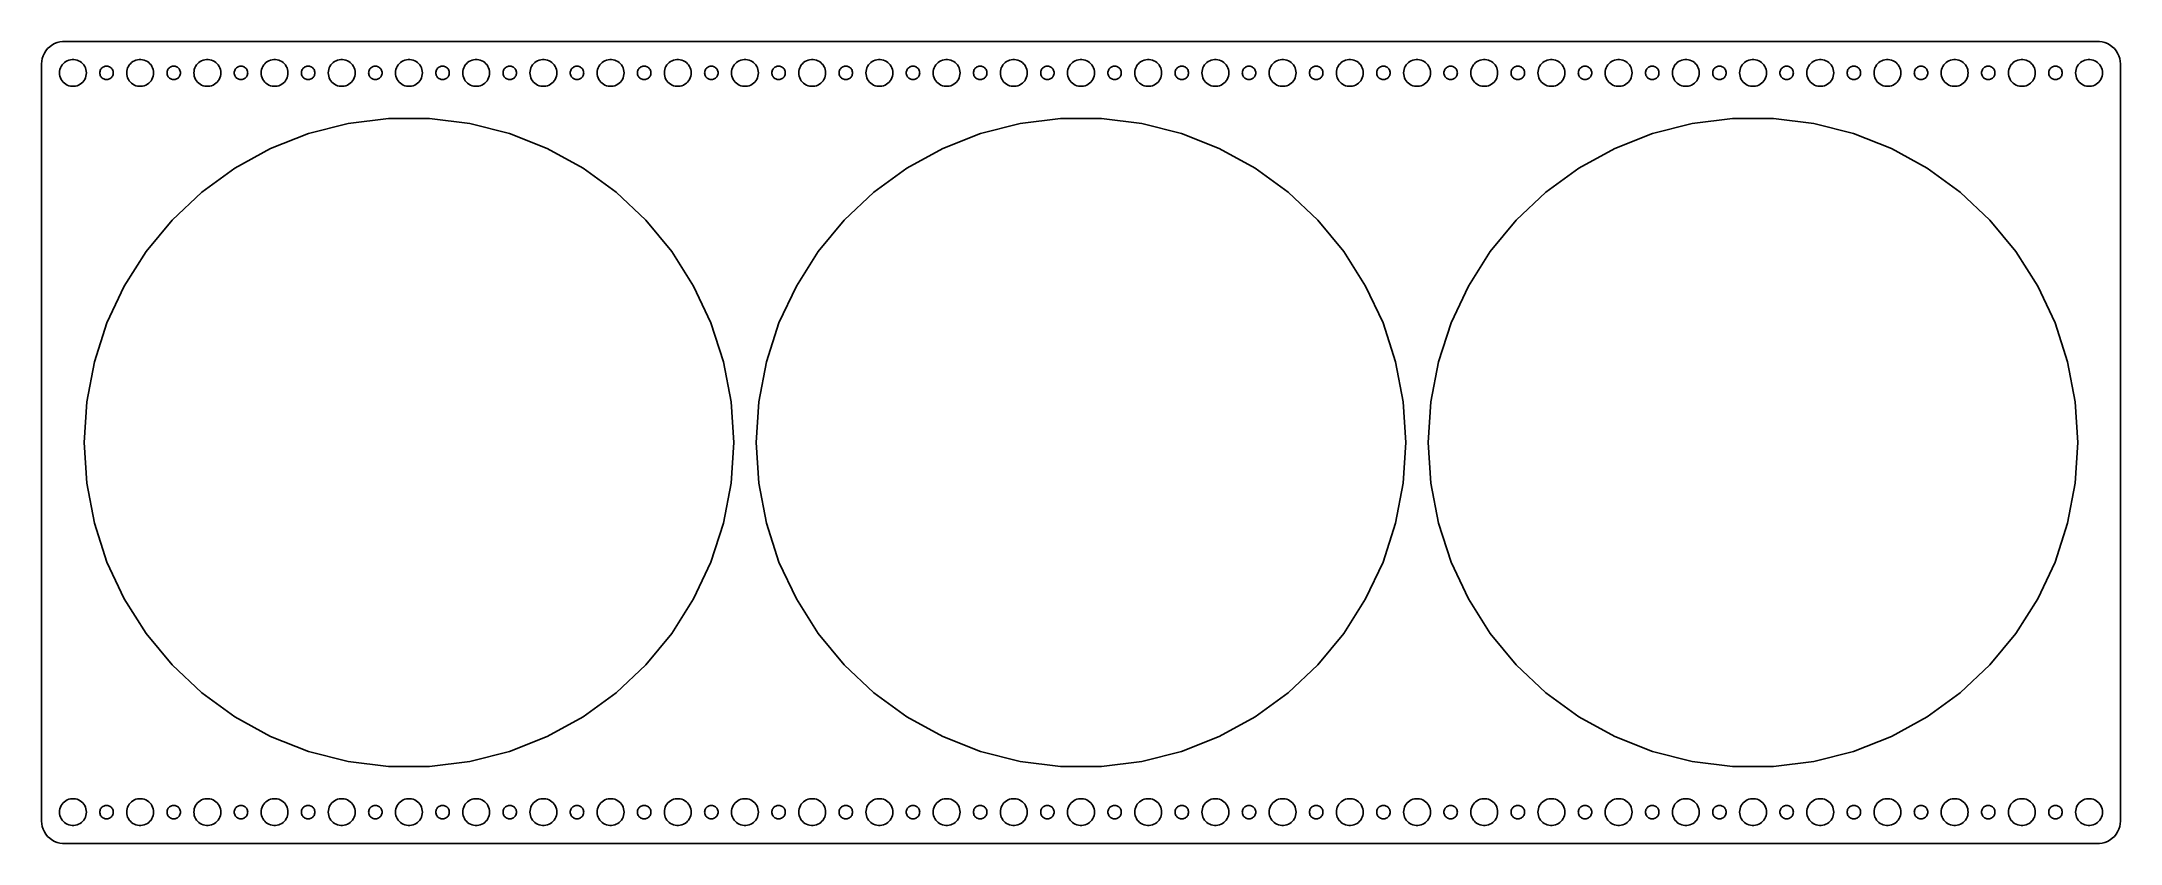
# Model space of a CAD drawing. Header units: metres. Extents: x -232 to 232, y -89 to 89.
import ezdxf

# ---------------------------------------------------------------- set-up
doc = ezdxf.new("R2010")
doc.units = ezdxf.units.M

msp = doc.modelspace()

# ---------------------------------------------------------------- linework, layer by layer
for p, q in [((-230.187, 88.3526), (-230.645, 87.9227)), ((-229.679, 88.7216), (-230.187, 88.3526)), ((-229.129, 89.0241), (-229.679, 88.7216)), ((-228.545, 89.2553), (-229.129, 89.0241)), ((-227.937, 89.4114), (-228.545, 89.2553)), ((-227.314, 89.4901), (-227.937, 89.4114)), ((227.314, 89.4901), (-227.314, 89.4901)), ((227.937, 89.4114), (227.314, 89.4901)), ((228.545, 89.2553), (227.937, 89.4114)), ((229.129, 89.0241), (228.545, 89.2553)), ((229.679, 88.7216), (229.129, 89.0241)), ((230.187, 88.3526), (229.679, 88.7216)), ((230.645, 87.9227), (230.187, 88.3526)), ((-231.961, 85.1267), (-232, 84.5)), ((-232, 84.5), (-232, -84.5)), ((-231.843, 85.7434), (-231.961, 85.1267)), ((-231.649, 86.3406), (-231.843, 85.7434)), ((-231.382, 86.9088), (-231.649, 86.3406)), ((-231.045, 87.4389), (-231.382, 86.9088)), ((-230.645, 87.9227), (-231.045, 87.4389)), ((-227.906, 83.2461), (-227.789, 83.6044)), ((-227.789, 83.6044), (-227.629, 83.9453)), ((-227.629, 83.9453), (-227.427, 84.2634)), ((-227.427, 84.2634), (-227.187, 84.5536)), ((-227.187, 84.5536), (-226.912, 84.8115)), ((-226.912, 84.8115), (-226.607, 85.033)), ((-226.607, 85.033), (-226.277, 85.2145)), ((-226.277, 85.2145), (-225.927, 85.3532)), ((-225.927, 85.3532), (-225.562, 85.4469)), ((-225.562, 85.4469), (-225.188, 85.4941)), ((-225.188, 85.4941), (-224.812, 85.4941)), ((-224.812, 85.4941), (-224.438, 85.4469)), ((-224.438, 85.4469), (-224.073, 85.3532)), ((-224.073, 85.3532), (-223.723, 85.2145)), ((-223.723, 85.2145), (-223.393, 85.033)), ((-223.393, 85.033), (-223.088, 84.8115)), ((-223.088, 84.8115), (-222.813, 84.5536)), ((-222.813, 84.5536), (-222.573, 84.2634)), ((-222.573, 84.2634), (-222.371, 83.9453)), ((-222.371, 83.9453), (-222.211, 83.6044)), ((-222.211, 83.6044), (-222.094, 83.2461)), ((-218.714, 83.3817), (-218.593, 83.5268)), ((-218.593, 83.5268), (-218.456, 83.6558)), ((-218.456, 83.6558), (-218.304, 83.7665)), ((-218.304, 83.7665), (-218.139, 83.8572)), ((-218.139, 83.8572), (-217.964, 83.9266)), ((-217.964, 83.9266), (-217.781, 83.9734)), ((-217.781, 83.9734), (-217.594, 83.997)), ((-217.594, 83.997), (-217.406, 83.997)), ((-217.406, 83.997), (-217.219, 83.9734)), ((-217.219, 83.9734), (-217.036, 83.9266)), ((-217.036, 83.9266), (-216.861, 83.8572)), ((-216.861, 83.8572), (-216.696, 83.7665)), ((-216.696, 83.7665), (-216.544, 83.6558)), ((-216.544, 83.6558), (-216.407, 83.5268)), ((-216.407, 83.5268), (-216.286, 83.3817)), ((-212.906, 83.2461), (-212.789, 83.6044)), ((-212.789, 83.6044), (-212.629, 83.9453)), ((-212.629, 83.9453), (-212.427, 84.2634)), ((-212.427, 84.2634), (-212.187, 84.5536)), ((-212.187, 84.5536), (-211.912, 84.8115)), ((-211.912, 84.8115), (-211.607, 85.033)), ((-211.607, 85.033), (-211.277, 85.2145)), ((-211.277, 85.2145), (-210.927, 85.3532)), ((-210.927, 85.3532), (-210.562, 85.4469)), ((-210.562, 85.4469), (-210.188, 85.4941)), ((-210.188, 85.4941), (-209.812, 85.4941)), ((-209.812, 85.4941), (-209.438, 85.4469)), ((-209.438, 85.4469), (-209.073, 85.3532)), ((-209.073, 85.3532), (-208.723, 85.2145)), ((-208.723, 85.2145), (-208.393, 85.033)), ((-208.393, 85.033), (-208.088, 84.8115)), ((-208.088, 84.8115), (-207.813, 84.5536)), ((-207.813, 84.5536), (-207.573, 84.2634)), ((-207.573, 84.2634), (-207.371, 83.9453)), ((-207.371, 83.9453), (-207.211, 83.6044)), ((-207.211, 83.6044), (-207.094, 83.2461)), ((-203.714, 83.3817), (-203.593, 83.5268)), ((-203.593, 83.5268), (-203.456, 83.6558)), ((-203.456, 83.6558), (-203.304, 83.7665)), ((-203.304, 83.7665), (-203.139, 83.8572)), ((-203.139, 83.8572), (-202.964, 83.9266)), ((-202.964, 83.9266), (-202.781, 83.9734)), ((-202.781, 83.9734), (-202.594, 83.997)), ((-202.594, 83.997), (-202.406, 83.997)), ((-202.406, 83.997), (-202.219, 83.9734)), ((-202.219, 83.9734), (-202.036, 83.9266)), ((-202.036, 83.9266), (-201.861, 83.8572)), ((-201.861, 83.8572), (-201.696, 83.7665)), ((-201.696, 83.7665), (-201.544, 83.6558)), ((-201.544, 83.6558), (-201.407, 83.5268)), ((-201.407, 83.5268), (-201.286, 83.3817)), ((-197.906, 83.2461), (-197.789, 83.6044)), ((-197.789, 83.6044), (-197.629, 83.9453)), ((-197.629, 83.9453), (-197.427, 84.2634)), ((-197.427, 84.2634), (-197.187, 84.5536)), ((-197.187, 84.5536), (-196.912, 84.8115)), ((-196.912, 84.8115), (-196.607, 85.033)), ((-196.607, 85.033), (-196.277, 85.2145)), ((-196.277, 85.2145), (-195.927, 85.3532)), ((-195.927, 85.3532), (-195.562, 85.4469)), ((-195.562, 85.4469), (-195.188, 85.4941)), ((-195.188, 85.4941), (-194.812, 85.4941)), ((-194.812, 85.4941), (-194.438, 85.4469)), ((-194.438, 85.4469), (-194.073, 85.3532)), ((-194.073, 85.3532), (-193.723, 85.2145)), ((-193.723, 85.2145), (-193.393, 85.033)), ((-193.393, 85.033), (-193.088, 84.8115)), ((-193.088, 84.8115), (-192.813, 84.5536)), ((-192.813, 84.5536), (-192.573, 84.2634)), ((-192.573, 84.2634), (-192.371, 83.9453)), ((-192.371, 83.9453), (-192.211, 83.6044)), ((-192.211, 83.6044), (-192.094, 83.2461)), ((-188.714, 83.3817), (-188.593, 83.5268)), ((-188.593, 83.5268), (-188.456, 83.6558)), ((-188.456, 83.6558), (-188.304, 83.7665)), ((-188.304, 83.7665), (-188.139, 83.8572)), ((-188.139, 83.8572), (-187.964, 83.9266)), ((-187.964, 83.9266), (-187.781, 83.9734)), ((-187.781, 83.9734), (-187.594, 83.997)), ((-187.594, 83.997), (-187.406, 83.997)), ((-187.406, 83.997), (-187.219, 83.9734)), ((-187.219, 83.9734), (-187.036, 83.9266)), ((-187.036, 83.9266), (-186.861, 83.8572)), ((-186.861, 83.8572), (-186.696, 83.7665)), ((-186.696, 83.7665), (-186.544, 83.6558)), ((-186.544, 83.6558), (-186.407, 83.5268)), ((-186.407, 83.5268), (-186.286, 83.3817)), ((-182.906, 83.2461), (-182.789, 83.6044)), ((-182.789, 83.6044), (-182.629, 83.9453)), ((-182.629, 83.9453), (-182.427, 84.2634)), ((-182.427, 84.2634), (-182.187, 84.5536)), ((-182.187, 84.5536), (-181.912, 84.8115)), ((-181.912, 84.8115), (-181.607, 85.033)), ((-181.607, 85.033), (-181.277, 85.2145)), ((-181.277, 85.2145), (-180.927, 85.3532)), ((-180.927, 85.3532), (-180.562, 85.4469)), ((-180.562, 85.4469), (-180.188, 85.4941)), ((-180.188, 85.4941), (-179.812, 85.4941)), ((-179.812, 85.4941), (-179.438, 85.4469)), ((-179.438, 85.4469), (-179.073, 85.3532)), ((-179.073, 85.3532), (-178.723, 85.2145)), ((-178.723, 85.2145), (-178.393, 85.033)), ((-178.393, 85.033), (-178.088, 84.8115)), ((-178.088, 84.8115), (-177.813, 84.5536)), ((-177.813, 84.5536), (-177.573, 84.2634)), ((-177.573, 84.2634), (-177.371, 83.9453)), ((-177.371, 83.9453), (-177.211, 83.6044)), ((-177.211, 83.6044), (-177.094, 83.2461)), ((-173.714, 83.3817), (-173.593, 83.5268)), ((-173.593, 83.5268), (-173.456, 83.6558)), ((-173.456, 83.6558), (-173.304, 83.7665)), ((-173.304, 83.7665), (-173.139, 83.8572)), ((-173.139, 83.8572), (-172.964, 83.9266)), ((-172.964, 83.9266), (-172.781, 83.9734)), ((-172.781, 83.9734), (-172.594, 83.997)), ((-172.594, 83.997), (-172.406, 83.997)), ((-172.406, 83.997), (-172.219, 83.9734)), ((-172.219, 83.9734), (-172.036, 83.9266)), ((-172.036, 83.9266), (-171.861, 83.8572)), ((-171.861, 83.8572), (-171.696, 83.7665)), ((-171.696, 83.7665), (-171.544, 83.6558)), ((-171.544, 83.6558), (-171.407, 83.5268)), ((-171.407, 83.5268), (-171.286, 83.3817)), ((-167.906, 83.2461), (-167.789, 83.6044)), ((-167.789, 83.6044), (-167.629, 83.9453)), ((-167.629, 83.9453), (-167.427, 84.2634)), ((-167.427, 84.2634), (-167.187, 84.5536)), ((-167.187, 84.5536), (-166.912, 84.8115)), ((-166.912, 84.8115), (-166.607, 85.033)), ((-166.607, 85.033), (-166.277, 85.2145)), ((-166.277, 85.2145), (-165.927, 85.3532)), ((-165.927, 85.3532), (-165.562, 85.4469)), ((-165.562, 85.4469), (-165.188, 85.4941)), ((-165.188, 85.4941), (-164.812, 85.4941)), ((-164.812, 85.4941), (-164.438, 85.4469)), ((-164.438, 85.4469), (-164.073, 85.3532)), ((-164.073, 85.3532), (-163.723, 85.2145)), ((-163.723, 85.2145), (-163.393, 85.033)), ((-163.393, 85.033), (-163.088, 84.8115)), ((-163.088, 84.8115), (-162.813, 84.5536)), ((-162.813, 84.5536), (-162.573, 84.2634)), ((-162.573, 84.2634), (-162.371, 83.9453)), ((-162.371, 83.9453), (-162.211, 83.6044)), ((-162.211, 83.6044), (-162.094, 83.2461)), ((-158.714, 83.3817), (-158.593, 83.5268)), ((-158.593, 83.5268), (-158.456, 83.6558)), ((-158.456, 83.6558), (-158.304, 83.7665)), ((-158.304, 83.7665), (-158.139, 83.8572)), ((-158.139, 83.8572), (-157.964, 83.9266)), ((-157.964, 83.9266), (-157.781, 83.9734)), ((-157.781, 83.9734), (-157.594, 83.997)), ((-157.594, 83.997), (-157.406, 83.997)), ((-157.406, 83.997), (-157.219, 83.9734)), ((-157.219, 83.9734), (-157.036, 83.9266)), ((-157.036, 83.9266), (-156.861, 83.8572)), ((-156.861, 83.8572), (-156.696, 83.7665)), ((-156.696, 83.7665), (-156.544, 83.6558)), ((-156.544, 83.6558), (-156.407, 83.5268)), ((-156.407, 83.5268), (-156.286, 83.3817)), ((-152.906, 83.2461), (-152.789, 83.6044)), ((-152.789, 83.6044), (-152.629, 83.9453)), ((-152.629, 83.9453), (-152.427, 84.2634)), ((-152.427, 84.2634), (-152.187, 84.5536)), ((-152.187, 84.5536), (-151.912, 84.8115)), ((-151.912, 84.8115), (-151.607, 85.033)), ((-151.607, 85.033), (-151.277, 85.2145)), ((-151.277, 85.2145), (-150.927, 85.3532)), ((-150.927, 85.3532), (-150.562, 85.4469)), ((-150.562, 85.4469), (-150.188, 85.4941)), ((-150.188, 85.4941), (-149.812, 85.4941)), ((-149.812, 85.4941), (-149.438, 85.4469)), ((-149.438, 85.4469), (-149.073, 85.3532)), ((-149.073, 85.3532), (-148.723, 85.2145)), ((-148.723, 85.2145), (-148.393, 85.033)), ((-148.393, 85.033), (-148.088, 84.8115)), ((-148.088, 84.8115), (-147.813, 84.5536)), ((-147.813, 84.5536), (-147.573, 84.2634)), ((-147.573, 84.2634), (-147.371, 83.9453)), ((-147.371, 83.9453), (-147.211, 83.6044)), ((-147.211, 83.6044), (-147.094, 83.2461)), ((-143.714, 83.3817), (-143.593, 83.5268)), ((-143.593, 83.5268), (-143.456, 83.6558)), ((-143.456, 83.6558), (-143.304, 83.7665)), ((-143.304, 83.7665), (-143.139, 83.8572)), ((-143.139, 83.8572), (-142.964, 83.9266)), ((-142.964, 83.9266), (-142.781, 83.9734)), ((-142.781, 83.9734), (-142.594, 83.997)), ((-142.594, 83.997), (-142.406, 83.997)), ((-142.406, 83.997), (-142.219, 83.9734)), ((-142.219, 83.9734), (-142.036, 83.9266)), ((-142.036, 83.9266), (-141.861, 83.8572)), ((-141.861, 83.8572), (-141.696, 83.7665)), ((-141.696, 83.7665), (-141.544, 83.6558)), ((-141.544, 83.6558), (-141.407, 83.5268)), ((-141.407, 83.5268), (-141.286, 83.3817)), ((-137.906, 83.2461), (-137.789, 83.6044)), ((-137.789, 83.6044), (-137.629, 83.9453)), ((-137.629, 83.9453), (-137.427, 84.2634)), ((-137.427, 84.2634), (-137.187, 84.5536)), ((-137.187, 84.5536), (-136.912, 84.8115)), ((-136.912, 84.8115), (-136.607, 85.033)), ((-136.607, 85.033), (-136.277, 85.2145)), ((-136.277, 85.2145), (-135.927, 85.3532)), ((-135.927, 85.3532), (-135.562, 85.4469)), ((-135.562, 85.4469), (-135.188, 85.4941)), ((-135.188, 85.4941), (-134.812, 85.4941)), ((-134.812, 85.4941), (-134.438, 85.4469)), ((-134.438, 85.4469), (-134.073, 85.3532)), ((-134.073, 85.3532), (-133.723, 85.2145)), ((-133.723, 85.2145), (-133.393, 85.033)), ((-133.393, 85.033), (-133.088, 84.8115)), ((-133.088, 84.8115), (-132.813, 84.5536)), ((-132.813, 84.5536), (-132.573, 84.2634)), ((-132.573, 84.2634), (-132.371, 83.9453)), ((-132.371, 83.9453), (-132.211, 83.6044)), ((-132.211, 83.6044), (-132.094, 83.2461)), ((-128.714, 83.3817), (-128.593, 83.5268)), ((-128.593, 83.5268), (-128.456, 83.6558)), ((-128.456, 83.6558), (-128.304, 83.7665)), ((-128.304, 83.7665), (-128.139, 83.8572)), ((-128.139, 83.8572), (-127.964, 83.9266)), ((-127.964, 83.9266), (-127.781, 83.9734)), ((-127.781, 83.9734), (-127.594, 83.997)), ((-127.594, 83.997), (-127.406, 83.997)), ((-127.406, 83.997), (-127.219, 83.9734)), ((-127.219, 83.9734), (-127.036, 83.9266)), ((-127.036, 83.9266), (-126.861, 83.8572)), ((-126.861, 83.8572), (-126.696, 83.7665)), ((-126.696, 83.7665), (-126.544, 83.6558)), ((-126.544, 83.6558), (-126.407, 83.5268)), ((-126.407, 83.5268), (-126.286, 83.3817)), ((-122.906, 83.2461), (-122.789, 83.6044)), ((-122.789, 83.6044), (-122.629, 83.9453)), ((-122.629, 83.9453), (-122.427, 84.2634)), ((-122.427, 84.2634), (-122.187, 84.5536)), ((-122.187, 84.5536), (-121.912, 84.8115)), ((-121.912, 84.8115), (-121.607, 85.033)), ((-121.607, 85.033), (-121.277, 85.2145)), ((-121.277, 85.2145), (-120.927, 85.3532)), ((-120.927, 85.3532), (-120.562, 85.4469)), ((-120.562, 85.4469), (-120.188, 85.4941)), ((-120.188, 85.4941), (-119.812, 85.4941)), ((-119.812, 85.4941), (-119.438, 85.4469)), ((-119.438, 85.4469), (-119.073, 85.3532)), ((-119.073, 85.3532), (-118.723, 85.2145)), ((-118.723, 85.2145), (-118.393, 85.033)), ((-118.393, 85.033), (-118.088, 84.8115)), ((-118.088, 84.8115), (-117.813, 84.5536)), ((-117.813, 84.5536), (-117.573, 84.2634)), ((-117.573, 84.2634), (-117.371, 83.9453)), ((-117.371, 83.9453), (-117.211, 83.6044)), ((-117.211, 83.6044), (-117.094, 83.2461)), ((-113.714, 83.3817), (-113.593, 83.5268)), ((-113.593, 83.5268), (-113.456, 83.6558)), ((-113.456, 83.6558), (-113.304, 83.7665)), ((-113.304, 83.7665), (-113.139, 83.8572)), ((-113.139, 83.8572), (-112.964, 83.9266)), ((-112.964, 83.9266), (-112.781, 83.9734)), ((-112.781, 83.9734), (-112.594, 83.997)), ((-112.594, 83.997), (-112.406, 83.997)), ((-112.406, 83.997), (-112.219, 83.9734)), ((-112.219, 83.9734), (-112.036, 83.9266)), ((-112.036, 83.9266), (-111.861, 83.8572)), ((-111.861, 83.8572), (-111.696, 83.7665)), ((-111.696, 83.7665), (-111.544, 83.6558)), ((-111.544, 83.6558), (-111.407, 83.5268)), ((-111.407, 83.5268), (-111.286, 83.3817)), ((-107.906, 83.2461), (-107.789, 83.6044)), ((-107.789, 83.6044), (-107.629, 83.9453)), ((-107.629, 83.9453), (-107.427, 84.2634)), ((-107.427, 84.2634), (-107.187, 84.5536)), ((-107.187, 84.5536), (-106.912, 84.8115)), ((-106.912, 84.8115), (-106.607, 85.033)), ((-106.607, 85.033), (-106.277, 85.2145)), ((-106.277, 85.2145), (-105.927, 85.3532)), ((-105.927, 85.3532), (-105.562, 85.4469)), ((-105.562, 85.4469), (-105.188, 85.4941)), ((-105.188, 85.4941), (-104.812, 85.4941)), ((-104.812, 85.4941), (-104.438, 85.4469)), ((-104.438, 85.4469), (-104.073, 85.3532)), ((-104.073, 85.3532), (-103.723, 85.2145)), ((-103.723, 85.2145), (-103.393, 85.033)), ((-103.393, 85.033), (-103.088, 84.8115)), ((-103.088, 84.8115), (-102.813, 84.5536)), ((-102.813, 84.5536), (-102.573, 84.2634)), ((-102.573, 84.2634), (-102.371, 83.9453)), ((-102.371, 83.9453), (-102.211, 83.6044)), ((-102.211, 83.6044), (-102.094, 83.2461)), ((-98.7135, 83.3817), (-98.5934, 83.5268)), ((-98.5934, 83.5268), (-98.4561, 83.6558)), ((-98.4561, 83.6558), (-98.3037, 83.7665)), ((-98.3037, 83.7665), (-98.1387, 83.8572)), ((-98.1387, 83.8572), (-97.9635, 83.9266)), ((-97.9635, 83.9266), (-97.7811, 83.9734)), ((-97.7811, 83.9734), (-97.5942, 83.997)), ((-97.5942, 83.997), (-97.4058, 83.997)), ((-97.4058, 83.997), (-97.2189, 83.9734)), ((-97.2189, 83.9734), (-97.0365, 83.9266)), ((-97.0365, 83.9266), (-96.8613, 83.8572)), ((-96.8613, 83.8572), (-96.6963, 83.7665)), ((-96.6963, 83.7665), (-96.5439, 83.6558)), ((-96.5439, 83.6558), (-96.4065, 83.5268)), ((-96.4065, 83.5268), (-96.2865, 83.3817)), ((-92.9057, 83.2461), (-92.7893, 83.6044)), ((-92.7893, 83.6044), (-92.6289, 83.9453)), ((-92.6289, 83.9453), (-92.427, 84.2634)), ((-92.427, 84.2634), (-92.1869, 84.5536)), ((-92.1869, 84.5536), (-91.9123, 84.8115)), ((-91.9123, 84.8115), (-91.6075, 85.033)), ((-91.6075, 85.033), (-91.2773, 85.2145)), ((-91.2773, 85.2145), (-90.927, 85.3532)), ((-90.927, 85.3532), (-90.5621, 85.4469)), ((-90.5621, 85.4469), (-90.1884, 85.4941)), ((-90.1884, 85.4941), (-89.8116, 85.4941)), ((-89.8116, 85.4941), (-89.4379, 85.4469)), ((-89.4379, 85.4469), (-89.073, 85.3532)), ((-89.073, 85.3532), (-88.7227, 85.2145)), ((-88.7227, 85.2145), (-88.3925, 85.033)), ((-88.3925, 85.033), (-88.0877, 84.8115)), ((-88.0877, 84.8115), (-87.8131, 84.5536)), ((-87.8131, 84.5536), (-87.573, 84.2634)), ((-87.573, 84.2634), (-87.3711, 83.9453)), ((-87.3711, 83.9453), (-87.2107, 83.6044)), ((-87.2107, 83.6044), (-87.0943, 83.2461)), ((-83.7135, 83.3817), (-83.5934, 83.5268)), ((-83.5934, 83.5268), (-83.4561, 83.6558)), ((-83.4561, 83.6558), (-83.3037, 83.7665)), ((-83.3037, 83.7665), (-83.1387, 83.8572)), ((-83.1387, 83.8572), (-82.9635, 83.9266)), ((-82.9635, 83.9266), (-82.7811, 83.9734)), ((-82.7811, 83.9734), (-82.5942, 83.997)), ((-82.5942, 83.997), (-82.4058, 83.997)), ((-82.4058, 83.997), (-82.2189, 83.9734)), ((-82.2189, 83.9734), (-82.0365, 83.9266)), ((-82.0365, 83.9266), (-81.8613, 83.8572)), ((-81.8613, 83.8572), (-81.6963, 83.7665)), ((-81.6963, 83.7665), (-81.5439, 83.6558)), ((-81.5439, 83.6558), (-81.4065, 83.5268)), ((-81.4065, 83.5268), (-81.2865, 83.3817)), ((-77.9057, 83.2461), (-77.7893, 83.6044)), ((-77.7893, 83.6044), (-77.6289, 83.9453)), ((-77.6289, 83.9453), (-77.427, 84.2634)), ((-77.427, 84.2634), (-77.1869, 84.5536)), ((-77.1869, 84.5536), (-76.9123, 84.8115)), ((-76.9123, 84.8115), (-76.6075, 85.033)), ((-76.6075, 85.033), (-76.2773, 85.2145)), ((-76.2773, 85.2145), (-75.927, 85.3532)), ((-75.927, 85.3532), (-75.5621, 85.4469)), ((-75.5621, 85.4469), (-75.1884, 85.4941)), ((-75.1884, 85.4941), (-74.8116, 85.4941)), ((-74.8116, 85.4941), (-74.4379, 85.4469)), ((-74.4379, 85.4469), (-74.073, 85.3532)), ((-74.073, 85.3532), (-73.7227, 85.2145)), ((-73.7227, 85.2145), (-73.3925, 85.033)), ((-73.3925, 85.033), (-73.0877, 84.8115)), ((-73.0877, 84.8115), (-72.8131, 84.5536)), ((-72.8131, 84.5536), (-72.573, 84.2634)), ((-72.573, 84.2634), (-72.3711, 83.9453)), ((-72.3711, 83.9453), (-72.2107, 83.6044)), ((-72.2107, 83.6044), (-72.0943, 83.2461)), ((-68.7135, 83.3817), (-68.5934, 83.5268)), ((-68.5934, 83.5268), (-68.4561, 83.6558)), ((-68.4561, 83.6558), (-68.3037, 83.7665)), ((-68.3037, 83.7665), (-68.1387, 83.8572)), ((-68.1387, 83.8572), (-67.9635, 83.9266)), ((-67.9635, 83.9266), (-67.7811, 83.9734)), ((-67.7811, 83.9734), (-67.5942, 83.997)), ((-67.5942, 83.997), (-67.4058, 83.997)), ((-67.4058, 83.997), (-67.2189, 83.9734)), ((-67.2189, 83.9734), (-67.0365, 83.9266)), ((-67.0365, 83.9266), (-66.8613, 83.8572)), ((-66.8613, 83.8572), (-66.6963, 83.7665)), ((-66.6963, 83.7665), (-66.5439, 83.6558)), ((-66.5439, 83.6558), (-66.4065, 83.5268)), ((-66.4065, 83.5268), (-66.2865, 83.3817)), ((-62.9057, 83.2461), (-62.7893, 83.6044)), ((-62.7893, 83.6044), (-62.6289, 83.9453)), ((-62.6289, 83.9453), (-62.427, 84.2634)), ((-62.427, 84.2634), (-62.1869, 84.5536)), ((-62.1869, 84.5536), (-61.9123, 84.8115)), ((-61.9123, 84.8115), (-61.6075, 85.033)), ((-61.6075, 85.033), (-61.2773, 85.2145)), ((-61.2773, 85.2145), (-60.927, 85.3532)), ((-60.927, 85.3532), (-60.5621, 85.4469)), ((-60.5621, 85.4469), (-60.1884, 85.4941)), ((-60.1884, 85.4941), (-59.8116, 85.4941)), ((-59.8116, 85.4941), (-59.4379, 85.4469)), ((-59.4379, 85.4469), (-59.0729, 85.3532)), ((-59.0729, 85.3532), (-58.7227, 85.2145)), ((-58.7227, 85.2145), (-58.3925, 85.033)), ((-58.3925, 85.033), (-58.0877, 84.8115)), ((-58.0877, 84.8115), (-57.8131, 84.5536)), ((-57.8131, 84.5536), (-57.5729, 84.2634)), ((-57.5729, 84.2634), (-57.3711, 83.9453)), ((-57.3711, 83.9453), (-57.2107, 83.6044)), ((-57.2107, 83.6044), (-57.0942, 83.2461)), ((-53.7135, 83.3817), (-53.5934, 83.5268)), ((-53.5934, 83.5268), (-53.4561, 83.6558)), ((-53.4561, 83.6558), (-53.3037, 83.7665)), ((-53.3037, 83.7665), (-53.1387, 83.8572)), ((-53.1387, 83.8572), (-52.9635, 83.9266)), ((-52.9635, 83.9266), (-52.7811, 83.9734)), ((-52.7811, 83.9734), (-52.5942, 83.997)), ((-52.5942, 83.997), (-52.4058, 83.997)), ((-52.4058, 83.997), (-52.2189, 83.9734)), ((-52.2189, 83.9734), (-52.0365, 83.9266)), ((-52.0365, 83.9266), (-51.8613, 83.8572)), ((-51.8613, 83.8572), (-51.6963, 83.7665)), ((-51.6963, 83.7665), (-51.5439, 83.6558)), ((-51.5439, 83.6558), (-51.4065, 83.5268)), ((-51.4065, 83.5268), (-51.2865, 83.3817)), ((-47.9057, 83.2461), (-47.7893, 83.6044)), ((-47.7893, 83.6044), (-47.6289, 83.9453)), ((-47.6289, 83.9453), (-47.427, 84.2634)), ((-47.427, 84.2634), (-47.1869, 84.5536)), ((-47.1869, 84.5536), (-46.9123, 84.8115)), ((-46.9123, 84.8115), (-46.6075, 85.033)), ((-46.6075, 85.033), (-46.2773, 85.2145)), ((-46.2773, 85.2145), (-45.927, 85.3532)), ((-45.927, 85.3532), (-45.5621, 85.4469)), ((-45.5621, 85.4469), (-45.1884, 85.4941)), ((-45.1884, 85.4941), (-44.8116, 85.4941)), ((-44.8116, 85.4941), (-44.4379, 85.4469)), ((-44.4379, 85.4469), (-44.0729, 85.3532)), ((-44.0729, 85.3532), (-43.7227, 85.2145)), ((-43.7227, 85.2145), (-43.3925, 85.033)), ((-43.3925, 85.033), (-43.0877, 84.8115)), ((-43.0877, 84.8115), (-42.8131, 84.5536)), ((-42.8131, 84.5536), (-42.5729, 84.2634)), ((-42.5729, 84.2634), (-42.3711, 83.9453)), ((-42.3711, 83.9453), (-42.2107, 83.6044)), ((-42.2107, 83.6044), (-42.0942, 83.2461)), ((-38.7135, 83.3817), (-38.5934, 83.5268)), ((-38.5934, 83.5268), (-38.4561, 83.6558)), ((-38.4561, 83.6558), (-38.3037, 83.7665)), ((-38.3037, 83.7665), (-38.1387, 83.8572)), ((-38.1387, 83.8572), (-37.9635, 83.9266)), ((-37.9635, 83.9266), (-37.7811, 83.9734)), ((-37.7811, 83.9734), (-37.5942, 83.997)), ((-37.5942, 83.997), (-37.4058, 83.997)), ((-37.4058, 83.997), (-37.2189, 83.9734)), ((-37.2189, 83.9734), (-37.0365, 83.9266)), ((-37.0365, 83.9266), (-36.8613, 83.8572)), ((-36.8613, 83.8572), (-36.6963, 83.7665)), ((-36.6963, 83.7665), (-36.5439, 83.6558)), ((-36.5439, 83.6558), (-36.4065, 83.5268)), ((-36.4065, 83.5268), (-36.2865, 83.3817)), ((-32.9057, 83.2461), (-32.7893, 83.6044)), ((-32.7893, 83.6044), (-32.6289, 83.9453)), ((-32.6289, 83.9453), (-32.427, 84.2634)), ((-32.427, 84.2634), (-32.1869, 84.5536)), ((-32.1869, 84.5536), (-31.9123, 84.8115)), ((-31.9123, 84.8115), (-31.6075, 85.033)), ((-31.6075, 85.033), (-31.2773, 85.2145)), ((-31.2773, 85.2145), (-30.927, 85.3532)), ((-30.927, 85.3532), (-30.5621, 85.4469)), ((-30.5621, 85.4469), (-30.1884, 85.4941)), ((-30.1884, 85.4941), (-29.8116, 85.4941)), ((-29.8116, 85.4941), (-29.4379, 85.4469)), ((-29.4379, 85.4469), (-29.0729, 85.3532)), ((-29.0729, 85.3532), (-28.7227, 85.2145)), ((-28.7227, 85.2145), (-28.3925, 85.033)), ((-28.3925, 85.033), (-28.0877, 84.8115)), ((-28.0877, 84.8115), (-27.8131, 84.5536)), ((-27.8131, 84.5536), (-27.5729, 84.2634)), ((-27.5729, 84.2634), (-27.3711, 83.9453)), ((-27.3711, 83.9453), (-27.2107, 83.6044)), ((-27.2107, 83.6044), (-27.0942, 83.2461)), ((-23.7135, 83.3817), (-23.5934, 83.5268)), ((-23.5934, 83.5268), (-23.4561, 83.6558)), ((-23.4561, 83.6558), (-23.3037, 83.7665)), ((-23.3037, 83.7665), (-23.1387, 83.8572)), ((-23.1387, 83.8572), (-22.9635, 83.9266)), ((-22.9635, 83.9266), (-22.7811, 83.9734)), ((-22.7811, 83.9734), (-22.5942, 83.997)), ((-22.5942, 83.997), (-22.4058, 83.997)), ((-22.4058, 83.997), (-22.2189, 83.9734)), ((-22.2189, 83.9734), (-22.0365, 83.9266)), ((-22.0365, 83.9266), (-21.8613, 83.8572)), ((-21.8613, 83.8572), (-21.6963, 83.7665)), ((-21.6963, 83.7665), (-21.5439, 83.6558)), ((-21.5439, 83.6558), (-21.4065, 83.5268)), ((-21.4065, 83.5268), (-21.2865, 83.3817)), ((-17.9057, 83.2461), (-17.7893, 83.6044)), ((-17.7893, 83.6044), (-17.6289, 83.9453)), ((-17.6289, 83.9453), (-17.427, 84.2634)), ((-17.427, 84.2634), (-17.1869, 84.5536)), ((-17.1869, 84.5536), (-16.9123, 84.8115)), ((-16.9123, 84.8115), (-16.6075, 85.033)), ((-16.6075, 85.033), (-16.2773, 85.2145)), ((-16.2773, 85.2145), (-15.927, 85.3532)), ((-15.927, 85.3532), (-15.5621, 85.4469)), ((-15.5621, 85.4469), (-15.1884, 85.4941)), ((-15.1884, 85.4941), (-14.8116, 85.4941)), ((-14.8116, 85.4941), (-14.4379, 85.4469)), ((-14.4379, 85.4469), (-14.0729, 85.3532)), ((-14.0729, 85.3532), (-13.7227, 85.2145)), ((-13.7227, 85.2145), (-13.3925, 85.033)), ((-13.3925, 85.033), (-13.0877, 84.8115)), ((-13.0877, 84.8115), (-12.8131, 84.5536)), ((-12.8131, 84.5536), (-12.5729, 84.2634)), ((-12.5729, 84.2634), (-12.3711, 83.9453)), ((-12.3711, 83.9453), (-12.2107, 83.6044)), ((-12.2107, 83.6044), (-12.0942, 83.2461)), ((-8.71352, 83.3817), (-8.59344, 83.5268)), ((-8.59344, 83.5268), (-8.45613, 83.6558)), ((-8.45613, 83.6558), (-8.30373, 83.7665)), ((-8.30373, 83.7665), (-8.13866, 83.8572)), ((-8.13866, 83.8572), (-7.96352, 83.9266)), ((-7.96352, 83.9266), (-7.78107, 83.9734)), ((-7.78107, 83.9734), (-7.59418, 83.997)), ((-7.59418, 83.997), (-7.40581, 83.997)), ((-7.40581, 83.997), (-7.21892, 83.9734)), ((-7.21892, 83.9734), (-7.03647, 83.9266)), ((-7.03647, 83.9266), (-6.86133, 83.8572)), ((-6.86133, 83.8572), (-6.69626, 83.7665)), ((-6.69626, 83.7665), (-6.54385, 83.6558)), ((-6.54385, 83.6558), (-6.40654, 83.5268)), ((-6.40654, 83.5268), (-6.28647, 83.3817)), ((-2.90575, 83.2461), (-2.78932, 83.6044)), ((-2.78932, 83.6044), (-2.62891, 83.9453)), ((-2.62891, 83.9453), (-2.42705, 84.2634)), ((-2.42705, 84.2634), (-2.1869, 84.5536)), ((-2.1869, 84.5536), (-1.91226, 84.8115)), ((-1.91226, 84.8115), (-1.60747, 85.033)), ((-1.60747, 85.033), (-1.27733, 85.2145)), ((-1.27733, 85.2145), (-0.92705, 85.3532)), ((-0.92705, 85.3532), (-0.56213, 85.4469)), ((-0.56213, 85.4469), (-0.18837, 85.4941)), ((-0.18837, 85.4941), (0.18837, 85.4941)), ((0.18837, 85.4941), (0.56213, 85.4469)), ((0.56213, 85.4469), (0.92705, 85.3532)), ((0.92705, 85.3532), (1.27733, 85.2145)), ((1.27733, 85.2145), (1.60747, 85.033)), ((1.60747, 85.033), (1.91226, 84.8115)), ((1.91226, 84.8115), (2.1869, 84.5536)), ((2.1869, 84.5536), (2.42705, 84.2634)), ((2.42705, 84.2634), (2.62891, 83.9453)), ((2.62891, 83.9453), (2.78932, 83.6044)), ((2.78932, 83.6044), (2.90575, 83.2461)), ((6.28647, 83.3817), (6.40654, 83.5268)), ((6.40654, 83.5268), (6.54385, 83.6558)), ((6.54385, 83.6558), (6.69626, 83.7665)), ((6.69626, 83.7665), (6.86133, 83.8572)), ((6.86133, 83.8572), (7.03647, 83.9266)), ((7.03647, 83.9266), (7.21892, 83.9734)), ((7.21892, 83.9734), (7.40581, 83.997)), ((7.40581, 83.997), (7.59418, 83.997)), ((7.59418, 83.997), (7.78107, 83.9734)), ((7.78107, 83.9734), (7.96352, 83.9266)), ((7.96352, 83.9266), (8.13866, 83.8572)), ((8.13866, 83.8572), (8.30373, 83.7665)), ((8.30373, 83.7665), (8.45613, 83.6558)), ((8.45613, 83.6558), (8.59344, 83.5268)), ((8.59344, 83.5268), (8.71352, 83.3817)), ((12.0942, 83.2461), (12.2107, 83.6044)), ((12.2107, 83.6044), (12.3711, 83.9453)), ((12.3711, 83.9453), (12.5729, 84.2634)), ((12.5729, 84.2634), (12.8131, 84.5536)), ((12.8131, 84.5536), (13.0877, 84.8115)), ((13.0877, 84.8115), (13.3925, 85.033)), ((13.3925, 85.033), (13.7227, 85.2145)), ((13.7227, 85.2145), (14.0729, 85.3532)), ((14.0729, 85.3532), (14.4379, 85.4469)), ((14.4379, 85.4469), (14.8116, 85.4941)), ((14.8116, 85.4941), (15.1884, 85.4941)), ((15.1884, 85.4941), (15.5621, 85.4469)), ((15.5621, 85.4469), (15.927, 85.3532)), ((15.927, 85.3532), (16.2773, 85.2145)), ((16.2773, 85.2145), (16.6075, 85.033)), ((16.6075, 85.033), (16.9123, 84.8115)), ((16.9123, 84.8115), (17.1869, 84.5536)), ((17.1869, 84.5536), (17.427, 84.2634)), ((17.427, 84.2634), (17.6289, 83.9453)), ((17.6289, 83.9453), (17.7893, 83.6044)), ((17.7893, 83.6044), (17.9057, 83.2461)), ((21.2865, 83.3817), (21.4065, 83.5268)), ((21.4065, 83.5268), (21.5439, 83.6558)), ((21.5439, 83.6558), (21.6963, 83.7665)), ((21.6963, 83.7665), (21.8613, 83.8572)), ((21.8613, 83.8572), (22.0365, 83.9266)), ((22.0365, 83.9266), (22.2189, 83.9734)), ((22.2189, 83.9734), (22.4058, 83.997)), ((22.4058, 83.997), (22.5942, 83.997)), ((22.5942, 83.997), (22.7811, 83.9734)), ((22.7811, 83.9734), (22.9635, 83.9266)), ((22.9635, 83.9266), (23.1387, 83.8572)), ((23.1387, 83.8572), (23.3037, 83.7665)), ((23.3037, 83.7665), (23.4561, 83.6558)), ((23.4561, 83.6558), (23.5934, 83.5268)), ((23.5934, 83.5268), (23.7135, 83.3817)), ((27.0942, 83.2461), (27.2107, 83.6044)), ((27.2107, 83.6044), (27.3711, 83.9453)), ((27.3711, 83.9453), (27.5729, 84.2634)), ((27.5729, 84.2634), (27.8131, 84.5536)), ((27.8131, 84.5536), (28.0877, 84.8115)), ((28.0877, 84.8115), (28.3925, 85.033)), ((28.3925, 85.033), (28.7227, 85.2145)), ((28.7227, 85.2145), (29.0729, 85.3532)), ((29.0729, 85.3532), (29.4379, 85.4469)), ((29.4379, 85.4469), (29.8116, 85.4941)), ((29.8116, 85.4941), (30.1884, 85.4941)), ((30.1884, 85.4941), (30.5621, 85.4469)), ((30.5621, 85.4469), (30.927, 85.3532)), ((30.927, 85.3532), (31.2773, 85.2145)), ((31.2773, 85.2145), (31.6075, 85.033)), ((31.6075, 85.033), (31.9123, 84.8115)), ((31.9123, 84.8115), (32.1869, 84.5536)), ((32.1869, 84.5536), (32.427, 84.2634)), ((32.427, 84.2634), (32.6289, 83.9453)), ((32.6289, 83.9453), (32.7893, 83.6044)), ((32.7893, 83.6044), (32.9057, 83.2461)), ((36.2865, 83.3817), (36.4065, 83.5268)), ((36.4065, 83.5268), (36.5439, 83.6558)), ((36.5439, 83.6558), (36.6963, 83.7665)), ((36.6963, 83.7665), (36.8613, 83.8572)), ((36.8613, 83.8572), (37.0365, 83.9266)), ((37.0365, 83.9266), (37.2189, 83.9734)), ((37.2189, 83.9734), (37.4058, 83.997)), ((37.4058, 83.997), (37.5942, 83.997)), ((37.5942, 83.997), (37.7811, 83.9734)), ((37.7811, 83.9734), (37.9635, 83.9266)), ((37.9635, 83.9266), (38.1387, 83.8572)), ((38.1387, 83.8572), (38.3037, 83.7665)), ((38.3037, 83.7665), (38.4561, 83.6558)), ((38.4561, 83.6558), (38.5934, 83.5268)), ((38.5934, 83.5268), (38.7135, 83.3817)), ((42.0942, 83.2461), (42.2107, 83.6044)), ((42.2107, 83.6044), (42.3711, 83.9453)), ((42.3711, 83.9453), (42.5729, 84.2634)), ((42.5729, 84.2634), (42.8131, 84.5536)), ((42.8131, 84.5536), (43.0877, 84.8115)), ((43.0877, 84.8115), (43.3925, 85.033)), ((43.3925, 85.033), (43.7227, 85.2145)), ((43.7227, 85.2145), (44.0729, 85.3532)), ((44.0729, 85.3532), (44.4379, 85.4469)), ((44.4379, 85.4469), (44.8116, 85.4941)), ((44.8116, 85.4941), (45.1884, 85.4941)), ((45.1884, 85.4941), (45.5621, 85.4469)), ((45.5621, 85.4469), (45.927, 85.3532)), ((45.927, 85.3532), (46.2773, 85.2145)), ((46.2773, 85.2145), (46.6075, 85.033)), ((46.6075, 85.033), (46.9123, 84.8115)), ((46.9123, 84.8115), (47.1869, 84.5536)), ((47.1869, 84.5536), (47.427, 84.2634)), ((47.427, 84.2634), (47.6289, 83.9453)), ((47.6289, 83.9453), (47.7893, 83.6044)), ((47.7893, 83.6044), (47.9057, 83.2461)), ((51.2865, 83.3817), (51.4065, 83.5268)), ((51.4065, 83.5268), (51.5439, 83.6558)), ((51.5439, 83.6558), (51.6963, 83.7665)), ((51.6963, 83.7665), (51.8613, 83.8572)), ((51.8613, 83.8572), (52.0365, 83.9266)), ((52.0365, 83.9266), (52.2189, 83.9734)), ((52.2189, 83.9734), (52.4058, 83.997)), ((52.4058, 83.997), (52.5942, 83.997)), ((52.5942, 83.997), (52.7811, 83.9734)), ((52.7811, 83.9734), (52.9635, 83.9266)), ((52.9635, 83.9266), (53.1387, 83.8572)), ((53.1387, 83.8572), (53.3037, 83.7665)), ((53.3037, 83.7665), (53.4561, 83.6558)), ((53.4561, 83.6558), (53.5934, 83.5268)), ((53.5934, 83.5268), (53.7135, 83.3817)), ((57.0942, 83.2461), (57.2107, 83.6044)), ((57.2107, 83.6044), (57.3711, 83.9453)), ((57.3711, 83.9453), (57.5729, 84.2634)), ((57.5729, 84.2634), (57.8131, 84.5536)), ((57.8131, 84.5536), (58.0877, 84.8115)), ((58.0877, 84.8115), (58.3925, 85.033)), ((58.3925, 85.033), (58.7227, 85.2145)), ((58.7227, 85.2145), (59.0729, 85.3532)), ((59.0729, 85.3532), (59.4379, 85.4469)), ((59.4379, 85.4469), (59.8116, 85.4941)), ((59.8116, 85.4941), (60.1884, 85.4941)), ((60.1884, 85.4941), (60.5621, 85.4469)), ((60.5621, 85.4469), (60.927, 85.3532)), ((60.927, 85.3532), (61.2773, 85.2145)), ((61.2773, 85.2145), (61.6075, 85.033)), ((61.6075, 85.033), (61.9123, 84.8115)), ((61.9123, 84.8115), (62.1869, 84.5536)), ((62.1869, 84.5536), (62.427, 84.2634)), ((62.427, 84.2634), (62.6289, 83.9453)), ((62.6289, 83.9453), (62.7893, 83.6044)), ((62.7893, 83.6044), (62.9057, 83.2461)), ((66.2865, 83.3817), (66.4065, 83.5268)), ((66.4065, 83.5268), (66.5439, 83.6558)), ((66.5439, 83.6558), (66.6963, 83.7665)), ((66.6963, 83.7665), (66.8613, 83.8572)), ((66.8613, 83.8572), (67.0365, 83.9266)), ((67.0365, 83.9266), (67.2189, 83.9734)), ((67.2189, 83.9734), (67.4058, 83.997)), ((67.4058, 83.997), (67.5942, 83.997)), ((67.5942, 83.997), (67.7811, 83.9734)), ((67.7811, 83.9734), (67.9635, 83.9266)), ((67.9635, 83.9266), (68.1387, 83.8572)), ((68.1387, 83.8572), (68.3037, 83.7665)), ((68.3037, 83.7665), (68.4561, 83.6558)), ((68.4561, 83.6558), (68.5934, 83.5268)), ((68.5934, 83.5268), (68.7135, 83.3817)), ((72.0943, 83.2461), (72.2107, 83.6044)), ((72.2107, 83.6044), (72.3711, 83.9453)), ((72.3711, 83.9453), (72.573, 84.2634)), ((72.573, 84.2634), (72.8131, 84.5536)), ((72.8131, 84.5536), (73.0877, 84.8115)), ((73.0877, 84.8115), (73.3925, 85.033)), ((73.3925, 85.033), (73.7227, 85.2145)), ((73.7227, 85.2145), (74.073, 85.3532)), ((74.073, 85.3532), (74.4379, 85.4469)), ((74.4379, 85.4469), (74.8116, 85.4941)), ((74.8116, 85.4941), (75.1884, 85.4941)), ((75.1884, 85.4941), (75.5621, 85.4469)), ((75.5621, 85.4469), (75.927, 85.3532)), ((75.927, 85.3532), (76.2773, 85.2145)), ((76.2773, 85.2145), (76.6075, 85.033)), ((76.6075, 85.033), (76.9123, 84.8115)), ((76.9123, 84.8115), (77.1869, 84.5536)), ((77.1869, 84.5536), (77.427, 84.2634)), ((77.427, 84.2634), (77.6289, 83.9453)), ((77.6289, 83.9453), (77.7893, 83.6044)), ((77.7893, 83.6044), (77.9057, 83.2461)), ((81.2865, 83.3817), (81.4065, 83.5268)), ((81.4065, 83.5268), (81.5439, 83.6558)), ((81.5439, 83.6558), (81.6963, 83.7665)), ((81.6963, 83.7665), (81.8613, 83.8572)), ((81.8613, 83.8572), (82.0365, 83.9266)), ((82.0365, 83.9266), (82.2189, 83.9734)), ((82.2189, 83.9734), (82.4058, 83.997)), ((82.4058, 83.997), (82.5942, 83.997)), ((82.5942, 83.997), (82.7811, 83.9734)), ((82.7811, 83.9734), (82.9635, 83.9266)), ((82.9635, 83.9266), (83.1387, 83.8572)), ((83.1387, 83.8572), (83.3037, 83.7665)), ((83.3037, 83.7665), (83.4561, 83.6558)), ((83.4561, 83.6558), (83.5934, 83.5268)), ((83.5934, 83.5268), (83.7135, 83.3817)), ((87.0943, 83.2461), (87.2107, 83.6044)), ((87.2107, 83.6044), (87.3711, 83.9453)), ((87.3711, 83.9453), (87.573, 84.2634)), ((87.573, 84.2634), (87.8131, 84.5536)), ((87.8131, 84.5536), (88.0877, 84.8115)), ((88.0877, 84.8115), (88.3925, 85.033)), ((88.3925, 85.033), (88.7227, 85.2145)), ((88.7227, 85.2145), (89.073, 85.3532)), ((89.073, 85.3532), (89.4379, 85.4469)), ((89.4379, 85.4469), (89.8116, 85.4941)), ((89.8116, 85.4941), (90.1884, 85.4941)), ((90.1884, 85.4941), (90.5621, 85.4469)), ((90.5621, 85.4469), (90.927, 85.3532)), ((90.927, 85.3532), (91.2773, 85.2145)), ((91.2773, 85.2145), (91.6075, 85.033)), ((91.6075, 85.033), (91.9123, 84.8115)), ((91.9123, 84.8115), (92.1869, 84.5536)), ((92.1869, 84.5536), (92.427, 84.2634)), ((92.427, 84.2634), (92.6289, 83.9453)), ((92.6289, 83.9453), (92.7893, 83.6044)), ((92.7893, 83.6044), (92.9057, 83.2461)), ((96.2865, 83.3817), (96.4065, 83.5268)), ((96.4065, 83.5268), (96.5439, 83.6558)), ((96.5439, 83.6558), (96.6963, 83.7665)), ((96.6963, 83.7665), (96.8613, 83.8572)), ((96.8613, 83.8572), (97.0365, 83.9266)), ((97.0365, 83.9266), (97.2189, 83.9734)), ((97.2189, 83.9734), (97.4058, 83.997)), ((97.4058, 83.997), (97.5942, 83.997)), ((97.5942, 83.997), (97.7811, 83.9734)), ((97.7811, 83.9734), (97.9635, 83.9266)), ((97.9635, 83.9266), (98.1387, 83.8572)), ((98.1387, 83.8572), (98.3037, 83.7665)), ((98.3037, 83.7665), (98.4561, 83.6558)), ((98.4561, 83.6558), (98.5934, 83.5268)), ((98.5934, 83.5268), (98.7135, 83.3817)), ((102.094, 83.2461), (102.211, 83.6044)), ((102.211, 83.6044), (102.371, 83.9453)), ((102.371, 83.9453), (102.573, 84.2634)), ((102.573, 84.2634), (102.813, 84.5536)), ((102.813, 84.5536), (103.088, 84.8115)), ((103.088, 84.8115), (103.393, 85.033)), ((103.393, 85.033), (103.723, 85.2145)), ((103.723, 85.2145), (104.073, 85.3532)), ((104.073, 85.3532), (104.438, 85.4469)), ((104.438, 85.4469), (104.812, 85.4941)), ((104.812, 85.4941), (105.188, 85.4941)), ((105.188, 85.4941), (105.562, 85.4469)), ((105.562, 85.4469), (105.927, 85.3532)), ((105.927, 85.3532), (106.277, 85.2145)), ((106.277, 85.2145), (106.607, 85.033)), ((106.607, 85.033), (106.912, 84.8115)), ((106.912, 84.8115), (107.187, 84.5536)), ((107.187, 84.5536), (107.427, 84.2634)), ((107.427, 84.2634), (107.629, 83.9453)), ((107.629, 83.9453), (107.789, 83.6044)), ((107.789, 83.6044), (107.906, 83.2461)), ((111.286, 83.3817), (111.407, 83.5268)), ((111.407, 83.5268), (111.544, 83.6558)), ((111.544, 83.6558), (111.696, 83.7665)), ((111.696, 83.7665), (111.861, 83.8572)), ((111.861, 83.8572), (112.036, 83.9266)), ((112.036, 83.9266), (112.219, 83.9734)), ((112.219, 83.9734), (112.406, 83.997)), ((112.406, 83.997), (112.594, 83.997)), ((112.594, 83.997), (112.781, 83.9734)), ((112.781, 83.9734), (112.964, 83.9266)), ((112.964, 83.9266), (113.139, 83.8572)), ((113.139, 83.8572), (113.304, 83.7665)), ((113.304, 83.7665), (113.456, 83.6558)), ((113.456, 83.6558), (113.593, 83.5268)), ((113.593, 83.5268), (113.714, 83.3817)), ((117.094, 83.2461), (117.211, 83.6044)), ((117.211, 83.6044), (117.371, 83.9453)), ((117.371, 83.9453), (117.573, 84.2634)), ((117.573, 84.2634), (117.813, 84.5536)), ((117.813, 84.5536), (118.088, 84.8115)), ((118.088, 84.8115), (118.393, 85.033)), ((118.393, 85.033), (118.723, 85.2145)), ((118.723, 85.2145), (119.073, 85.3532)), ((119.073, 85.3532), (119.438, 85.4469)), ((119.438, 85.4469), (119.812, 85.4941)), ((119.812, 85.4941), (120.188, 85.4941)), ((120.188, 85.4941), (120.562, 85.4469)), ((120.562, 85.4469), (120.927, 85.3532)), ((120.927, 85.3532), (121.277, 85.2145)), ((121.277, 85.2145), (121.607, 85.033)), ((121.607, 85.033), (121.912, 84.8115)), ((121.912, 84.8115), (122.187, 84.5536)), ((122.187, 84.5536), (122.427, 84.2634)), ((122.427, 84.2634), (122.629, 83.9453)), ((122.629, 83.9453), (122.789, 83.6044)), ((122.789, 83.6044), (122.906, 83.2461)), ((126.286, 83.3817), (126.407, 83.5268)), ((126.407, 83.5268), (126.544, 83.6558)), ((126.544, 83.6558), (126.696, 83.7665)), ((126.696, 83.7665), (126.861, 83.8572)), ((126.861, 83.8572), (127.036, 83.9266)), ((127.036, 83.9266), (127.219, 83.9734)), ((127.219, 83.9734), (127.406, 83.997)), ((127.406, 83.997), (127.594, 83.997)), ((127.594, 83.997), (127.781, 83.9734)), ((127.781, 83.9734), (127.964, 83.9266)), ((127.964, 83.9266), (128.139, 83.8572)), ((128.139, 83.8572), (128.304, 83.7665)), ((128.304, 83.7665), (128.456, 83.6558)), ((128.456, 83.6558), (128.593, 83.5268)), ((128.593, 83.5268), (128.714, 83.3817)), ((132.094, 83.2461), (132.211, 83.6044)), ((132.211, 83.6044), (132.371, 83.9453)), ((132.371, 83.9453), (132.573, 84.2634)), ((132.573, 84.2634), (132.813, 84.5536)), ((132.813, 84.5536), (133.088, 84.8115)), ((133.088, 84.8115), (133.393, 85.033)), ((133.393, 85.033), (133.723, 85.2145)), ((133.723, 85.2145), (134.073, 85.3532)), ((134.073, 85.3532), (134.438, 85.4469)), ((134.438, 85.4469), (134.812, 85.4941)), ((134.812, 85.4941), (135.188, 85.4941)), ((135.188, 85.4941), (135.562, 85.4469)), ((135.562, 85.4469), (135.927, 85.3532)), ((135.927, 85.3532), (136.277, 85.2145)), ((136.277, 85.2145), (136.607, 85.033)), ((136.607, 85.033), (136.912, 84.8115)), ((136.912, 84.8115), (137.187, 84.5536)), ((137.187, 84.5536), (137.427, 84.2634)), ((137.427, 84.2634), (137.629, 83.9453)), ((137.629, 83.9453), (137.789, 83.6044)), ((137.789, 83.6044), (137.906, 83.2461)), ((141.286, 83.3817), (141.407, 83.5268)), ((141.407, 83.5268), (141.544, 83.6558)), ((141.544, 83.6558), (141.696, 83.7665)), ((141.696, 83.7665), (141.861, 83.8572)), ((141.861, 83.8572), (142.036, 83.9266)), ((142.036, 83.9266), (142.219, 83.9734)), ((142.219, 83.9734), (142.406, 83.997)), ((142.406, 83.997), (142.594, 83.997)), ((142.594, 83.997), (142.781, 83.9734)), ((142.781, 83.9734), (142.964, 83.9266)), ((142.964, 83.9266), (143.139, 83.8572)), ((143.139, 83.8572), (143.304, 83.7665)), ((143.304, 83.7665), (143.456, 83.6558)), ((143.456, 83.6558), (143.593, 83.5268)), ((143.593, 83.5268), (143.714, 83.3817)), ((147.094, 83.2461), (147.211, 83.6044)), ((147.211, 83.6044), (147.371, 83.9453)), ((147.371, 83.9453), (147.573, 84.2634)), ((147.573, 84.2634), (147.813, 84.5536)), ((147.813, 84.5536), (148.088, 84.8115)), ((148.088, 84.8115), (148.393, 85.033)), ((148.393, 85.033), (148.723, 85.2145)), ((148.723, 85.2145), (149.073, 85.3532)), ((149.073, 85.3532), (149.438, 85.4469)), ((149.438, 85.4469), (149.812, 85.4941)), ((149.812, 85.4941), (150.188, 85.4941)), ((150.188, 85.4941), (150.562, 85.4469)), ((150.562, 85.4469), (150.927, 85.3532)), ((150.927, 85.3532), (151.277, 85.2145)), ((151.277, 85.2145), (151.607, 85.033)), ((151.607, 85.033), (151.912, 84.8115)), ((151.912, 84.8115), (152.187, 84.5536)), ((152.187, 84.5536), (152.427, 84.2634)), ((152.427, 84.2634), (152.629, 83.9453)), ((152.629, 83.9453), (152.789, 83.6044)), ((152.789, 83.6044), (152.906, 83.2461)), ((156.286, 83.3817), (156.407, 83.5268)), ((156.407, 83.5268), (156.544, 83.6558)), ((156.544, 83.6558), (156.696, 83.7665)), ((156.696, 83.7665), (156.861, 83.8572)), ((156.861, 83.8572), (157.036, 83.9266)), ((157.036, 83.9266), (157.219, 83.9734)), ((157.219, 83.9734), (157.406, 83.997)), ((157.406, 83.997), (157.594, 83.997)), ((157.594, 83.997), (157.781, 83.9734)), ((157.781, 83.9734), (157.964, 83.9266)), ((157.964, 83.9266), (158.139, 83.8572)), ((158.139, 83.8572), (158.304, 83.7665)), ((158.304, 83.7665), (158.456, 83.6558)), ((158.456, 83.6558), (158.593, 83.5268)), ((158.593, 83.5268), (158.714, 83.3817)), ((162.094, 83.2461), (162.211, 83.6044)), ((162.211, 83.6044), (162.371, 83.9453)), ((162.371, 83.9453), (162.573, 84.2634)), ((162.573, 84.2634), (162.813, 84.5536)), ((162.813, 84.5536), (163.088, 84.8115)), ((163.088, 84.8115), (163.393, 85.033)), ((163.393, 85.033), (163.723, 85.2145)), ((163.723, 85.2145), (164.073, 85.3532)), ((164.073, 85.3532), (164.438, 85.4469)), ((164.438, 85.4469), (164.812, 85.4941)), ((164.812, 85.4941), (165.188, 85.4941)), ((165.188, 85.4941), (165.562, 85.4469)), ((165.562, 85.4469), (165.927, 85.3532)), ((165.927, 85.3532), (166.277, 85.2145)), ((166.277, 85.2145), (166.607, 85.033)), ((166.607, 85.033), (166.912, 84.8115)), ((166.912, 84.8115), (167.187, 84.5536)), ((167.187, 84.5536), (167.427, 84.2634)), ((167.427, 84.2634), (167.629, 83.9453)), ((167.629, 83.9453), (167.789, 83.6044)), ((167.789, 83.6044), (167.906, 83.2461)), ((171.286, 83.3817), (171.407, 83.5268)), ((171.407, 83.5268), (171.544, 83.6558)), ((171.544, 83.6558), (171.696, 83.7665)), ((171.696, 83.7665), (171.861, 83.8572)), ((171.861, 83.8572), (172.036, 83.9266)), ((172.036, 83.9266), (172.219, 83.9734)), ((172.219, 83.9734), (172.406, 83.997)), ((172.406, 83.997), (172.594, 83.997)), ((172.594, 83.997), (172.781, 83.9734)), ((172.781, 83.9734), (172.964, 83.9266)), ((172.964, 83.9266), (173.139, 83.8572)), ((173.139, 83.8572), (173.304, 83.7665)), ((173.304, 83.7665), (173.456, 83.6558)), ((173.456, 83.6558), (173.593, 83.5268)), ((173.593, 83.5268), (173.714, 83.3817)), ((177.094, 83.2461), (177.211, 83.6044)), ((177.211, 83.6044), (177.371, 83.9453)), ((177.371, 83.9453), (177.573, 84.2634)), ((177.573, 84.2634), (177.813, 84.5536)), ((177.813, 84.5536), (178.088, 84.8115)), ((178.088, 84.8115), (178.393, 85.033)), ((178.393, 85.033), (178.723, 85.2145)), ((178.723, 85.2145), (179.073, 85.3532)), ((179.073, 85.3532), (179.438, 85.4469)), ((179.438, 85.4469), (179.812, 85.4941)), ((179.812, 85.4941), (180.188, 85.4941)), ((180.188, 85.4941), (180.562, 85.4469)), ((180.562, 85.4469), (180.927, 85.3532)), ((180.927, 85.3532), (181.277, 85.2145)), ((181.277, 85.2145), (181.607, 85.033)), ((181.607, 85.033), (181.912, 84.8115)), ((181.912, 84.8115), (182.187, 84.5536)), ((182.187, 84.5536), (182.427, 84.2634)), ((182.427, 84.2634), (182.629, 83.9453)), ((182.629, 83.9453), (182.789, 83.6044)), ((182.789, 83.6044), (182.906, 83.2461)), ((186.286, 83.3817), (186.407, 83.5268)), ((186.407, 83.5268), (186.544, 83.6558)), ((186.544, 83.6558), (186.696, 83.7665)), ((186.696, 83.7665), (186.861, 83.8572)), ((186.861, 83.8572), (187.036, 83.9266)), ((187.036, 83.9266), (187.219, 83.9734)), ((187.219, 83.9734), (187.406, 83.997)), ((187.406, 83.997), (187.594, 83.997)), ((187.594, 83.997), (187.781, 83.9734)), ((187.781, 83.9734), (187.964, 83.9266)), ((187.964, 83.9266), (188.139, 83.8572)), ((188.139, 83.8572), (188.304, 83.7665)), ((188.304, 83.7665), (188.456, 83.6558)), ((188.456, 83.6558), (188.593, 83.5268)), ((188.593, 83.5268), (188.714, 83.3817)), ((192.094, 83.2461), (192.211, 83.6044)), ((192.211, 83.6044), (192.371, 83.9453)), ((192.371, 83.9453), (192.573, 84.2634)), ((192.573, 84.2634), (192.813, 84.5536)), ((192.813, 84.5536), (193.088, 84.8115)), ((193.088, 84.8115), (193.393, 85.033)), ((193.393, 85.033), (193.723, 85.2145)), ((193.723, 85.2145), (194.073, 85.3532)), ((194.073, 85.3532), (194.438, 85.4469)), ((194.438, 85.4469), (194.812, 85.4941)), ((194.812, 85.4941), (195.188, 85.4941)), ((195.188, 85.4941), (195.562, 85.4469)), ((195.562, 85.4469), (195.927, 85.3532)), ((195.927, 85.3532), (196.277, 85.2145)), ((196.277, 85.2145), (196.607, 85.033)), ((196.607, 85.033), (196.912, 84.8115)), ((196.912, 84.8115), (197.187, 84.5536)), ((197.187, 84.5536), (197.427, 84.2634)), ((197.427, 84.2634), (197.629, 83.9453)), ((197.629, 83.9453), (197.789, 83.6044)), ((197.789, 83.6044), (197.906, 83.2461)), ((201.286, 83.3817), (201.407, 83.5268)), ((201.407, 83.5268), (201.544, 83.6558)), ((201.544, 83.6558), (201.696, 83.7665)), ((201.696, 83.7665), (201.861, 83.8572)), ((201.861, 83.8572), (202.036, 83.9266)), ((202.036, 83.9266), (202.219, 83.9734)), ((202.219, 83.9734), (202.406, 83.997)), ((202.406, 83.997), (202.594, 83.997)), ((202.594, 83.997), (202.781, 83.9734)), ((202.781, 83.9734), (202.964, 83.9266)), ((202.964, 83.9266), (203.139, 83.8572)), ((203.139, 83.8572), (203.304, 83.7665)), ((203.304, 83.7665), (203.456, 83.6558)), ((203.456, 83.6558), (203.593, 83.5268)), ((203.593, 83.5268), (203.714, 83.3817)), ((207.094, 83.2461), (207.211, 83.6044)), ((207.211, 83.6044), (207.371, 83.9453)), ((207.371, 83.9453), (207.573, 84.2634)), ((207.573, 84.2634), (207.813, 84.5536)), ((207.813, 84.5536), (208.088, 84.8115)), ((208.088, 84.8115), (208.393, 85.033)), ((208.393, 85.033), (208.723, 85.2145)), ((208.723, 85.2145), (209.073, 85.3532)), ((209.073, 85.3532), (209.438, 85.4469)), ((209.438, 85.4469), (209.812, 85.4941)), ((209.812, 85.4941), (210.188, 85.4941)), ((210.188, 85.4941), (210.562, 85.4469)), ((210.562, 85.4469), (210.927, 85.3532)), ((210.927, 85.3532), (211.277, 85.2145)), ((211.277, 85.2145), (211.607, 85.033)), ((211.607, 85.033), (211.912, 84.8115)), ((211.912, 84.8115), (212.187, 84.5536)), ((212.187, 84.5536), (212.427, 84.2634)), ((212.427, 84.2634), (212.629, 83.9453)), ((212.629, 83.9453), (212.789, 83.6044)), ((212.789, 83.6044), (212.906, 83.2461)), ((216.286, 83.3817), (216.407, 83.5268)), ((216.407, 83.5268), (216.544, 83.6558)), ((216.544, 83.6558), (216.696, 83.7665)), ((216.696, 83.7665), (216.861, 83.8572)), ((216.861, 83.8572), (217.036, 83.9266)), ((217.036, 83.9266), (217.219, 83.9734)), ((217.219, 83.9734), (217.406, 83.997)), ((217.406, 83.997), (217.594, 83.997)), ((217.594, 83.997), (217.781, 83.9734)), ((217.781, 83.9734), (217.964, 83.9266)), ((217.964, 83.9266), (218.139, 83.8572)), ((218.139, 83.8572), (218.304, 83.7665)), ((218.304, 83.7665), (218.456, 83.6558)), ((218.456, 83.6558), (218.593, 83.5268)), ((218.593, 83.5268), (218.714, 83.3817)), ((222.094, 83.2461), (222.211, 83.6044)), ((222.211, 83.6044), (222.371, 83.9453)), ((222.371, 83.9453), (222.573, 84.2634)), ((222.573, 84.2634), (222.813, 84.5536)), ((222.813, 84.5536), (223.088, 84.8115)), ((223.088, 84.8115), (223.393, 85.033)), ((223.393, 85.033), (223.723, 85.2145)), ((223.723, 85.2145), (224.073, 85.3532)), ((224.073, 85.3532), (224.438, 85.4469)), ((224.438, 85.4469), (224.812, 85.4941)), ((224.812, 85.4941), (225.188, 85.4941)), ((225.188, 85.4941), (225.562, 85.4469)), ((225.562, 85.4469), (225.927, 85.3532)), ((225.927, 85.3532), (226.277, 85.2145)), ((226.277, 85.2145), (226.607, 85.033)), ((226.607, 85.033), (226.912, 84.8115)), ((226.912, 84.8115), (227.187, 84.5536)), ((227.187, 84.5536), (227.427, 84.2634)), ((227.427, 84.2634), (227.629, 83.9453)), ((227.629, 83.9453), (227.789, 83.6044)), ((227.789, 83.6044), (227.906, 83.2461)), ((231.045, 87.4389), (230.645, 87.9227)), ((231.382, 86.9088), (231.045, 87.4389)), ((231.649, 86.3406), (231.382, 86.9088)), ((231.843, 85.7434), (231.649, 86.3406)), ((231.961, 85.1267), (231.843, 85.7434)), ((232, 84.5), (231.961, 85.1267)), ((232, -84.5), (232, 84.5)), ((-228, 82.5), (-227.976, 82.876)), ((-227.976, 82.124), (-228, 82.5)), ((-227.976, 82.876), (-227.906, 83.2461)), ((-227.906, 81.7539), (-227.976, 82.124)), ((-227.789, 81.3956), (-227.906, 81.7539)), ((-227.629, 81.0547), (-227.789, 81.3956)), ((-227.427, 80.7366), (-227.629, 81.0547)), ((-227.187, 80.4464), (-227.427, 80.7366)), ((-226.912, 80.1885), (-227.187, 80.4464)), ((-226.607, 79.967), (-226.912, 80.1885)), ((-226.277, 79.7855), (-226.607, 79.967)), ((-225.927, 79.6468), (-226.277, 79.7855)), ((-225.562, 79.5531), (-225.927, 79.6468)), ((-225.188, 79.5059), (-225.562, 79.5531)), ((-224.812, 79.5059), (-225.188, 79.5059)), ((-224.438, 79.5531), (-224.812, 79.5059)), ((-224.073, 79.6468), (-224.438, 79.5531)), ((-223.723, 79.7855), (-224.073, 79.6468)), ((-223.393, 79.967), (-223.723, 79.7855)), ((-223.088, 80.1885), (-223.393, 79.967)), ((-222.813, 80.4464), (-223.088, 80.1885)), ((-222.573, 80.7366), (-222.813, 80.4464)), ((-222.371, 81.0547), (-222.573, 80.7366)), ((-222.211, 81.3956), (-222.371, 81.0547)), ((-222.094, 81.7539), (-222.211, 81.3956)), ((-222.094, 83.2461), (-222.024, 82.876)), ((-222.024, 82.124), (-222.094, 81.7539)), ((-222.024, 82.876), (-222, 82.5)), ((-222, 82.5), (-222.024, 82.124)), ((-219, 82.5), (-218.988, 82.688)), ((-218.988, 82.312), (-219, 82.5)), ((-218.988, 82.688), (-218.953, 82.873)), ((-218.953, 82.127), (-218.988, 82.312)), ((-218.953, 82.873), (-218.895, 83.0522)), ((-218.895, 81.9478), (-218.953, 82.127)), ((-218.895, 83.0522), (-218.814, 83.2226)), ((-218.814, 81.7774), (-218.895, 81.9478)), ((-218.814, 83.2226), (-218.714, 83.3817)), ((-218.714, 81.6183), (-218.814, 81.7774)), ((-218.593, 81.4732), (-218.714, 81.6183)), ((-218.456, 81.3442), (-218.593, 81.4732)), ((-218.304, 81.2335), (-218.456, 81.3442)), ((-218.139, 81.1428), (-218.304, 81.2335)), ((-217.964, 81.0734), (-218.139, 81.1428)), ((-217.781, 81.0266), (-217.964, 81.0734)), ((-217.594, 81.003), (-217.781, 81.0266)), ((-217.406, 81.003), (-217.594, 81.003)), ((-217.219, 81.0266), (-217.406, 81.003)), ((-217.036, 81.0734), (-217.219, 81.0266)), ((-216.861, 81.1428), (-217.036, 81.0734)), ((-216.696, 81.2335), (-216.861, 81.1428)), ((-216.544, 81.3442), (-216.696, 81.2335)), ((-216.407, 81.4732), (-216.544, 81.3442)), ((-216.286, 81.6183), (-216.407, 81.4732)), ((-216.286, 83.3817), (-216.186, 83.2226)), ((-216.186, 81.7774), (-216.286, 81.6183)), ((-216.186, 83.2226), (-216.105, 83.0522)), ((-216.105, 81.9478), (-216.186, 81.7774)), ((-216.105, 83.0522), (-216.047, 82.873)), ((-216.047, 82.127), (-216.105, 81.9478)), ((-216.047, 82.873), (-216.012, 82.688)), ((-216.012, 82.312), (-216.047, 82.127)), ((-216.012, 82.688), (-216, 82.5)), ((-216, 82.5), (-216.012, 82.312)), ((-213, 82.5), (-212.976, 82.876)), ((-212.976, 82.124), (-213, 82.5)), ((-212.976, 82.876), (-212.906, 83.2461)), ((-212.906, 81.7539), (-212.976, 82.124)), ((-212.789, 81.3956), (-212.906, 81.7539)), ((-212.629, 81.0547), (-212.789, 81.3956)), ((-212.427, 80.7366), (-212.629, 81.0547)), ((-212.187, 80.4464), (-212.427, 80.7366)), ((-211.912, 80.1885), (-212.187, 80.4464)), ((-211.607, 79.967), (-211.912, 80.1885)), ((-211.277, 79.7855), (-211.607, 79.967)), ((-210.927, 79.6468), (-211.277, 79.7855)), ((-210.562, 79.5531), (-210.927, 79.6468)), ((-210.188, 79.5059), (-210.562, 79.5531)), ((-209.812, 79.5059), (-210.188, 79.5059)), ((-209.438, 79.5531), (-209.812, 79.5059)), ((-209.073, 79.6468), (-209.438, 79.5531)), ((-208.723, 79.7855), (-209.073, 79.6468)), ((-208.393, 79.967), (-208.723, 79.7855)), ((-208.088, 80.1885), (-208.393, 79.967)), ((-207.813, 80.4464), (-208.088, 80.1885)), ((-207.573, 80.7366), (-207.813, 80.4464)), ((-207.371, 81.0547), (-207.573, 80.7366)), ((-207.211, 81.3956), (-207.371, 81.0547)), ((-207.094, 81.7539), (-207.211, 81.3956)), ((-207.094, 83.2461), (-207.024, 82.876)), ((-207.024, 82.124), (-207.094, 81.7539)), ((-207.024, 82.876), (-207, 82.5)), ((-207, 82.5), (-207.024, 82.124)), ((-204, 82.5), (-203.988, 82.688)), ((-203.988, 82.312), (-204, 82.5)), ((-203.988, 82.688), (-203.953, 82.873)), ((-203.953, 82.127), (-203.988, 82.312)), ((-203.953, 82.873), (-203.895, 83.0522)), ((-203.895, 81.9478), (-203.953, 82.127)), ((-203.895, 83.0522), (-203.814, 83.2226)), ((-203.814, 81.7774), (-203.895, 81.9478)), ((-203.814, 83.2226), (-203.714, 83.3817)), ((-203.714, 81.6183), (-203.814, 81.7774)), ((-203.593, 81.4732), (-203.714, 81.6183)), ((-203.456, 81.3442), (-203.593, 81.4732)), ((-203.304, 81.2335), (-203.456, 81.3442)), ((-203.139, 81.1428), (-203.304, 81.2335)), ((-202.964, 81.0734), (-203.139, 81.1428)), ((-202.781, 81.0266), (-202.964, 81.0734)), ((-202.594, 81.003), (-202.781, 81.0266)), ((-202.406, 81.003), (-202.594, 81.003)), ((-202.219, 81.0266), (-202.406, 81.003)), ((-202.036, 81.0734), (-202.219, 81.0266)), ((-201.861, 81.1428), (-202.036, 81.0734)), ((-201.696, 81.2335), (-201.861, 81.1428)), ((-201.544, 81.3442), (-201.696, 81.2335)), ((-201.407, 81.4732), (-201.544, 81.3442)), ((-201.286, 81.6183), (-201.407, 81.4732)), ((-201.286, 83.3817), (-201.186, 83.2226)), ((-201.186, 81.7774), (-201.286, 81.6183)), ((-201.186, 83.2226), (-201.105, 83.0522)), ((-201.105, 81.9478), (-201.186, 81.7774)), ((-201.105, 83.0522), (-201.047, 82.873)), ((-201.047, 82.127), (-201.105, 81.9478)), ((-201.047, 82.873), (-201.012, 82.688)), ((-201.012, 82.312), (-201.047, 82.127)), ((-201.012, 82.688), (-201, 82.5)), ((-201, 82.5), (-201.012, 82.312)), ((-198, 82.5), (-197.976, 82.876)), ((-197.976, 82.124), (-198, 82.5)), ((-197.976, 82.876), (-197.906, 83.2461)), ((-197.906, 81.7539), (-197.976, 82.124)), ((-197.789, 81.3956), (-197.906, 81.7539)), ((-197.629, 81.0547), (-197.789, 81.3956)), ((-197.427, 80.7366), (-197.629, 81.0547)), ((-197.187, 80.4464), (-197.427, 80.7366)), ((-196.912, 80.1885), (-197.187, 80.4464)), ((-196.607, 79.967), (-196.912, 80.1885)), ((-196.277, 79.7855), (-196.607, 79.967)), ((-195.927, 79.6468), (-196.277, 79.7855)), ((-195.562, 79.5531), (-195.927, 79.6468)), ((-195.188, 79.5059), (-195.562, 79.5531)), ((-194.812, 79.5059), (-195.188, 79.5059)), ((-194.438, 79.5531), (-194.812, 79.5059)), ((-194.073, 79.6468), (-194.438, 79.5531)), ((-193.723, 79.7855), (-194.073, 79.6468)), ((-193.393, 79.967), (-193.723, 79.7855)), ((-193.088, 80.1885), (-193.393, 79.967)), ((-192.813, 80.4464), (-193.088, 80.1885)), ((-192.573, 80.7366), (-192.813, 80.4464)), ((-192.371, 81.0547), (-192.573, 80.7366)), ((-192.211, 81.3956), (-192.371, 81.0547)), ((-192.094, 81.7539), (-192.211, 81.3956)), ((-192.094, 83.2461), (-192.024, 82.876)), ((-192.024, 82.124), (-192.094, 81.7539)), ((-192.024, 82.876), (-192, 82.5)), ((-192, 82.5), (-192.024, 82.124)), ((-189, 82.5), (-188.988, 82.688)), ((-188.988, 82.312), (-189, 82.5)), ((-188.988, 82.688), (-188.953, 82.873)), ((-188.953, 82.127), (-188.988, 82.312)), ((-188.953, 82.873), (-188.895, 83.0522)), ((-188.895, 81.9478), (-188.953, 82.127)), ((-188.895, 83.0522), (-188.814, 83.2226)), ((-188.814, 81.7774), (-188.895, 81.9478)), ((-188.814, 83.2226), (-188.714, 83.3817)), ((-188.714, 81.6183), (-188.814, 81.7774)), ((-188.593, 81.4732), (-188.714, 81.6183)), ((-188.456, 81.3442), (-188.593, 81.4732)), ((-188.304, 81.2335), (-188.456, 81.3442)), ((-188.139, 81.1428), (-188.304, 81.2335)), ((-187.964, 81.0734), (-188.139, 81.1428)), ((-187.781, 81.0266), (-187.964, 81.0734)), ((-187.594, 81.003), (-187.781, 81.0266)), ((-187.406, 81.003), (-187.594, 81.003)), ((-187.219, 81.0266), (-187.406, 81.003)), ((-187.036, 81.0734), (-187.219, 81.0266)), ((-186.861, 81.1428), (-187.036, 81.0734)), ((-186.696, 81.2335), (-186.861, 81.1428)), ((-186.544, 81.3442), (-186.696, 81.2335)), ((-186.407, 81.4732), (-186.544, 81.3442)), ((-186.286, 81.6183), (-186.407, 81.4732)), ((-186.286, 83.3817), (-186.186, 83.2226)), ((-186.186, 81.7774), (-186.286, 81.6183)), ((-186.186, 83.2226), (-186.105, 83.0522)), ((-186.105, 81.9478), (-186.186, 81.7774)), ((-186.105, 83.0522), (-186.047, 82.873)), ((-186.047, 82.127), (-186.105, 81.9478)), ((-186.047, 82.873), (-186.012, 82.688)), ((-186.012, 82.312), (-186.047, 82.127)), ((-186.012, 82.688), (-186, 82.5)), ((-186, 82.5), (-186.012, 82.312)), ((-183, 82.5), (-182.976, 82.876)), ((-182.976, 82.124), (-183, 82.5)), ((-182.976, 82.876), (-182.906, 83.2461)), ((-182.906, 81.7539), (-182.976, 82.124)), ((-182.789, 81.3956), (-182.906, 81.7539)), ((-182.629, 81.0547), (-182.789, 81.3956)), ((-182.427, 80.7366), (-182.629, 81.0547)), ((-182.187, 80.4464), (-182.427, 80.7366)), ((-181.912, 80.1885), (-182.187, 80.4464)), ((-181.607, 79.967), (-181.912, 80.1885)), ((-181.277, 79.7855), (-181.607, 79.967)), ((-180.927, 79.6468), (-181.277, 79.7855)), ((-180.562, 79.5531), (-180.927, 79.6468)), ((-180.188, 79.5059), (-180.562, 79.5531)), ((-179.812, 79.5059), (-180.188, 79.5059)), ((-179.438, 79.5531), (-179.812, 79.5059)), ((-179.073, 79.6468), (-179.438, 79.5531)), ((-178.723, 79.7855), (-179.073, 79.6468)), ((-178.393, 79.967), (-178.723, 79.7855)), ((-178.088, 80.1885), (-178.393, 79.967)), ((-177.813, 80.4464), (-178.088, 80.1885)), ((-177.573, 80.7366), (-177.813, 80.4464)), ((-177.371, 81.0547), (-177.573, 80.7366)), ((-177.211, 81.3956), (-177.371, 81.0547)), ((-177.094, 81.7539), (-177.211, 81.3956)), ((-177.094, 83.2461), (-177.024, 82.876)), ((-177.024, 82.124), (-177.094, 81.7539)), ((-177.024, 82.876), (-177, 82.5)), ((-177, 82.5), (-177.024, 82.124)), ((-174, 82.5), (-173.988, 82.688)), ((-173.988, 82.312), (-174, 82.5)), ((-173.988, 82.688), (-173.953, 82.873)), ((-173.953, 82.127), (-173.988, 82.312)), ((-173.953, 82.873), (-173.895, 83.0522)), ((-173.895, 81.9478), (-173.953, 82.127)), ((-173.895, 83.0522), (-173.814, 83.2226)), ((-173.814, 81.7774), (-173.895, 81.9478)), ((-173.814, 83.2226), (-173.714, 83.3817)), ((-173.714, 81.6183), (-173.814, 81.7774)), ((-173.593, 81.4732), (-173.714, 81.6183)), ((-173.456, 81.3442), (-173.593, 81.4732)), ((-173.304, 81.2335), (-173.456, 81.3442)), ((-173.139, 81.1428), (-173.304, 81.2335)), ((-172.964, 81.0734), (-173.139, 81.1428)), ((-172.781, 81.0266), (-172.964, 81.0734)), ((-172.594, 81.003), (-172.781, 81.0266)), ((-172.406, 81.003), (-172.594, 81.003)), ((-172.219, 81.0266), (-172.406, 81.003)), ((-172.036, 81.0734), (-172.219, 81.0266)), ((-171.861, 81.1428), (-172.036, 81.0734)), ((-171.696, 81.2335), (-171.861, 81.1428)), ((-171.544, 81.3442), (-171.696, 81.2335)), ((-171.407, 81.4732), (-171.544, 81.3442)), ((-171.286, 81.6183), (-171.407, 81.4732)), ((-171.286, 83.3817), (-171.186, 83.2226)), ((-171.186, 81.7774), (-171.286, 81.6183)), ((-171.186, 83.2226), (-171.105, 83.0522)), ((-171.105, 81.9478), (-171.186, 81.7774)), ((-171.105, 83.0522), (-171.047, 82.873)), ((-171.047, 82.127), (-171.105, 81.9478)), ((-171.047, 82.873), (-171.012, 82.688)), ((-171.012, 82.312), (-171.047, 82.127)), ((-171.012, 82.688), (-171, 82.5)), ((-171, 82.5), (-171.012, 82.312)), ((-168, 82.5), (-167.976, 82.876)), ((-167.976, 82.124), (-168, 82.5)), ((-167.976, 82.876), (-167.906, 83.2461)), ((-167.906, 81.7539), (-167.976, 82.124)), ((-167.789, 81.3956), (-167.906, 81.7539)), ((-167.629, 81.0547), (-167.789, 81.3956)), ((-167.427, 80.7366), (-167.629, 81.0547)), ((-167.187, 80.4464), (-167.427, 80.7366)), ((-166.912, 80.1885), (-167.187, 80.4464)), ((-166.607, 79.967), (-166.912, 80.1885)), ((-166.277, 79.7855), (-166.607, 79.967)), ((-165.927, 79.6468), (-166.277, 79.7855)), ((-165.562, 79.5531), (-165.927, 79.6468)), ((-165.188, 79.5059), (-165.562, 79.5531)), ((-164.812, 79.5059), (-165.188, 79.5059)), ((-164.438, 79.5531), (-164.812, 79.5059)), ((-164.073, 79.6468), (-164.438, 79.5531)), ((-163.723, 79.7855), (-164.073, 79.6468)), ((-163.393, 79.967), (-163.723, 79.7855)), ((-163.088, 80.1885), (-163.393, 79.967)), ((-162.813, 80.4464), (-163.088, 80.1885)), ((-162.573, 80.7366), (-162.813, 80.4464)), ((-162.371, 81.0547), (-162.573, 80.7366)), ((-162.211, 81.3956), (-162.371, 81.0547)), ((-162.094, 81.7539), (-162.211, 81.3956)), ((-162.094, 83.2461), (-162.024, 82.876)), ((-162.024, 82.124), (-162.094, 81.7539)), ((-162.024, 82.876), (-162, 82.5)), ((-162, 82.5), (-162.024, 82.124)), ((-159, 82.5), (-158.988, 82.688)), ((-158.988, 82.312), (-159, 82.5)), ((-158.988, 82.688), (-158.953, 82.873)), ((-158.953, 82.127), (-158.988, 82.312)), ((-158.953, 82.873), (-158.895, 83.0522)), ((-158.895, 81.9478), (-158.953, 82.127)), ((-158.895, 83.0522), (-158.814, 83.2226)), ((-158.814, 81.7774), (-158.895, 81.9478)), ((-158.814, 83.2226), (-158.714, 83.3817)), ((-158.714, 81.6183), (-158.814, 81.7774)), ((-158.593, 81.4732), (-158.714, 81.6183)), ((-158.456, 81.3442), (-158.593, 81.4732)), ((-158.304, 81.2335), (-158.456, 81.3442)), ((-158.139, 81.1428), (-158.304, 81.2335)), ((-157.964, 81.0734), (-158.139, 81.1428)), ((-157.781, 81.0266), (-157.964, 81.0734)), ((-157.594, 81.003), (-157.781, 81.0266)), ((-157.406, 81.003), (-157.594, 81.003)), ((-157.219, 81.0266), (-157.406, 81.003)), ((-157.036, 81.0734), (-157.219, 81.0266)), ((-156.861, 81.1428), (-157.036, 81.0734)), ((-156.696, 81.2335), (-156.861, 81.1428)), ((-156.544, 81.3442), (-156.696, 81.2335)), ((-156.407, 81.4732), (-156.544, 81.3442)), ((-156.286, 81.6183), (-156.407, 81.4732)), ((-156.286, 83.3817), (-156.186, 83.2226)), ((-156.186, 81.7774), (-156.286, 81.6183)), ((-156.186, 83.2226), (-156.105, 83.0522)), ((-156.105, 81.9478), (-156.186, 81.7774)), ((-156.105, 83.0522), (-156.047, 82.873)), ((-156.047, 82.127), (-156.105, 81.9478)), ((-156.047, 82.873), (-156.012, 82.688)), ((-156.012, 82.312), (-156.047, 82.127)), ((-156.012, 82.688), (-156, 82.5)), ((-156, 82.5), (-156.012, 82.312)), ((-153, 82.5), (-152.976, 82.876)), ((-152.976, 82.124), (-153, 82.5)), ((-152.976, 82.876), (-152.906, 83.2461)), ((-152.906, 81.7539), (-152.976, 82.124)), ((-152.789, 81.3956), (-152.906, 81.7539)), ((-152.629, 81.0547), (-152.789, 81.3956)), ((-152.427, 80.7366), (-152.629, 81.0547)), ((-152.187, 80.4464), (-152.427, 80.7366)), ((-151.912, 80.1885), (-152.187, 80.4464)), ((-151.607, 79.967), (-151.912, 80.1885)), ((-151.277, 79.7855), (-151.607, 79.967)), ((-150.927, 79.6468), (-151.277, 79.7855)), ((-150.562, 79.5531), (-150.927, 79.6468)), ((-150.188, 79.5059), (-150.562, 79.5531)), ((-149.812, 79.5059), (-150.188, 79.5059)), ((-149.438, 79.5531), (-149.812, 79.5059)), ((-149.073, 79.6468), (-149.438, 79.5531)), ((-148.723, 79.7855), (-149.073, 79.6468)), ((-148.393, 79.967), (-148.723, 79.7855)), ((-148.088, 80.1885), (-148.393, 79.967)), ((-147.813, 80.4464), (-148.088, 80.1885)), ((-147.573, 80.7366), (-147.813, 80.4464)), ((-147.371, 81.0547), (-147.573, 80.7366)), ((-147.211, 81.3956), (-147.371, 81.0547)), ((-147.094, 81.7539), (-147.211, 81.3956)), ((-147.094, 83.2461), (-147.024, 82.876)), ((-147.024, 82.124), (-147.094, 81.7539)), ((-147.024, 82.876), (-147, 82.5)), ((-147, 82.5), (-147.024, 82.124)), ((-144, 82.5), (-143.988, 82.688)), ((-143.988, 82.312), (-144, 82.5)), ((-143.988, 82.688), (-143.953, 82.873)), ((-143.953, 82.127), (-143.988, 82.312)), ((-143.953, 82.873), (-143.895, 83.0522)), ((-143.895, 81.9478), (-143.953, 82.127)), ((-143.895, 83.0522), (-143.814, 83.2226)), ((-143.814, 81.7774), (-143.895, 81.9478)), ((-143.814, 83.2226), (-143.714, 83.3817)), ((-143.714, 81.6183), (-143.814, 81.7774)), ((-143.593, 81.4732), (-143.714, 81.6183)), ((-143.456, 81.3442), (-143.593, 81.4732)), ((-143.304, 81.2335), (-143.456, 81.3442)), ((-143.139, 81.1428), (-143.304, 81.2335)), ((-142.964, 81.0734), (-143.139, 81.1428)), ((-142.781, 81.0266), (-142.964, 81.0734)), ((-142.594, 81.003), (-142.781, 81.0266)), ((-142.406, 81.003), (-142.594, 81.003)), ((-142.219, 81.0266), (-142.406, 81.003)), ((-142.036, 81.0734), (-142.219, 81.0266)), ((-141.861, 81.1428), (-142.036, 81.0734)), ((-141.696, 81.2335), (-141.861, 81.1428)), ((-141.544, 81.3442), (-141.696, 81.2335)), ((-141.407, 81.4732), (-141.544, 81.3442)), ((-141.286, 81.6183), (-141.407, 81.4732)), ((-141.286, 83.3817), (-141.186, 83.2226)), ((-141.186, 81.7774), (-141.286, 81.6183)), ((-141.186, 83.2226), (-141.105, 83.0522)), ((-141.105, 81.9478), (-141.186, 81.7774)), ((-141.105, 83.0522), (-141.047, 82.873)), ((-141.047, 82.127), (-141.105, 81.9478)), ((-141.047, 82.873), (-141.012, 82.688)), ((-141.012, 82.312), (-141.047, 82.127)), ((-141.012, 82.688), (-141, 82.5)), ((-141, 82.5), (-141.012, 82.312)), ((-138, 82.5), (-137.976, 82.876)), ((-137.976, 82.124), (-138, 82.5)), ((-137.976, 82.876), (-137.906, 83.2461)), ((-137.906, 81.7539), (-137.976, 82.124)), ((-137.789, 81.3956), (-137.906, 81.7539)), ((-137.629, 81.0547), (-137.789, 81.3956)), ((-137.427, 80.7366), (-137.629, 81.0547)), ((-137.187, 80.4464), (-137.427, 80.7366)), ((-136.912, 80.1885), (-137.187, 80.4464)), ((-136.607, 79.967), (-136.912, 80.1885)), ((-136.277, 79.7855), (-136.607, 79.967)), ((-135.927, 79.6468), (-136.277, 79.7855)), ((-135.562, 79.5531), (-135.927, 79.6468)), ((-135.188, 79.5059), (-135.562, 79.5531)), ((-134.812, 79.5059), (-135.188, 79.5059)), ((-134.438, 79.5531), (-134.812, 79.5059)), ((-134.073, 79.6468), (-134.438, 79.5531)), ((-133.723, 79.7855), (-134.073, 79.6468)), ((-133.393, 79.967), (-133.723, 79.7855)), ((-133.088, 80.1885), (-133.393, 79.967)), ((-132.813, 80.4464), (-133.088, 80.1885)), ((-132.573, 80.7366), (-132.813, 80.4464)), ((-132.371, 81.0547), (-132.573, 80.7366)), ((-132.211, 81.3956), (-132.371, 81.0547)), ((-132.094, 81.7539), (-132.211, 81.3956)), ((-132.094, 83.2461), (-132.024, 82.876)), ((-132.024, 82.124), (-132.094, 81.7539)), ((-132.024, 82.876), (-132, 82.5)), ((-132, 82.5), (-132.024, 82.124)), ((-129, 82.5), (-128.988, 82.688)), ((-128.988, 82.312), (-129, 82.5)), ((-128.988, 82.688), (-128.953, 82.873)), ((-128.953, 82.127), (-128.988, 82.312)), ((-128.953, 82.873), (-128.895, 83.0522)), ((-128.895, 81.9478), (-128.953, 82.127)), ((-128.895, 83.0522), (-128.814, 83.2226)), ((-128.814, 81.7774), (-128.895, 81.9478)), ((-128.814, 83.2226), (-128.714, 83.3817)), ((-128.714, 81.6183), (-128.814, 81.7774)), ((-128.593, 81.4732), (-128.714, 81.6183)), ((-128.456, 81.3442), (-128.593, 81.4732)), ((-128.304, 81.2335), (-128.456, 81.3442)), ((-128.139, 81.1428), (-128.304, 81.2335)), ((-127.964, 81.0734), (-128.139, 81.1428)), ((-127.781, 81.0266), (-127.964, 81.0734)), ((-127.594, 81.003), (-127.781, 81.0266)), ((-127.406, 81.003), (-127.594, 81.003)), ((-127.219, 81.0266), (-127.406, 81.003)), ((-127.036, 81.0734), (-127.219, 81.0266)), ((-126.861, 81.1428), (-127.036, 81.0734)), ((-126.696, 81.2335), (-126.861, 81.1428)), ((-126.544, 81.3442), (-126.696, 81.2335)), ((-126.407, 81.4732), (-126.544, 81.3442)), ((-126.286, 81.6183), (-126.407, 81.4732)), ((-126.286, 83.3817), (-126.186, 83.2226)), ((-126.186, 81.7774), (-126.286, 81.6183)), ((-126.186, 83.2226), (-126.105, 83.0522)), ((-126.105, 81.9478), (-126.186, 81.7774)), ((-126.105, 83.0522), (-126.047, 82.873)), ((-126.047, 82.127), (-126.105, 81.9478)), ((-126.047, 82.873), (-126.012, 82.688)), ((-126.012, 82.312), (-126.047, 82.127)), ((-126.012, 82.688), (-126, 82.5)), ((-126, 82.5), (-126.012, 82.312)), ((-123, 82.5), (-122.976, 82.876)), ((-122.976, 82.124), (-123, 82.5)), ((-122.976, 82.876), (-122.906, 83.2461)), ((-122.906, 81.7539), (-122.976, 82.124)), ((-122.789, 81.3956), (-122.906, 81.7539)), ((-122.629, 81.0547), (-122.789, 81.3956)), ((-122.427, 80.7366), (-122.629, 81.0547)), ((-122.187, 80.4464), (-122.427, 80.7366)), ((-121.912, 80.1885), (-122.187, 80.4464)), ((-121.607, 79.967), (-121.912, 80.1885)), ((-121.277, 79.7855), (-121.607, 79.967)), ((-120.927, 79.6468), (-121.277, 79.7855)), ((-120.562, 79.5531), (-120.927, 79.6468)), ((-120.188, 79.5059), (-120.562, 79.5531)), ((-119.812, 79.5059), (-120.188, 79.5059)), ((-119.438, 79.5531), (-119.812, 79.5059)), ((-119.073, 79.6468), (-119.438, 79.5531)), ((-118.723, 79.7855), (-119.073, 79.6468)), ((-118.393, 79.967), (-118.723, 79.7855)), ((-118.088, 80.1885), (-118.393, 79.967)), ((-117.813, 80.4464), (-118.088, 80.1885)), ((-117.573, 80.7366), (-117.813, 80.4464)), ((-117.371, 81.0547), (-117.573, 80.7366)), ((-117.211, 81.3956), (-117.371, 81.0547)), ((-117.094, 81.7539), (-117.211, 81.3956)), ((-117.094, 83.2461), (-117.024, 82.876)), ((-117.024, 82.124), (-117.094, 81.7539)), ((-117.024, 82.876), (-117, 82.5)), ((-117, 82.5), (-117.024, 82.124)), ((-114, 82.5), (-113.988, 82.688)), ((-113.988, 82.312), (-114, 82.5)), ((-113.988, 82.688), (-113.953, 82.873)), ((-113.953, 82.127), (-113.988, 82.312)), ((-113.953, 82.873), (-113.895, 83.0522)), ((-113.895, 81.9478), (-113.953, 82.127)), ((-113.895, 83.0522), (-113.814, 83.2226)), ((-113.814, 81.7774), (-113.895, 81.9478)), ((-113.814, 83.2226), (-113.714, 83.3817)), ((-113.714, 81.6183), (-113.814, 81.7774)), ((-113.593, 81.4732), (-113.714, 81.6183)), ((-113.456, 81.3442), (-113.593, 81.4732)), ((-113.304, 81.2335), (-113.456, 81.3442)), ((-113.139, 81.1428), (-113.304, 81.2335)), ((-112.964, 81.0734), (-113.139, 81.1428)), ((-112.781, 81.0266), (-112.964, 81.0734)), ((-112.594, 81.003), (-112.781, 81.0266)), ((-112.406, 81.003), (-112.594, 81.003)), ((-112.219, 81.0266), (-112.406, 81.003)), ((-112.036, 81.0734), (-112.219, 81.0266)), ((-111.861, 81.1428), (-112.036, 81.0734)), ((-111.696, 81.2335), (-111.861, 81.1428)), ((-111.544, 81.3442), (-111.696, 81.2335)), ((-111.407, 81.4732), (-111.544, 81.3442)), ((-111.286, 81.6183), (-111.407, 81.4732)), ((-111.286, 83.3817), (-111.186, 83.2226)), ((-111.186, 81.7774), (-111.286, 81.6183)), ((-111.186, 83.2226), (-111.105, 83.0522)), ((-111.105, 81.9478), (-111.186, 81.7774)), ((-111.105, 83.0522), (-111.047, 82.873)), ((-111.047, 82.127), (-111.105, 81.9478)), ((-111.047, 82.873), (-111.012, 82.688)), ((-111.012, 82.312), (-111.047, 82.127)), ((-111.012, 82.688), (-111, 82.5)), ((-111, 82.5), (-111.012, 82.312)), ((-108, 82.5), (-107.976, 82.876)), ((-107.976, 82.124), (-108, 82.5)), ((-107.976, 82.876), (-107.906, 83.2461)), ((-107.906, 81.7539), (-107.976, 82.124)), ((-107.789, 81.3956), (-107.906, 81.7539)), ((-107.629, 81.0547), (-107.789, 81.3956)), ((-107.427, 80.7366), (-107.629, 81.0547)), ((-107.187, 80.4464), (-107.427, 80.7366)), ((-106.912, 80.1885), (-107.187, 80.4464)), ((-106.607, 79.967), (-106.912, 80.1885)), ((-106.277, 79.7855), (-106.607, 79.967)), ((-105.927, 79.6468), (-106.277, 79.7855)), ((-105.562, 79.5531), (-105.927, 79.6468)), ((-105.188, 79.5059), (-105.562, 79.5531)), ((-104.812, 79.5059), (-105.188, 79.5059)), ((-104.438, 79.5531), (-104.812, 79.5059)), ((-104.073, 79.6468), (-104.438, 79.5531)), ((-103.723, 79.7855), (-104.073, 79.6468)), ((-103.393, 79.967), (-103.723, 79.7855)), ((-103.088, 80.1885), (-103.393, 79.967)), ((-102.813, 80.4464), (-103.088, 80.1885)), ((-102.573, 80.7366), (-102.813, 80.4464)), ((-102.371, 81.0547), (-102.573, 80.7366)), ((-102.211, 81.3956), (-102.371, 81.0547)), ((-102.094, 81.7539), (-102.211, 81.3956)), ((-102.094, 83.2461), (-102.024, 82.876)), ((-102.024, 82.124), (-102.094, 81.7539)), ((-102.024, 82.876), (-102, 82.5)), ((-102, 82.5), (-102.024, 82.124)), ((-99, 82.5), (-98.9882, 82.688)), ((-98.9882, 82.312), (-99, 82.5)), ((-98.9882, 82.688), (-98.9529, 82.873)), ((-98.9529, 82.127), (-98.9882, 82.312)), ((-98.9529, 82.873), (-98.8947, 83.0522)), ((-98.8947, 81.9478), (-98.9529, 82.127)), ((-98.8947, 83.0522), (-98.8145, 83.2226)), ((-98.8145, 81.7774), (-98.8947, 81.9478)), ((-98.8145, 83.2226), (-98.7135, 83.3817)), ((-98.7135, 81.6183), (-98.8145, 81.7774)), ((-98.5934, 81.4732), (-98.7135, 81.6183)), ((-98.4561, 81.3442), (-98.5934, 81.4732)), ((-98.3037, 81.2335), (-98.4561, 81.3442)), ((-98.1387, 81.1428), (-98.3037, 81.2335)), ((-97.9635, 81.0734), (-98.1387, 81.1428)), ((-97.7811, 81.0266), (-97.9635, 81.0734)), ((-97.5942, 81.003), (-97.7811, 81.0266)), ((-97.4058, 81.003), (-97.5942, 81.003)), ((-97.2189, 81.0266), (-97.4058, 81.003)), ((-97.0365, 81.0734), (-97.2189, 81.0266)), ((-96.8613, 81.1428), (-97.0365, 81.0734)), ((-96.6963, 81.2335), (-96.8613, 81.1428)), ((-96.5439, 81.3442), (-96.6963, 81.2335)), ((-96.4065, 81.4732), (-96.5439, 81.3442)), ((-96.2865, 81.6183), (-96.4065, 81.4732)), ((-96.2865, 83.3817), (-96.1855, 83.2226)), ((-96.1855, 81.7774), (-96.2865, 81.6183)), ((-96.1855, 83.2226), (-96.1053, 83.0522)), ((-96.1053, 81.9478), (-96.1855, 81.7774)), ((-96.1053, 83.0522), (-96.0471, 82.873)), ((-96.0471, 82.127), (-96.1053, 81.9478)), ((-96.0471, 82.873), (-96.0118, 82.688)), ((-96.0118, 82.312), (-96.0471, 82.127)), ((-96.0118, 82.688), (-96, 82.5)), ((-96, 82.5), (-96.0118, 82.312)), ((-93, 82.5), (-92.9763, 82.876)), ((-92.9763, 82.124), (-93, 82.5)), ((-92.9763, 82.876), (-92.9057, 83.2461)), ((-92.9057, 81.7539), (-92.9763, 82.124)), ((-92.7893, 81.3956), (-92.9057, 81.7539)), ((-92.6289, 81.0547), (-92.7893, 81.3956)), ((-92.427, 80.7366), (-92.6289, 81.0547)), ((-92.1869, 80.4464), (-92.427, 80.7366)), ((-91.9123, 80.1885), (-92.1869, 80.4464)), ((-91.6075, 79.967), (-91.9123, 80.1885)), ((-91.2773, 79.7855), (-91.6075, 79.967)), ((-90.927, 79.6468), (-91.2773, 79.7855)), ((-90.5621, 79.5531), (-90.927, 79.6468)), ((-90.1884, 79.5059), (-90.5621, 79.5531)), ((-89.8116, 79.5059), (-90.1884, 79.5059)), ((-89.4379, 79.5531), (-89.8116, 79.5059)), ((-89.073, 79.6468), (-89.4379, 79.5531)), ((-88.7227, 79.7855), (-89.073, 79.6468)), ((-88.3925, 79.967), (-88.7227, 79.7855)), ((-88.0877, 80.1885), (-88.3925, 79.967)), ((-87.8131, 80.4464), (-88.0877, 80.1885)), ((-87.573, 80.7366), (-87.8131, 80.4464)), ((-87.3711, 81.0547), (-87.573, 80.7366)), ((-87.2107, 81.3956), (-87.3711, 81.0547)), ((-87.0943, 81.7539), (-87.2107, 81.3956)), ((-87.0943, 83.2461), (-87.0237, 82.876)), ((-87.0237, 82.124), (-87.0943, 81.7539)), ((-87.0237, 82.876), (-87, 82.5)), ((-87, 82.5), (-87.0237, 82.124)), ((-84, 82.5), (-83.9882, 82.688)), ((-83.9882, 82.312), (-84, 82.5)), ((-83.9882, 82.688), (-83.9529, 82.873)), ((-83.9529, 82.127), (-83.9882, 82.312)), ((-83.9529, 82.873), (-83.8947, 83.0522)), ((-83.8947, 81.9478), (-83.9529, 82.127)), ((-83.8947, 83.0522), (-83.8145, 83.2226)), ((-83.8145, 81.7774), (-83.8947, 81.9478)), ((-83.8145, 83.2226), (-83.7135, 83.3817)), ((-83.7135, 81.6183), (-83.8145, 81.7774)), ((-83.5934, 81.4732), (-83.7135, 81.6183)), ((-83.4561, 81.3442), (-83.5934, 81.4732)), ((-83.3037, 81.2335), (-83.4561, 81.3442)), ((-83.1387, 81.1428), (-83.3037, 81.2335)), ((-82.9635, 81.0734), (-83.1387, 81.1428)), ((-82.7811, 81.0266), (-82.9635, 81.0734)), ((-82.5942, 81.003), (-82.7811, 81.0266)), ((-82.4058, 81.003), (-82.5942, 81.003)), ((-82.2189, 81.0266), (-82.4058, 81.003)), ((-82.0365, 81.0734), (-82.2189, 81.0266)), ((-81.8613, 81.1428), (-82.0365, 81.0734)), ((-81.6963, 81.2335), (-81.8613, 81.1428)), ((-81.5439, 81.3442), (-81.6963, 81.2335)), ((-81.4065, 81.4732), (-81.5439, 81.3442)), ((-81.2865, 81.6183), (-81.4065, 81.4732)), ((-81.2865, 83.3817), (-81.1855, 83.2226)), ((-81.1855, 81.7774), (-81.2865, 81.6183)), ((-81.1855, 83.2226), (-81.1053, 83.0522)), ((-81.1053, 81.9478), (-81.1855, 81.7774)), ((-81.1053, 83.0522), (-81.0471, 82.873)), ((-81.0471, 82.127), (-81.1053, 81.9478)), ((-81.0471, 82.873), (-81.0118, 82.688)), ((-81.0118, 82.312), (-81.0471, 82.127)), ((-81.0118, 82.688), (-81, 82.5)), ((-81, 82.5), (-81.0118, 82.312)), ((-78, 82.5), (-77.9763, 82.876)), ((-77.9763, 82.124), (-78, 82.5)), ((-77.9763, 82.876), (-77.9057, 83.2461)), ((-77.9057, 81.7539), (-77.9763, 82.124)), ((-77.7893, 81.3956), (-77.9057, 81.7539)), ((-77.6289, 81.0547), (-77.7893, 81.3956)), ((-77.427, 80.7366), (-77.6289, 81.0547)), ((-77.1869, 80.4464), (-77.427, 80.7366)), ((-76.9123, 80.1885), (-77.1869, 80.4464)), ((-76.6075, 79.967), (-76.9123, 80.1885)), ((-76.2773, 79.7855), (-76.6075, 79.967)), ((-75.927, 79.6468), (-76.2773, 79.7855)), ((-75.5621, 79.5531), (-75.927, 79.6468)), ((-75.1884, 79.5059), (-75.5621, 79.5531)), ((-74.8116, 79.5059), (-75.1884, 79.5059)), ((-74.4379, 79.5531), (-74.8116, 79.5059)), ((-74.073, 79.6468), (-74.4379, 79.5531)), ((-73.7227, 79.7855), (-74.073, 79.6468)), ((-73.3925, 79.967), (-73.7227, 79.7855)), ((-73.0877, 80.1885), (-73.3925, 79.967)), ((-72.8131, 80.4464), (-73.0877, 80.1885)), ((-72.573, 80.7366), (-72.8131, 80.4464)), ((-72.3711, 81.0547), (-72.573, 80.7366)), ((-72.2107, 81.3956), (-72.3711, 81.0547)), ((-72.0943, 81.7539), (-72.2107, 81.3956)), ((-72.0943, 83.2461), (-72.0237, 82.876)), ((-72.0237, 82.124), (-72.0943, 81.7539)), ((-72.0237, 82.876), (-72, 82.5)), ((-72, 82.5), (-72.0237, 82.124)), ((-69, 82.5), (-68.9882, 82.688)), ((-68.9882, 82.312), (-69, 82.5)), ((-68.9882, 82.688), (-68.9529, 82.873)), ((-68.9529, 82.127), (-68.9882, 82.312)), ((-68.9529, 82.873), (-68.8947, 83.0522)), ((-68.8947, 81.9478), (-68.9529, 82.127)), ((-68.8947, 83.0522), (-68.8145, 83.2226)), ((-68.8145, 81.7774), (-68.8947, 81.9478)), ((-68.8145, 83.2226), (-68.7135, 83.3817)), ((-68.7135, 81.6183), (-68.8145, 81.7774)), ((-68.5934, 81.4732), (-68.7135, 81.6183)), ((-68.4561, 81.3442), (-68.5934, 81.4732)), ((-68.3037, 81.2335), (-68.4561, 81.3442)), ((-68.1387, 81.1428), (-68.3037, 81.2335)), ((-67.9635, 81.0734), (-68.1387, 81.1428)), ((-67.7811, 81.0266), (-67.9635, 81.0734)), ((-67.5942, 81.003), (-67.7811, 81.0266)), ((-67.4058, 81.003), (-67.5942, 81.003)), ((-67.2189, 81.0266), (-67.4058, 81.003)), ((-67.0365, 81.0734), (-67.2189, 81.0266)), ((-66.8613, 81.1428), (-67.0365, 81.0734)), ((-66.6963, 81.2335), (-66.8613, 81.1428)), ((-66.5439, 81.3442), (-66.6963, 81.2335)), ((-66.4065, 81.4732), (-66.5439, 81.3442)), ((-66.2865, 81.6183), (-66.4065, 81.4732)), ((-66.2865, 83.3817), (-66.1855, 83.2226)), ((-66.1855, 81.7774), (-66.2865, 81.6183)), ((-66.1855, 83.2226), (-66.1053, 83.0522)), ((-66.1053, 81.9478), (-66.1855, 81.7774)), ((-66.1053, 83.0522), (-66.0471, 82.873)), ((-66.0471, 82.127), (-66.1053, 81.9478)), ((-66.0471, 82.873), (-66.0118, 82.688)), ((-66.0118, 82.312), (-66.0471, 82.127)), ((-66.0118, 82.688), (-66, 82.5)), ((-66, 82.5), (-66.0118, 82.312)), ((-63, 82.5), (-62.9763, 82.876)), ((-62.9763, 82.124), (-63, 82.5)), ((-62.9763, 82.876), (-62.9057, 83.2461)), ((-62.9057, 81.7539), (-62.9763, 82.124)), ((-62.7893, 81.3956), (-62.9057, 81.7539)), ((-62.6289, 81.0547), (-62.7893, 81.3956)), ((-62.427, 80.7366), (-62.6289, 81.0547)), ((-62.1869, 80.4464), (-62.427, 80.7366)), ((-61.9123, 80.1885), (-62.1869, 80.4464)), ((-61.6075, 79.967), (-61.9123, 80.1885)), ((-61.2773, 79.7855), (-61.6075, 79.967)), ((-60.927, 79.6468), (-61.2773, 79.7855)), ((-60.5621, 79.5531), (-60.927, 79.6468)), ((-60.1884, 79.5059), (-60.5621, 79.5531)), ((-59.8116, 79.5059), (-60.1884, 79.5059)), ((-59.4379, 79.5531), (-59.8116, 79.5059)), ((-59.0729, 79.6468), (-59.4379, 79.5531)), ((-58.7227, 79.7855), (-59.0729, 79.6468)), ((-58.3925, 79.967), (-58.7227, 79.7855)), ((-58.0877, 80.1885), (-58.3925, 79.967)), ((-57.8131, 80.4464), (-58.0877, 80.1885)), ((-57.5729, 80.7366), (-57.8131, 80.4464)), ((-57.3711, 81.0547), (-57.5729, 80.7366)), ((-57.2107, 81.3956), (-57.3711, 81.0547)), ((-57.0942, 81.7539), (-57.2107, 81.3956)), ((-57.0942, 83.2461), (-57.0237, 82.876)), ((-57.0237, 82.124), (-57.0942, 81.7539)), ((-57.0237, 82.876), (-57, 82.5)), ((-57, 82.5), (-57.0237, 82.124)), ((-54, 82.5), (-53.9882, 82.688)), ((-53.9882, 82.312), (-54, 82.5)), ((-53.9882, 82.688), (-53.9529, 82.873)), ((-53.9529, 82.127), (-53.9882, 82.312)), ((-53.9529, 82.873), (-53.8947, 83.0522)), ((-53.8947, 81.9478), (-53.9529, 82.127)), ((-53.8947, 83.0522), (-53.8145, 83.2226)), ((-53.8145, 81.7774), (-53.8947, 81.9478)), ((-53.8145, 83.2226), (-53.7135, 83.3817)), ((-53.7135, 81.6183), (-53.8145, 81.7774)), ((-53.5934, 81.4732), (-53.7135, 81.6183)), ((-53.4561, 81.3442), (-53.5934, 81.4732)), ((-53.3037, 81.2335), (-53.4561, 81.3442)), ((-53.1387, 81.1428), (-53.3037, 81.2335)), ((-52.9635, 81.0734), (-53.1387, 81.1428)), ((-52.7811, 81.0266), (-52.9635, 81.0734)), ((-52.5942, 81.003), (-52.7811, 81.0266)), ((-52.4058, 81.003), (-52.5942, 81.003)), ((-52.2189, 81.0266), (-52.4058, 81.003)), ((-52.0365, 81.0734), (-52.2189, 81.0266)), ((-51.8613, 81.1428), (-52.0365, 81.0734)), ((-51.6963, 81.2335), (-51.8613, 81.1428)), ((-51.5439, 81.3442), (-51.6963, 81.2335)), ((-51.4065, 81.4732), (-51.5439, 81.3442)), ((-51.2865, 81.6183), (-51.4065, 81.4732)), ((-51.2865, 83.3817), (-51.1855, 83.2226)), ((-51.1855, 81.7774), (-51.2865, 81.6183)), ((-51.1855, 83.2226), (-51.1053, 83.0522)), ((-51.1053, 81.9478), (-51.1855, 81.7774)), ((-51.1053, 83.0522), (-51.0471, 82.873)), ((-51.0471, 82.127), (-51.1053, 81.9478)), ((-51.0471, 82.873), (-51.0118, 82.688)), ((-51.0118, 82.312), (-51.0471, 82.127)), ((-51.0118, 82.688), (-51, 82.5)), ((-51, 82.5), (-51.0118, 82.312)), ((-48, 82.5), (-47.9763, 82.876)), ((-47.9763, 82.124), (-48, 82.5)), ((-47.9763, 82.876), (-47.9057, 83.2461)), ((-47.9057, 81.7539), (-47.9763, 82.124)), ((-47.7893, 81.3956), (-47.9057, 81.7539)), ((-47.6289, 81.0547), (-47.7893, 81.3956)), ((-47.427, 80.7366), (-47.6289, 81.0547)), ((-47.1869, 80.4464), (-47.427, 80.7366)), ((-46.9123, 80.1885), (-47.1869, 80.4464)), ((-46.6075, 79.967), (-46.9123, 80.1885)), ((-46.2773, 79.7855), (-46.6075, 79.967)), ((-45.927, 79.6468), (-46.2773, 79.7855)), ((-45.5621, 79.5531), (-45.927, 79.6468)), ((-45.1884, 79.5059), (-45.5621, 79.5531)), ((-44.8116, 79.5059), (-45.1884, 79.5059)), ((-44.4379, 79.5531), (-44.8116, 79.5059)), ((-44.0729, 79.6468), (-44.4379, 79.5531)), ((-43.7227, 79.7855), (-44.0729, 79.6468)), ((-43.3925, 79.967), (-43.7227, 79.7855)), ((-43.0877, 80.1885), (-43.3925, 79.967)), ((-42.8131, 80.4464), (-43.0877, 80.1885)), ((-42.5729, 80.7366), (-42.8131, 80.4464)), ((-42.3711, 81.0547), (-42.5729, 80.7366)), ((-42.2107, 81.3956), (-42.3711, 81.0547)), ((-42.0942, 81.7539), (-42.2107, 81.3956)), ((-42.0942, 83.2461), (-42.0237, 82.876)), ((-42.0237, 82.124), (-42.0942, 81.7539)), ((-42.0237, 82.876), (-42, 82.5)), ((-42, 82.5), (-42.0237, 82.124)), ((-39, 82.5), (-38.9882, 82.688)), ((-38.9882, 82.312), (-39, 82.5)), ((-38.9882, 82.688), (-38.9529, 82.873)), ((-38.9529, 82.127), (-38.9882, 82.312)), ((-38.9529, 82.873), (-38.8947, 83.0522)), ((-38.8947, 81.9478), (-38.9529, 82.127)), ((-38.8947, 83.0522), (-38.8145, 83.2226)), ((-38.8145, 81.7774), (-38.8947, 81.9478)), ((-38.8145, 83.2226), (-38.7135, 83.3817)), ((-38.7135, 81.6183), (-38.8145, 81.7774)), ((-38.5934, 81.4732), (-38.7135, 81.6183)), ((-38.4561, 81.3442), (-38.5934, 81.4732)), ((-38.3037, 81.2335), (-38.4561, 81.3442)), ((-38.1387, 81.1428), (-38.3037, 81.2335)), ((-37.9635, 81.0734), (-38.1387, 81.1428)), ((-37.7811, 81.0266), (-37.9635, 81.0734)), ((-37.5942, 81.003), (-37.7811, 81.0266)), ((-37.4058, 81.003), (-37.5942, 81.003)), ((-37.2189, 81.0266), (-37.4058, 81.003)), ((-37.0365, 81.0734), (-37.2189, 81.0266)), ((-36.8613, 81.1428), (-37.0365, 81.0734)), ((-36.6963, 81.2335), (-36.8613, 81.1428)), ((-36.5439, 81.3442), (-36.6963, 81.2335)), ((-36.4065, 81.4732), (-36.5439, 81.3442)), ((-36.2865, 81.6183), (-36.4065, 81.4732)), ((-36.2865, 83.3817), (-36.1855, 83.2226)), ((-36.1855, 81.7774), (-36.2865, 81.6183)), ((-36.1855, 83.2226), (-36.1053, 83.0522)), ((-36.1053, 81.9478), (-36.1855, 81.7774)), ((-36.1053, 83.0522), (-36.0471, 82.873)), ((-36.0471, 82.127), (-36.1053, 81.9478)), ((-36.0471, 82.873), (-36.0118, 82.688)), ((-36.0118, 82.312), (-36.0471, 82.127)), ((-36.0118, 82.688), (-36, 82.5)), ((-36, 82.5), (-36.0118, 82.312)), ((-33, 82.5), (-32.9763, 82.876)), ((-32.9763, 82.124), (-33, 82.5)), ((-32.9763, 82.876), (-32.9057, 83.2461)), ((-32.9057, 81.7539), (-32.9763, 82.124)), ((-32.7893, 81.3956), (-32.9057, 81.7539)), ((-32.6289, 81.0547), (-32.7893, 81.3956)), ((-32.427, 80.7366), (-32.6289, 81.0547)), ((-32.1869, 80.4464), (-32.427, 80.7366)), ((-31.9123, 80.1885), (-32.1869, 80.4464)), ((-31.6075, 79.967), (-31.9123, 80.1885)), ((-31.2773, 79.7855), (-31.6075, 79.967)), ((-30.927, 79.6468), (-31.2773, 79.7855)), ((-30.5621, 79.5531), (-30.927, 79.6468)), ((-30.1884, 79.5059), (-30.5621, 79.5531)), ((-29.8116, 79.5059), (-30.1884, 79.5059)), ((-29.4379, 79.5531), (-29.8116, 79.5059)), ((-29.0729, 79.6468), (-29.4379, 79.5531)), ((-28.7227, 79.7855), (-29.0729, 79.6468)), ((-28.3925, 79.967), (-28.7227, 79.7855)), ((-28.0877, 80.1885), (-28.3925, 79.967)), ((-27.8131, 80.4464), (-28.0877, 80.1885)), ((-27.5729, 80.7366), (-27.8131, 80.4464)), ((-27.3711, 81.0547), (-27.5729, 80.7366)), ((-27.2107, 81.3956), (-27.3711, 81.0547)), ((-27.0942, 81.7539), (-27.2107, 81.3956)), ((-27.0942, 83.2461), (-27.0237, 82.876)), ((-27.0237, 82.124), (-27.0942, 81.7539)), ((-27.0237, 82.876), (-27, 82.5)), ((-27, 82.5), (-27.0237, 82.124)), ((-24, 82.5), (-23.9882, 82.688)), ((-23.9882, 82.312), (-24, 82.5)), ((-23.9882, 82.688), (-23.9529, 82.873)), ((-23.9529, 82.127), (-23.9882, 82.312)), ((-23.9529, 82.873), (-23.8947, 83.0522)), ((-23.8947, 81.9478), (-23.9529, 82.127)), ((-23.8947, 83.0522), (-23.8145, 83.2226)), ((-23.8145, 81.7774), (-23.8947, 81.9478)), ((-23.8145, 83.2226), (-23.7135, 83.3817)), ((-23.7135, 81.6183), (-23.8145, 81.7774)), ((-23.5934, 81.4732), (-23.7135, 81.6183)), ((-23.4561, 81.3442), (-23.5934, 81.4732)), ((-23.3037, 81.2335), (-23.4561, 81.3442)), ((-23.1387, 81.1428), (-23.3037, 81.2335)), ((-22.9635, 81.0734), (-23.1387, 81.1428)), ((-22.7811, 81.0266), (-22.9635, 81.0734)), ((-22.5942, 81.003), (-22.7811, 81.0266)), ((-22.4058, 81.003), (-22.5942, 81.003)), ((-22.2189, 81.0266), (-22.4058, 81.003)), ((-22.0365, 81.0734), (-22.2189, 81.0266)), ((-21.8613, 81.1428), (-22.0365, 81.0734)), ((-21.6963, 81.2335), (-21.8613, 81.1428)), ((-21.5439, 81.3442), (-21.6963, 81.2335)), ((-21.4065, 81.4732), (-21.5439, 81.3442)), ((-21.2865, 81.6183), (-21.4065, 81.4732)), ((-21.2865, 83.3817), (-21.1855, 83.2226)), ((-21.1855, 81.7774), (-21.2865, 81.6183)), ((-21.1855, 83.2226), (-21.1053, 83.0522)), ((-21.1053, 81.9478), (-21.1855, 81.7774)), ((-21.1053, 83.0522), (-21.0471, 82.873)), ((-21.0471, 82.127), (-21.1053, 81.9478)), ((-21.0471, 82.873), (-21.0118, 82.688)), ((-21.0118, 82.312), (-21.0471, 82.127)), ((-21.0118, 82.688), (-21, 82.5)), ((-21, 82.5), (-21.0118, 82.312)), ((-18, 82.5), (-17.9763, 82.876)), ((-17.9763, 82.124), (-18, 82.5)), ((-17.9763, 82.876), (-17.9057, 83.2461)), ((-17.9057, 81.7539), (-17.9763, 82.124)), ((-17.7893, 81.3956), (-17.9057, 81.7539)), ((-17.6289, 81.0547), (-17.7893, 81.3956)), ((-17.427, 80.7366), (-17.6289, 81.0547)), ((-17.1869, 80.4464), (-17.427, 80.7366)), ((-16.9123, 80.1885), (-17.1869, 80.4464)), ((-16.6075, 79.967), (-16.9123, 80.1885)), ((-16.2773, 79.7855), (-16.6075, 79.967)), ((-15.927, 79.6468), (-16.2773, 79.7855)), ((-15.5621, 79.5531), (-15.927, 79.6468)), ((-15.1884, 79.5059), (-15.5621, 79.5531)), ((-14.8116, 79.5059), (-15.1884, 79.5059)), ((-14.4379, 79.5531), (-14.8116, 79.5059)), ((-14.0729, 79.6468), (-14.4379, 79.5531)), ((-13.7227, 79.7855), (-14.0729, 79.6468)), ((-13.3925, 79.967), (-13.7227, 79.7855)), ((-13.0877, 80.1885), (-13.3925, 79.967)), ((-12.8131, 80.4464), (-13.0877, 80.1885)), ((-12.5729, 80.7366), (-12.8131, 80.4464)), ((-12.3711, 81.0547), (-12.5729, 80.7366)), ((-12.2107, 81.3956), (-12.3711, 81.0547)), ((-12.0942, 81.7539), (-12.2107, 81.3956)), ((-12.0942, 83.2461), (-12.0237, 82.876)), ((-12.0237, 82.124), (-12.0942, 81.7539)), ((-12.0237, 82.876), (-12, 82.5)), ((-12, 82.5), (-12.0237, 82.124)), ((-9, 82.5), (-8.98816, 82.688)), ((-8.98816, 82.312), (-9, 82.5)), ((-8.98816, 82.688), (-8.95287, 82.873)), ((-8.95287, 82.127), (-8.98816, 82.312)), ((-8.95287, 82.873), (-8.89465, 83.0522)), ((-8.89465, 81.9478), (-8.95287, 82.127)), ((-8.89465, 83.0522), (-8.81445, 83.2226)), ((-8.81445, 81.7774), (-8.89465, 81.9478)), ((-8.81445, 83.2226), (-8.71352, 83.3817)), ((-8.71352, 81.6183), (-8.81445, 81.7774)), ((-8.59344, 81.4732), (-8.71352, 81.6183)), ((-8.45613, 81.3442), (-8.59344, 81.4732)), ((-8.30373, 81.2335), (-8.45613, 81.3442)), ((-8.13866, 81.1428), (-8.30373, 81.2335)), ((-7.96352, 81.0734), (-8.13866, 81.1428)), ((-7.78107, 81.0266), (-7.96352, 81.0734)), ((-7.59418, 81.003), (-7.78107, 81.0266)), ((-7.40581, 81.003), (-7.59418, 81.003)), ((-7.21892, 81.0266), (-7.40581, 81.003)), ((-7.03647, 81.0734), (-7.21892, 81.0266)), ((-6.86133, 81.1428), (-7.03647, 81.0734)), ((-6.69626, 81.2335), (-6.86133, 81.1428)), ((-6.54385, 81.3442), (-6.69626, 81.2335)), ((-6.40654, 81.4732), (-6.54385, 81.3442)), ((-6.28647, 81.6183), (-6.40654, 81.4732)), ((-6.28647, 83.3817), (-6.18553, 83.2226)), ((-6.18553, 81.7774), (-6.28647, 81.6183)), ((-6.18553, 83.2226), (-6.10533, 83.0522)), ((-6.10533, 81.9478), (-6.18553, 81.7774)), ((-6.10533, 83.0522), (-6.04712, 82.873)), ((-6.04712, 82.127), (-6.10533, 81.9478)), ((-6.04712, 82.873), (-6.01183, 82.688)), ((-6.01183, 82.312), (-6.04712, 82.127)), ((-6.01183, 82.688), (-6, 82.5)), ((-6, 82.5), (-6.01183, 82.312)), ((-3, 82.5), (-2.97633, 82.876)), ((-2.97633, 82.124), (-3, 82.5)), ((-2.97633, 82.876), (-2.90575, 83.2461)), ((-2.90575, 81.7539), (-2.97633, 82.124)), ((-2.78932, 81.3956), (-2.90575, 81.7539)), ((-2.62891, 81.0547), (-2.78932, 81.3956)), ((-2.42705, 80.7366), (-2.62891, 81.0547)), ((-2.1869, 80.4464), (-2.42705, 80.7366)), ((-1.91226, 80.1885), (-2.1869, 80.4464)), ((-1.60747, 79.967), (-1.91226, 80.1885)), ((-1.27733, 79.7855), (-1.60747, 79.967)), ((-0.92705, 79.6468), (-1.27733, 79.7855)), ((-0.56213, 79.5531), (-0.92705, 79.6468)), ((-0.18837, 79.5059), (-0.56213, 79.5531)), ((0.18837, 79.5059), (-0.18837, 79.5059)), ((0.56213, 79.5531), (0.18837, 79.5059)), ((0.92705, 79.6468), (0.56213, 79.5531)), ((1.27733, 79.7855), (0.92705, 79.6468)), ((1.60747, 79.967), (1.27733, 79.7855)), ((1.91226, 80.1885), (1.60747, 79.967)), ((2.1869, 80.4464), (1.91226, 80.1885)), ((2.42705, 80.7366), (2.1869, 80.4464)), ((2.62891, 81.0547), (2.42705, 80.7366)), ((2.78932, 81.3956), (2.62891, 81.0547)), ((2.90575, 81.7539), (2.78932, 81.3956)), ((2.90575, 83.2461), (2.97633, 82.876)), ((2.97633, 82.124), (2.90575, 81.7539)), ((2.97633, 82.876), (3, 82.5)), ((3, 82.5), (2.97633, 82.124)), ((6, 82.5), (6.01183, 82.688)), ((6.01183, 82.312), (6, 82.5)), ((6.01183, 82.688), (6.04712, 82.873)), ((6.04712, 82.127), (6.01183, 82.312)), ((6.04712, 82.873), (6.10533, 83.0522)), ((6.10533, 81.9478), (6.04712, 82.127)), ((6.10533, 83.0522), (6.18553, 83.2226)), ((6.18553, 81.7774), (6.10533, 81.9478)), ((6.18553, 83.2226), (6.28647, 83.3817)), ((6.28647, 81.6183), (6.18553, 81.7774)), ((6.40654, 81.4732), (6.28647, 81.6183)), ((6.54385, 81.3442), (6.40654, 81.4732)), ((6.69626, 81.2335), (6.54385, 81.3442)), ((6.86133, 81.1428), (6.69626, 81.2335)), ((7.03647, 81.0734), (6.86133, 81.1428)), ((7.21892, 81.0266), (7.03647, 81.0734)), ((7.40581, 81.003), (7.21892, 81.0266)), ((7.59418, 81.003), (7.40581, 81.003)), ((7.78107, 81.0266), (7.59418, 81.003)), ((7.96352, 81.0734), (7.78107, 81.0266)), ((8.13866, 81.1428), (7.96352, 81.0734)), ((8.30373, 81.2335), (8.13866, 81.1428)), ((8.45613, 81.3442), (8.30373, 81.2335)), ((8.59344, 81.4732), (8.45613, 81.3442)), ((8.71352, 81.6183), (8.59344, 81.4732)), ((8.71352, 83.3817), (8.81445, 83.2226)), ((8.81445, 81.7774), (8.71352, 81.6183)), ((8.81445, 83.2226), (8.89465, 83.0522)), ((8.89465, 81.9478), (8.81445, 81.7774)), ((8.89465, 83.0522), (8.95287, 82.873)), ((8.95287, 82.127), (8.89465, 81.9478)), ((8.95287, 82.873), (8.98816, 82.688)), ((8.98816, 82.312), (8.95287, 82.127)), ((8.98816, 82.688), (9, 82.5)), ((9, 82.5), (8.98816, 82.312)), ((12, 82.5), (12.0237, 82.876)), ((12.0237, 82.124), (12, 82.5)), ((12.0237, 82.876), (12.0942, 83.2461)), ((12.0942, 81.7539), (12.0237, 82.124)), ((12.2107, 81.3956), (12.0942, 81.7539)), ((12.3711, 81.0547), (12.2107, 81.3956)), ((12.5729, 80.7366), (12.3711, 81.0547)), ((12.8131, 80.4464), (12.5729, 80.7366)), ((13.0877, 80.1885), (12.8131, 80.4464)), ((13.3925, 79.967), (13.0877, 80.1885)), ((13.7227, 79.7855), (13.3925, 79.967)), ((14.0729, 79.6468), (13.7227, 79.7855)), ((14.4379, 79.5531), (14.0729, 79.6468)), ((14.8116, 79.5059), (14.4379, 79.5531)), ((15.1884, 79.5059), (14.8116, 79.5059)), ((15.5621, 79.5531), (15.1884, 79.5059)), ((15.927, 79.6468), (15.5621, 79.5531)), ((16.2773, 79.7855), (15.927, 79.6468)), ((16.6075, 79.967), (16.2773, 79.7855)), ((16.9123, 80.1885), (16.6075, 79.967)), ((17.1869, 80.4464), (16.9123, 80.1885)), ((17.427, 80.7366), (17.1869, 80.4464)), ((17.6289, 81.0547), (17.427, 80.7366)), ((17.7893, 81.3956), (17.6289, 81.0547)), ((17.9057, 81.7539), (17.7893, 81.3956)), ((17.9057, 83.2461), (17.9763, 82.876)), ((17.9763, 82.124), (17.9057, 81.7539)), ((17.9763, 82.876), (18, 82.5)), ((18, 82.5), (17.9763, 82.124)), ((21, 82.5), (21.0118, 82.688)), ((21.0118, 82.312), (21, 82.5)), ((21.0118, 82.688), (21.0471, 82.873)), ((21.0471, 82.127), (21.0118, 82.312)), ((21.0471, 82.873), (21.1053, 83.0522)), ((21.1053, 81.9478), (21.0471, 82.127)), ((21.1053, 83.0522), (21.1855, 83.2226)), ((21.1855, 81.7774), (21.1053, 81.9478)), ((21.1855, 83.2226), (21.2865, 83.3817)), ((21.2865, 81.6183), (21.1855, 81.7774)), ((21.4065, 81.4732), (21.2865, 81.6183)), ((21.5439, 81.3442), (21.4065, 81.4732)), ((21.6963, 81.2335), (21.5439, 81.3442)), ((21.8613, 81.1428), (21.6963, 81.2335)), ((22.0365, 81.0734), (21.8613, 81.1428)), ((22.2189, 81.0266), (22.0365, 81.0734)), ((22.4058, 81.003), (22.2189, 81.0266)), ((22.5942, 81.003), (22.4058, 81.003)), ((22.7811, 81.0266), (22.5942, 81.003)), ((22.9635, 81.0734), (22.7811, 81.0266)), ((23.1387, 81.1428), (22.9635, 81.0734)), ((23.3037, 81.2335), (23.1387, 81.1428)), ((23.4561, 81.3442), (23.3037, 81.2335)), ((23.5934, 81.4732), (23.4561, 81.3442)), ((23.7135, 81.6183), (23.5934, 81.4732)), ((23.7135, 83.3817), (23.8145, 83.2226)), ((23.8145, 81.7774), (23.7135, 81.6183)), ((23.8145, 83.2226), (23.8947, 83.0522)), ((23.8947, 81.9478), (23.8145, 81.7774)), ((23.8947, 83.0522), (23.9529, 82.873)), ((23.9529, 82.127), (23.8947, 81.9478)), ((23.9529, 82.873), (23.9882, 82.688)), ((23.9882, 82.312), (23.9529, 82.127)), ((23.9882, 82.688), (24, 82.5)), ((24, 82.5), (23.9882, 82.312)), ((27, 82.5), (27.0237, 82.876)), ((27.0237, 82.124), (27, 82.5)), ((27.0237, 82.876), (27.0942, 83.2461)), ((27.0942, 81.7539), (27.0237, 82.124)), ((27.2107, 81.3956), (27.0942, 81.7539)), ((27.3711, 81.0547), (27.2107, 81.3956)), ((27.5729, 80.7366), (27.3711, 81.0547)), ((27.8131, 80.4464), (27.5729, 80.7366)), ((28.0877, 80.1885), (27.8131, 80.4464)), ((28.3925, 79.967), (28.0877, 80.1885)), ((28.7227, 79.7855), (28.3925, 79.967)), ((29.0729, 79.6468), (28.7227, 79.7855)), ((29.4379, 79.5531), (29.0729, 79.6468)), ((29.8116, 79.5059), (29.4379, 79.5531)), ((30.1884, 79.5059), (29.8116, 79.5059)), ((30.5621, 79.5531), (30.1884, 79.5059)), ((30.927, 79.6468), (30.5621, 79.5531)), ((31.2773, 79.7855), (30.927, 79.6468)), ((31.6075, 79.967), (31.2773, 79.7855)), ((31.9123, 80.1885), (31.6075, 79.967)), ((32.1869, 80.4464), (31.9123, 80.1885)), ((32.427, 80.7366), (32.1869, 80.4464)), ((32.6289, 81.0547), (32.427, 80.7366)), ((32.7893, 81.3956), (32.6289, 81.0547)), ((32.9057, 81.7539), (32.7893, 81.3956)), ((32.9057, 83.2461), (32.9763, 82.876)), ((32.9763, 82.124), (32.9057, 81.7539)), ((32.9763, 82.876), (33, 82.5)), ((33, 82.5), (32.9763, 82.124)), ((36, 82.5), (36.0118, 82.688)), ((36.0118, 82.312), (36, 82.5)), ((36.0118, 82.688), (36.0471, 82.873)), ((36.0471, 82.127), (36.0118, 82.312)), ((36.0471, 82.873), (36.1053, 83.0522)), ((36.1053, 81.9478), (36.0471, 82.127)), ((36.1053, 83.0522), (36.1855, 83.2226)), ((36.1855, 81.7774), (36.1053, 81.9478)), ((36.1855, 83.2226), (36.2865, 83.3817)), ((36.2865, 81.6183), (36.1855, 81.7774)), ((36.4065, 81.4732), (36.2865, 81.6183)), ((36.5439, 81.3442), (36.4065, 81.4732)), ((36.6963, 81.2335), (36.5439, 81.3442)), ((36.8613, 81.1428), (36.6963, 81.2335)), ((37.0365, 81.0734), (36.8613, 81.1428)), ((37.2189, 81.0266), (37.0365, 81.0734)), ((37.4058, 81.003), (37.2189, 81.0266)), ((37.5942, 81.003), (37.4058, 81.003)), ((37.7811, 81.0266), (37.5942, 81.003)), ((37.9635, 81.0734), (37.7811, 81.0266)), ((38.1387, 81.1428), (37.9635, 81.0734)), ((38.3037, 81.2335), (38.1387, 81.1428)), ((38.4561, 81.3442), (38.3037, 81.2335)), ((38.5934, 81.4732), (38.4561, 81.3442)), ((38.7135, 81.6183), (38.5934, 81.4732)), ((38.7135, 83.3817), (38.8145, 83.2226)), ((38.8145, 81.7774), (38.7135, 81.6183)), ((38.8145, 83.2226), (38.8947, 83.0522)), ((38.8947, 81.9478), (38.8145, 81.7774)), ((38.8947, 83.0522), (38.9529, 82.873)), ((38.9529, 82.127), (38.8947, 81.9478)), ((38.9529, 82.873), (38.9882, 82.688)), ((38.9882, 82.312), (38.9529, 82.127)), ((38.9882, 82.688), (39, 82.5)), ((39, 82.5), (38.9882, 82.312)), ((42, 82.5), (42.0237, 82.876)), ((42.0237, 82.124), (42, 82.5)), ((42.0237, 82.876), (42.0942, 83.2461)), ((42.0942, 81.7539), (42.0237, 82.124)), ((42.2107, 81.3956), (42.0942, 81.7539)), ((42.3711, 81.0547), (42.2107, 81.3956)), ((42.5729, 80.7366), (42.3711, 81.0547)), ((42.8131, 80.4464), (42.5729, 80.7366)), ((43.0877, 80.1885), (42.8131, 80.4464)), ((43.3925, 79.967), (43.0877, 80.1885)), ((43.7227, 79.7855), (43.3925, 79.967)), ((44.0729, 79.6468), (43.7227, 79.7855)), ((44.4379, 79.5531), (44.0729, 79.6468)), ((44.8116, 79.5059), (44.4379, 79.5531)), ((45.1884, 79.5059), (44.8116, 79.5059)), ((45.5621, 79.5531), (45.1884, 79.5059)), ((45.927, 79.6468), (45.5621, 79.5531)), ((46.2773, 79.7855), (45.927, 79.6468)), ((46.6075, 79.967), (46.2773, 79.7855)), ((46.9123, 80.1885), (46.6075, 79.967)), ((47.1869, 80.4464), (46.9123, 80.1885)), ((47.427, 80.7366), (47.1869, 80.4464)), ((47.6289, 81.0547), (47.427, 80.7366)), ((47.7893, 81.3956), (47.6289, 81.0547)), ((47.9057, 81.7539), (47.7893, 81.3956)), ((47.9057, 83.2461), (47.9763, 82.876)), ((47.9763, 82.124), (47.9057, 81.7539)), ((47.9763, 82.876), (48, 82.5)), ((48, 82.5), (47.9763, 82.124)), ((51, 82.5), (51.0118, 82.688)), ((51.0118, 82.312), (51, 82.5)), ((51.0118, 82.688), (51.0471, 82.873)), ((51.0471, 82.127), (51.0118, 82.312)), ((51.0471, 82.873), (51.1053, 83.0522)), ((51.1053, 81.9478), (51.0471, 82.127)), ((51.1053, 83.0522), (51.1855, 83.2226)), ((51.1855, 81.7774), (51.1053, 81.9478)), ((51.1855, 83.2226), (51.2865, 83.3817)), ((51.2865, 81.6183), (51.1855, 81.7774)), ((51.4065, 81.4732), (51.2865, 81.6183)), ((51.5439, 81.3442), (51.4065, 81.4732)), ((51.6963, 81.2335), (51.5439, 81.3442)), ((51.8613, 81.1428), (51.6963, 81.2335)), ((52.0365, 81.0734), (51.8613, 81.1428)), ((52.2189, 81.0266), (52.0365, 81.0734)), ((52.4058, 81.003), (52.2189, 81.0266)), ((52.5942, 81.003), (52.4058, 81.003)), ((52.7811, 81.0266), (52.5942, 81.003)), ((52.9635, 81.0734), (52.7811, 81.0266)), ((53.1387, 81.1428), (52.9635, 81.0734)), ((53.3037, 81.2335), (53.1387, 81.1428)), ((53.4561, 81.3442), (53.3037, 81.2335)), ((53.5934, 81.4732), (53.4561, 81.3442)), ((53.7135, 81.6183), (53.5934, 81.4732)), ((53.7135, 83.3817), (53.8145, 83.2226)), ((53.8145, 81.7774), (53.7135, 81.6183)), ((53.8145, 83.2226), (53.8947, 83.0522)), ((53.8947, 81.9478), (53.8145, 81.7774)), ((53.8947, 83.0522), (53.9529, 82.873)), ((53.9529, 82.127), (53.8947, 81.9478)), ((53.9529, 82.873), (53.9882, 82.688)), ((53.9882, 82.312), (53.9529, 82.127)), ((53.9882, 82.688), (54, 82.5)), ((54, 82.5), (53.9882, 82.312)), ((57, 82.5), (57.0237, 82.876)), ((57.0237, 82.124), (57, 82.5)), ((57.0237, 82.876), (57.0942, 83.2461)), ((57.0942, 81.7539), (57.0237, 82.124)), ((57.2107, 81.3956), (57.0942, 81.7539)), ((57.3711, 81.0547), (57.2107, 81.3956)), ((57.5729, 80.7366), (57.3711, 81.0547)), ((57.8131, 80.4464), (57.5729, 80.7366)), ((58.0877, 80.1885), (57.8131, 80.4464)), ((58.3925, 79.967), (58.0877, 80.1885)), ((58.7227, 79.7855), (58.3925, 79.967)), ((59.0729, 79.6468), (58.7227, 79.7855)), ((59.4379, 79.5531), (59.0729, 79.6468)), ((59.8116, 79.5059), (59.4379, 79.5531)), ((60.1884, 79.5059), (59.8116, 79.5059)), ((60.5621, 79.5531), (60.1884, 79.5059)), ((60.927, 79.6468), (60.5621, 79.5531)), ((61.2773, 79.7855), (60.927, 79.6468)), ((61.6075, 79.967), (61.2773, 79.7855)), ((61.9123, 80.1885), (61.6075, 79.967)), ((62.1869, 80.4464), (61.9123, 80.1885)), ((62.427, 80.7366), (62.1869, 80.4464)), ((62.6289, 81.0547), (62.427, 80.7366)), ((62.7893, 81.3956), (62.6289, 81.0547)), ((62.9057, 81.7539), (62.7893, 81.3956)), ((62.9057, 83.2461), (62.9763, 82.876)), ((62.9763, 82.124), (62.9057, 81.7539)), ((62.9763, 82.876), (63, 82.5)), ((63, 82.5), (62.9763, 82.124)), ((66, 82.5), (66.0118, 82.688)), ((66.0118, 82.312), (66, 82.5)), ((66.0118, 82.688), (66.0471, 82.873)), ((66.0471, 82.127), (66.0118, 82.312)), ((66.0471, 82.873), (66.1053, 83.0522)), ((66.1053, 81.9478), (66.0471, 82.127)), ((66.1053, 83.0522), (66.1855, 83.2226)), ((66.1855, 81.7774), (66.1053, 81.9478)), ((66.1855, 83.2226), (66.2865, 83.3817)), ((66.2865, 81.6183), (66.1855, 81.7774)), ((66.4065, 81.4732), (66.2865, 81.6183)), ((66.5439, 81.3442), (66.4065, 81.4732)), ((66.6963, 81.2335), (66.5439, 81.3442)), ((66.8613, 81.1428), (66.6963, 81.2335)), ((67.0365, 81.0734), (66.8613, 81.1428)), ((67.2189, 81.0266), (67.0365, 81.0734)), ((67.4058, 81.003), (67.2189, 81.0266)), ((67.5942, 81.003), (67.4058, 81.003)), ((67.7811, 81.0266), (67.5942, 81.003)), ((67.9635, 81.0734), (67.7811, 81.0266)), ((68.1387, 81.1428), (67.9635, 81.0734)), ((68.3037, 81.2335), (68.1387, 81.1428)), ((68.4561, 81.3442), (68.3037, 81.2335)), ((68.5934, 81.4732), (68.4561, 81.3442)), ((68.7135, 81.6183), (68.5934, 81.4732)), ((68.7135, 83.3817), (68.8145, 83.2226)), ((68.8145, 81.7774), (68.7135, 81.6183)), ((68.8145, 83.2226), (68.8947, 83.0522)), ((68.8947, 81.9478), (68.8145, 81.7774)), ((68.8947, 83.0522), (68.9529, 82.873)), ((68.9529, 82.127), (68.8947, 81.9478)), ((68.9529, 82.873), (68.9882, 82.688)), ((68.9882, 82.312), (68.9529, 82.127)), ((68.9882, 82.688), (69, 82.5)), ((69, 82.5), (68.9882, 82.312)), ((72, 82.5), (72.0237, 82.876)), ((72.0237, 82.124), (72, 82.5)), ((72.0237, 82.876), (72.0943, 83.2461)), ((72.0943, 81.7539), (72.0237, 82.124)), ((72.2107, 81.3956), (72.0943, 81.7539)), ((72.3711, 81.0547), (72.2107, 81.3956)), ((72.573, 80.7366), (72.3711, 81.0547)), ((72.8131, 80.4464), (72.573, 80.7366)), ((73.0877, 80.1885), (72.8131, 80.4464)), ((73.3925, 79.967), (73.0877, 80.1885)), ((73.7227, 79.7855), (73.3925, 79.967)), ((74.073, 79.6468), (73.7227, 79.7855)), ((74.4379, 79.5531), (74.073, 79.6468)), ((74.8116, 79.5059), (74.4379, 79.5531)), ((75.1884, 79.5059), (74.8116, 79.5059)), ((75.5621, 79.5531), (75.1884, 79.5059)), ((75.927, 79.6468), (75.5621, 79.5531)), ((76.2773, 79.7855), (75.927, 79.6468)), ((76.6075, 79.967), (76.2773, 79.7855)), ((76.9123, 80.1885), (76.6075, 79.967)), ((77.1869, 80.4464), (76.9123, 80.1885)), ((77.427, 80.7366), (77.1869, 80.4464)), ((77.6289, 81.0547), (77.427, 80.7366)), ((77.7893, 81.3956), (77.6289, 81.0547)), ((77.9057, 81.7539), (77.7893, 81.3956)), ((77.9057, 83.2461), (77.9763, 82.876)), ((77.9763, 82.124), (77.9057, 81.7539)), ((77.9763, 82.876), (78, 82.5)), ((78, 82.5), (77.9763, 82.124)), ((81, 82.5), (81.0118, 82.688)), ((81.0118, 82.312), (81, 82.5)), ((81.0118, 82.688), (81.0471, 82.873)), ((81.0471, 82.127), (81.0118, 82.312)), ((81.0471, 82.873), (81.1053, 83.0522)), ((81.1053, 81.9478), (81.0471, 82.127)), ((81.1053, 83.0522), (81.1855, 83.2226)), ((81.1855, 81.7774), (81.1053, 81.9478)), ((81.1855, 83.2226), (81.2865, 83.3817)), ((81.2865, 81.6183), (81.1855, 81.7774)), ((81.4065, 81.4732), (81.2865, 81.6183)), ((81.5439, 81.3442), (81.4065, 81.4732)), ((81.6963, 81.2335), (81.5439, 81.3442)), ((81.8613, 81.1428), (81.6963, 81.2335)), ((82.0365, 81.0734), (81.8613, 81.1428)), ((82.2189, 81.0266), (82.0365, 81.0734)), ((82.4058, 81.003), (82.2189, 81.0266)), ((82.5942, 81.003), (82.4058, 81.003)), ((82.7811, 81.0266), (82.5942, 81.003)), ((82.9635, 81.0734), (82.7811, 81.0266)), ((83.1387, 81.1428), (82.9635, 81.0734)), ((83.3037, 81.2335), (83.1387, 81.1428)), ((83.4561, 81.3442), (83.3037, 81.2335)), ((83.5934, 81.4732), (83.4561, 81.3442)), ((83.7135, 81.6183), (83.5934, 81.4732)), ((83.7135, 83.3817), (83.8145, 83.2226)), ((83.8145, 81.7774), (83.7135, 81.6183)), ((83.8145, 83.2226), (83.8947, 83.0522)), ((83.8947, 81.9478), (83.8145, 81.7774)), ((83.8947, 83.0522), (83.9529, 82.873)), ((83.9529, 82.127), (83.8947, 81.9478)), ((83.9529, 82.873), (83.9882, 82.688)), ((83.9882, 82.312), (83.9529, 82.127)), ((83.9882, 82.688), (84, 82.5)), ((84, 82.5), (83.9882, 82.312)), ((87, 82.5), (87.0237, 82.876)), ((87.0237, 82.124), (87, 82.5)), ((87.0237, 82.876), (87.0943, 83.2461)), ((87.0943, 81.7539), (87.0237, 82.124)), ((87.2107, 81.3956), (87.0943, 81.7539)), ((87.3711, 81.0547), (87.2107, 81.3956)), ((87.573, 80.7366), (87.3711, 81.0547)), ((87.8131, 80.4464), (87.573, 80.7366)), ((88.0877, 80.1885), (87.8131, 80.4464)), ((88.3925, 79.967), (88.0877, 80.1885)), ((88.7227, 79.7855), (88.3925, 79.967)), ((89.073, 79.6468), (88.7227, 79.7855)), ((89.4379, 79.5531), (89.073, 79.6468)), ((89.8116, 79.5059), (89.4379, 79.5531)), ((90.1884, 79.5059), (89.8116, 79.5059)), ((90.5621, 79.5531), (90.1884, 79.5059)), ((90.927, 79.6468), (90.5621, 79.5531)), ((91.2773, 79.7855), (90.927, 79.6468)), ((91.6075, 79.967), (91.2773, 79.7855)), ((91.9123, 80.1885), (91.6075, 79.967)), ((92.1869, 80.4464), (91.9123, 80.1885)), ((92.427, 80.7366), (92.1869, 80.4464)), ((92.6289, 81.0547), (92.427, 80.7366)), ((92.7893, 81.3956), (92.6289, 81.0547)), ((92.9057, 81.7539), (92.7893, 81.3956)), ((92.9057, 83.2461), (92.9763, 82.876)), ((92.9763, 82.124), (92.9057, 81.7539)), ((92.9763, 82.876), (93, 82.5)), ((93, 82.5), (92.9763, 82.124)), ((96, 82.5), (96.0118, 82.688)), ((96.0118, 82.312), (96, 82.5)), ((96.0118, 82.688), (96.0471, 82.873)), ((96.0471, 82.127), (96.0118, 82.312)), ((96.0471, 82.873), (96.1053, 83.0522)), ((96.1053, 81.9478), (96.0471, 82.127)), ((96.1053, 83.0522), (96.1855, 83.2226)), ((96.1855, 81.7774), (96.1053, 81.9478)), ((96.1855, 83.2226), (96.2865, 83.3817)), ((96.2865, 81.6183), (96.1855, 81.7774)), ((96.4065, 81.4732), (96.2865, 81.6183)), ((96.5439, 81.3442), (96.4065, 81.4732)), ((96.6963, 81.2335), (96.5439, 81.3442)), ((96.8613, 81.1428), (96.6963, 81.2335)), ((97.0365, 81.0734), (96.8613, 81.1428)), ((97.2189, 81.0266), (97.0365, 81.0734)), ((97.4058, 81.003), (97.2189, 81.0266)), ((97.5942, 81.003), (97.4058, 81.003)), ((97.7811, 81.0266), (97.5942, 81.003)), ((97.9635, 81.0734), (97.7811, 81.0266)), ((98.1387, 81.1428), (97.9635, 81.0734)), ((98.3037, 81.2335), (98.1387, 81.1428)), ((98.4561, 81.3442), (98.3037, 81.2335)), ((98.5934, 81.4732), (98.4561, 81.3442)), ((98.7135, 81.6183), (98.5934, 81.4732)), ((98.7135, 83.3817), (98.8145, 83.2226)), ((98.8145, 81.7774), (98.7135, 81.6183)), ((98.8145, 83.2226), (98.8947, 83.0522)), ((98.8947, 81.9478), (98.8145, 81.7774)), ((98.8947, 83.0522), (98.9529, 82.873)), ((98.9529, 82.127), (98.8947, 81.9478)), ((98.9529, 82.873), (98.9882, 82.688)), ((98.9882, 82.312), (98.9529, 82.127)), ((98.9882, 82.688), (99, 82.5)), ((99, 82.5), (98.9882, 82.312)), ((102, 82.5), (102.024, 82.876)), ((102.024, 82.124), (102, 82.5)), ((102.024, 82.876), (102.094, 83.2461)), ((102.094, 81.7539), (102.024, 82.124)), ((102.211, 81.3956), (102.094, 81.7539)), ((102.371, 81.0547), (102.211, 81.3956)), ((102.573, 80.7366), (102.371, 81.0547)), ((102.813, 80.4464), (102.573, 80.7366)), ((103.088, 80.1885), (102.813, 80.4464)), ((103.393, 79.967), (103.088, 80.1885)), ((103.723, 79.7855), (103.393, 79.967)), ((104.073, 79.6468), (103.723, 79.7855)), ((104.438, 79.5531), (104.073, 79.6468)), ((104.812, 79.5059), (104.438, 79.5531)), ((105.188, 79.5059), (104.812, 79.5059)), ((105.562, 79.5531), (105.188, 79.5059)), ((105.927, 79.6468), (105.562, 79.5531)), ((106.277, 79.7855), (105.927, 79.6468)), ((106.607, 79.967), (106.277, 79.7855)), ((106.912, 80.1885), (106.607, 79.967)), ((107.187, 80.4464), (106.912, 80.1885)), ((107.427, 80.7366), (107.187, 80.4464)), ((107.629, 81.0547), (107.427, 80.7366)), ((107.789, 81.3956), (107.629, 81.0547)), ((107.906, 81.7539), (107.789, 81.3956)), ((107.906, 83.2461), (107.976, 82.876)), ((107.976, 82.124), (107.906, 81.7539)), ((107.976, 82.876), (108, 82.5)), ((108, 82.5), (107.976, 82.124)), ((111, 82.5), (111.012, 82.688)), ((111.012, 82.312), (111, 82.5)), ((111.012, 82.688), (111.047, 82.873)), ((111.047, 82.127), (111.012, 82.312)), ((111.047, 82.873), (111.105, 83.0522)), ((111.105, 81.9478), (111.047, 82.127)), ((111.105, 83.0522), (111.186, 83.2226)), ((111.186, 81.7774), (111.105, 81.9478)), ((111.186, 83.2226), (111.286, 83.3817)), ((111.286, 81.6183), (111.186, 81.7774)), ((111.407, 81.4732), (111.286, 81.6183)), ((111.544, 81.3442), (111.407, 81.4732)), ((111.696, 81.2335), (111.544, 81.3442)), ((111.861, 81.1428), (111.696, 81.2335)), ((112.036, 81.0734), (111.861, 81.1428)), ((112.219, 81.0266), (112.036, 81.0734)), ((112.406, 81.003), (112.219, 81.0266)), ((112.594, 81.003), (112.406, 81.003)), ((112.781, 81.0266), (112.594, 81.003)), ((112.964, 81.0734), (112.781, 81.0266)), ((113.139, 81.1428), (112.964, 81.0734)), ((113.304, 81.2335), (113.139, 81.1428)), ((113.456, 81.3442), (113.304, 81.2335)), ((113.593, 81.4732), (113.456, 81.3442)), ((113.714, 81.6183), (113.593, 81.4732)), ((113.714, 83.3817), (113.814, 83.2226)), ((113.814, 81.7774), (113.714, 81.6183)), ((113.814, 83.2226), (113.895, 83.0522)), ((113.895, 81.9478), (113.814, 81.7774)), ((113.895, 83.0522), (113.953, 82.873)), ((113.953, 82.127), (113.895, 81.9478)), ((113.953, 82.873), (113.988, 82.688)), ((113.988, 82.312), (113.953, 82.127)), ((113.988, 82.688), (114, 82.5)), ((114, 82.5), (113.988, 82.312)), ((117, 82.5), (117.024, 82.876)), ((117.024, 82.124), (117, 82.5)), ((117.024, 82.876), (117.094, 83.2461)), ((117.094, 81.7539), (117.024, 82.124)), ((117.211, 81.3956), (117.094, 81.7539)), ((117.371, 81.0547), (117.211, 81.3956)), ((117.573, 80.7366), (117.371, 81.0547)), ((117.813, 80.4464), (117.573, 80.7366)), ((118.088, 80.1885), (117.813, 80.4464)), ((118.393, 79.967), (118.088, 80.1885)), ((118.723, 79.7855), (118.393, 79.967)), ((119.073, 79.6468), (118.723, 79.7855)), ((119.438, 79.5531), (119.073, 79.6468)), ((119.812, 79.5059), (119.438, 79.5531)), ((120.188, 79.5059), (119.812, 79.5059)), ((120.562, 79.5531), (120.188, 79.5059)), ((120.927, 79.6468), (120.562, 79.5531)), ((121.277, 79.7855), (120.927, 79.6468)), ((121.607, 79.967), (121.277, 79.7855)), ((121.912, 80.1885), (121.607, 79.967)), ((122.187, 80.4464), (121.912, 80.1885)), ((122.427, 80.7366), (122.187, 80.4464)), ((122.629, 81.0547), (122.427, 80.7366)), ((122.789, 81.3956), (122.629, 81.0547)), ((122.906, 81.7539), (122.789, 81.3956)), ((122.906, 83.2461), (122.976, 82.876)), ((122.976, 82.124), (122.906, 81.7539)), ((122.976, 82.876), (123, 82.5)), ((123, 82.5), (122.976, 82.124)), ((126, 82.5), (126.012, 82.688)), ((126.012, 82.312), (126, 82.5)), ((126.012, 82.688), (126.047, 82.873)), ((126.047, 82.127), (126.012, 82.312)), ((126.047, 82.873), (126.105, 83.0522)), ((126.105, 81.9478), (126.047, 82.127)), ((126.105, 83.0522), (126.186, 83.2226)), ((126.186, 81.7774), (126.105, 81.9478)), ((126.186, 83.2226), (126.286, 83.3817)), ((126.286, 81.6183), (126.186, 81.7774)), ((126.407, 81.4732), (126.286, 81.6183)), ((126.544, 81.3442), (126.407, 81.4732)), ((126.696, 81.2335), (126.544, 81.3442)), ((126.861, 81.1428), (126.696, 81.2335)), ((127.036, 81.0734), (126.861, 81.1428)), ((127.219, 81.0266), (127.036, 81.0734)), ((127.406, 81.003), (127.219, 81.0266)), ((127.594, 81.003), (127.406, 81.003)), ((127.781, 81.0266), (127.594, 81.003)), ((127.964, 81.0734), (127.781, 81.0266)), ((128.139, 81.1428), (127.964, 81.0734)), ((128.304, 81.2335), (128.139, 81.1428)), ((128.456, 81.3442), (128.304, 81.2335)), ((128.593, 81.4732), (128.456, 81.3442)), ((128.714, 81.6183), (128.593, 81.4732)), ((128.714, 83.3817), (128.814, 83.2226)), ((128.814, 81.7774), (128.714, 81.6183)), ((128.814, 83.2226), (128.895, 83.0522)), ((128.895, 81.9478), (128.814, 81.7774)), ((128.895, 83.0522), (128.953, 82.873)), ((128.953, 82.127), (128.895, 81.9478)), ((128.953, 82.873), (128.988, 82.688)), ((128.988, 82.312), (128.953, 82.127)), ((128.988, 82.688), (129, 82.5)), ((129, 82.5), (128.988, 82.312)), ((132, 82.5), (132.024, 82.876)), ((132.024, 82.124), (132, 82.5)), ((132.024, 82.876), (132.094, 83.2461)), ((132.094, 81.7539), (132.024, 82.124)), ((132.211, 81.3956), (132.094, 81.7539)), ((132.371, 81.0547), (132.211, 81.3956)), ((132.573, 80.7366), (132.371, 81.0547)), ((132.813, 80.4464), (132.573, 80.7366)), ((133.088, 80.1885), (132.813, 80.4464)), ((133.393, 79.967), (133.088, 80.1885)), ((133.723, 79.7855), (133.393, 79.967)), ((134.073, 79.6468), (133.723, 79.7855)), ((134.438, 79.5531), (134.073, 79.6468)), ((134.812, 79.5059), (134.438, 79.5531)), ((135.188, 79.5059), (134.812, 79.5059)), ((135.562, 79.5531), (135.188, 79.5059)), ((135.927, 79.6468), (135.562, 79.5531)), ((136.277, 79.7855), (135.927, 79.6468)), ((136.607, 79.967), (136.277, 79.7855)), ((136.912, 80.1885), (136.607, 79.967)), ((137.187, 80.4464), (136.912, 80.1885)), ((137.427, 80.7366), (137.187, 80.4464)), ((137.629, 81.0547), (137.427, 80.7366)), ((137.789, 81.3956), (137.629, 81.0547)), ((137.906, 81.7539), (137.789, 81.3956)), ((137.906, 83.2461), (137.976, 82.876)), ((137.976, 82.124), (137.906, 81.7539)), ((137.976, 82.876), (138, 82.5)), ((138, 82.5), (137.976, 82.124)), ((141, 82.5), (141.012, 82.688)), ((141.012, 82.312), (141, 82.5)), ((141.012, 82.688), (141.047, 82.873)), ((141.047, 82.127), (141.012, 82.312)), ((141.047, 82.873), (141.105, 83.0522)), ((141.105, 81.9478), (141.047, 82.127)), ((141.105, 83.0522), (141.186, 83.2226)), ((141.186, 81.7774), (141.105, 81.9478)), ((141.186, 83.2226), (141.286, 83.3817)), ((141.286, 81.6183), (141.186, 81.7774)), ((141.407, 81.4732), (141.286, 81.6183)), ((141.544, 81.3442), (141.407, 81.4732)), ((141.696, 81.2335), (141.544, 81.3442)), ((141.861, 81.1428), (141.696, 81.2335)), ((142.036, 81.0734), (141.861, 81.1428)), ((142.219, 81.0266), (142.036, 81.0734)), ((142.406, 81.003), (142.219, 81.0266)), ((142.594, 81.003), (142.406, 81.003)), ((142.781, 81.0266), (142.594, 81.003)), ((142.964, 81.0734), (142.781, 81.0266)), ((143.139, 81.1428), (142.964, 81.0734)), ((143.304, 81.2335), (143.139, 81.1428)), ((143.456, 81.3442), (143.304, 81.2335)), ((143.593, 81.4732), (143.456, 81.3442)), ((143.714, 81.6183), (143.593, 81.4732)), ((143.714, 83.3817), (143.814, 83.2226)), ((143.814, 81.7774), (143.714, 81.6183)), ((143.814, 83.2226), (143.895, 83.0522)), ((143.895, 81.9478), (143.814, 81.7774)), ((143.895, 83.0522), (143.953, 82.873)), ((143.953, 82.127), (143.895, 81.9478)), ((143.953, 82.873), (143.988, 82.688)), ((143.988, 82.312), (143.953, 82.127)), ((143.988, 82.688), (144, 82.5)), ((144, 82.5), (143.988, 82.312)), ((147, 82.5), (147.024, 82.876)), ((147.024, 82.124), (147, 82.5)), ((147.024, 82.876), (147.094, 83.2461)), ((147.094, 81.7539), (147.024, 82.124)), ((147.211, 81.3956), (147.094, 81.7539)), ((147.371, 81.0547), (147.211, 81.3956)), ((147.573, 80.7366), (147.371, 81.0547)), ((147.813, 80.4464), (147.573, 80.7366)), ((148.088, 80.1885), (147.813, 80.4464)), ((148.393, 79.967), (148.088, 80.1885)), ((148.723, 79.7855), (148.393, 79.967)), ((149.073, 79.6468), (148.723, 79.7855)), ((149.438, 79.5531), (149.073, 79.6468)), ((149.812, 79.5059), (149.438, 79.5531)), ((150.188, 79.5059), (149.812, 79.5059)), ((150.562, 79.5531), (150.188, 79.5059)), ((150.927, 79.6468), (150.562, 79.5531)), ((151.277, 79.7855), (150.927, 79.6468)), ((151.607, 79.967), (151.277, 79.7855)), ((151.912, 80.1885), (151.607, 79.967)), ((152.187, 80.4464), (151.912, 80.1885)), ((152.427, 80.7366), (152.187, 80.4464)), ((152.629, 81.0547), (152.427, 80.7366)), ((152.789, 81.3956), (152.629, 81.0547)), ((152.906, 81.7539), (152.789, 81.3956)), ((152.906, 83.2461), (152.976, 82.876)), ((152.976, 82.124), (152.906, 81.7539)), ((152.976, 82.876), (153, 82.5)), ((153, 82.5), (152.976, 82.124)), ((156, 82.5), (156.012, 82.688)), ((156.012, 82.312), (156, 82.5)), ((156.012, 82.688), (156.047, 82.873)), ((156.047, 82.127), (156.012, 82.312)), ((156.047, 82.873), (156.105, 83.0522)), ((156.105, 81.9478), (156.047, 82.127)), ((156.105, 83.0522), (156.186, 83.2226)), ((156.186, 81.7774), (156.105, 81.9478)), ((156.186, 83.2226), (156.286, 83.3817)), ((156.286, 81.6183), (156.186, 81.7774)), ((156.407, 81.4732), (156.286, 81.6183)), ((156.544, 81.3442), (156.407, 81.4732)), ((156.696, 81.2335), (156.544, 81.3442)), ((156.861, 81.1428), (156.696, 81.2335)), ((157.036, 81.0734), (156.861, 81.1428)), ((157.219, 81.0266), (157.036, 81.0734)), ((157.406, 81.003), (157.219, 81.0266)), ((157.594, 81.003), (157.406, 81.003)), ((157.781, 81.0266), (157.594, 81.003)), ((157.964, 81.0734), (157.781, 81.0266)), ((158.139, 81.1428), (157.964, 81.0734)), ((158.304, 81.2335), (158.139, 81.1428)), ((158.456, 81.3442), (158.304, 81.2335)), ((158.593, 81.4732), (158.456, 81.3442)), ((158.714, 81.6183), (158.593, 81.4732)), ((158.714, 83.3817), (158.814, 83.2226)), ((158.814, 81.7774), (158.714, 81.6183)), ((158.814, 83.2226), (158.895, 83.0522)), ((158.895, 81.9478), (158.814, 81.7774)), ((158.895, 83.0522), (158.953, 82.873)), ((158.953, 82.127), (158.895, 81.9478)), ((158.953, 82.873), (158.988, 82.688)), ((158.988, 82.312), (158.953, 82.127)), ((158.988, 82.688), (159, 82.5)), ((159, 82.5), (158.988, 82.312)), ((162, 82.5), (162.024, 82.876)), ((162.024, 82.124), (162, 82.5)), ((162.024, 82.876), (162.094, 83.2461)), ((162.094, 81.7539), (162.024, 82.124)), ((162.211, 81.3956), (162.094, 81.7539)), ((162.371, 81.0547), (162.211, 81.3956)), ((162.573, 80.7366), (162.371, 81.0547)), ((162.813, 80.4464), (162.573, 80.7366)), ((163.088, 80.1885), (162.813, 80.4464)), ((163.393, 79.967), (163.088, 80.1885)), ((163.723, 79.7855), (163.393, 79.967)), ((164.073, 79.6468), (163.723, 79.7855)), ((164.438, 79.5531), (164.073, 79.6468)), ((164.812, 79.5059), (164.438, 79.5531)), ((165.188, 79.5059), (164.812, 79.5059)), ((165.562, 79.5531), (165.188, 79.5059)), ((165.927, 79.6468), (165.562, 79.5531)), ((166.277, 79.7855), (165.927, 79.6468)), ((166.607, 79.967), (166.277, 79.7855)), ((166.912, 80.1885), (166.607, 79.967)), ((167.187, 80.4464), (166.912, 80.1885)), ((167.427, 80.7366), (167.187, 80.4464)), ((167.629, 81.0547), (167.427, 80.7366)), ((167.789, 81.3956), (167.629, 81.0547)), ((167.906, 81.7539), (167.789, 81.3956)), ((167.906, 83.2461), (167.976, 82.876)), ((167.976, 82.124), (167.906, 81.7539)), ((167.976, 82.876), (168, 82.5)), ((168, 82.5), (167.976, 82.124)), ((171, 82.5), (171.012, 82.688)), ((171.012, 82.312), (171, 82.5)), ((171.012, 82.688), (171.047, 82.873)), ((171.047, 82.127), (171.012, 82.312)), ((171.047, 82.873), (171.105, 83.0522)), ((171.105, 81.9478), (171.047, 82.127)), ((171.105, 83.0522), (171.186, 83.2226)), ((171.186, 81.7774), (171.105, 81.9478)), ((171.186, 83.2226), (171.286, 83.3817)), ((171.286, 81.6183), (171.186, 81.7774)), ((171.407, 81.4732), (171.286, 81.6183)), ((171.544, 81.3442), (171.407, 81.4732)), ((171.696, 81.2335), (171.544, 81.3442)), ((171.861, 81.1428), (171.696, 81.2335)), ((172.036, 81.0734), (171.861, 81.1428)), ((172.219, 81.0266), (172.036, 81.0734)), ((172.406, 81.003), (172.219, 81.0266)), ((172.594, 81.003), (172.406, 81.003)), ((172.781, 81.0266), (172.594, 81.003)), ((172.964, 81.0734), (172.781, 81.0266)), ((173.139, 81.1428), (172.964, 81.0734)), ((173.304, 81.2335), (173.139, 81.1428)), ((173.456, 81.3442), (173.304, 81.2335)), ((173.593, 81.4732), (173.456, 81.3442)), ((173.714, 81.6183), (173.593, 81.4732)), ((173.714, 83.3817), (173.814, 83.2226)), ((173.814, 81.7774), (173.714, 81.6183)), ((173.814, 83.2226), (173.895, 83.0522)), ((173.895, 81.9478), (173.814, 81.7774)), ((173.895, 83.0522), (173.953, 82.873)), ((173.953, 82.127), (173.895, 81.9478)), ((173.953, 82.873), (173.988, 82.688)), ((173.988, 82.312), (173.953, 82.127)), ((173.988, 82.688), (174, 82.5)), ((174, 82.5), (173.988, 82.312)), ((177, 82.5), (177.024, 82.876)), ((177.024, 82.124), (177, 82.5)), ((177.024, 82.876), (177.094, 83.2461)), ((177.094, 81.7539), (177.024, 82.124)), ((177.211, 81.3956), (177.094, 81.7539)), ((177.371, 81.0547), (177.211, 81.3956)), ((177.573, 80.7366), (177.371, 81.0547)), ((177.813, 80.4464), (177.573, 80.7366)), ((178.088, 80.1885), (177.813, 80.4464)), ((178.393, 79.967), (178.088, 80.1885)), ((178.723, 79.7855), (178.393, 79.967)), ((179.073, 79.6468), (178.723, 79.7855)), ((179.438, 79.5531), (179.073, 79.6468)), ((179.812, 79.5059), (179.438, 79.5531)), ((180.188, 79.5059), (179.812, 79.5059)), ((180.562, 79.5531), (180.188, 79.5059)), ((180.927, 79.6468), (180.562, 79.5531)), ((181.277, 79.7855), (180.927, 79.6468)), ((181.607, 79.967), (181.277, 79.7855)), ((181.912, 80.1885), (181.607, 79.967)), ((182.187, 80.4464), (181.912, 80.1885)), ((182.427, 80.7366), (182.187, 80.4464)), ((182.629, 81.0547), (182.427, 80.7366)), ((182.789, 81.3956), (182.629, 81.0547)), ((182.906, 81.7539), (182.789, 81.3956)), ((182.906, 83.2461), (182.976, 82.876)), ((182.976, 82.124), (182.906, 81.7539)), ((182.976, 82.876), (183, 82.5)), ((183, 82.5), (182.976, 82.124)), ((186, 82.5), (186.012, 82.688)), ((186.012, 82.312), (186, 82.5)), ((186.012, 82.688), (186.047, 82.873)), ((186.047, 82.127), (186.012, 82.312)), ((186.047, 82.873), (186.105, 83.0522)), ((186.105, 81.9478), (186.047, 82.127)), ((186.105, 83.0522), (186.186, 83.2226)), ((186.186, 81.7774), (186.105, 81.9478)), ((186.186, 83.2226), (186.286, 83.3817)), ((186.286, 81.6183), (186.186, 81.7774)), ((186.407, 81.4732), (186.286, 81.6183)), ((186.544, 81.3442), (186.407, 81.4732)), ((186.696, 81.2335), (186.544, 81.3442)), ((186.861, 81.1428), (186.696, 81.2335)), ((187.036, 81.0734), (186.861, 81.1428)), ((187.219, 81.0266), (187.036, 81.0734)), ((187.406, 81.003), (187.219, 81.0266)), ((187.594, 81.003), (187.406, 81.003)), ((187.781, 81.0266), (187.594, 81.003)), ((187.964, 81.0734), (187.781, 81.0266)), ((188.139, 81.1428), (187.964, 81.0734)), ((188.304, 81.2335), (188.139, 81.1428)), ((188.456, 81.3442), (188.304, 81.2335)), ((188.593, 81.4732), (188.456, 81.3442)), ((188.714, 81.6183), (188.593, 81.4732)), ((188.714, 83.3817), (188.814, 83.2226)), ((188.814, 81.7774), (188.714, 81.6183)), ((188.814, 83.2226), (188.895, 83.0522)), ((188.895, 81.9478), (188.814, 81.7774)), ((188.895, 83.0522), (188.953, 82.873)), ((188.953, 82.127), (188.895, 81.9478)), ((188.953, 82.873), (188.988, 82.688)), ((188.988, 82.312), (188.953, 82.127)), ((188.988, 82.688), (189, 82.5)), ((189, 82.5), (188.988, 82.312)), ((192, 82.5), (192.024, 82.876)), ((192.024, 82.124), (192, 82.5)), ((192.024, 82.876), (192.094, 83.2461)), ((192.094, 81.7539), (192.024, 82.124)), ((192.211, 81.3956), (192.094, 81.7539)), ((192.371, 81.0547), (192.211, 81.3956)), ((192.573, 80.7366), (192.371, 81.0547)), ((192.813, 80.4464), (192.573, 80.7366)), ((193.088, 80.1885), (192.813, 80.4464)), ((193.393, 79.967), (193.088, 80.1885)), ((193.723, 79.7855), (193.393, 79.967)), ((194.073, 79.6468), (193.723, 79.7855)), ((194.438, 79.5531), (194.073, 79.6468)), ((194.812, 79.5059), (194.438, 79.5531)), ((195.188, 79.5059), (194.812, 79.5059)), ((195.562, 79.5531), (195.188, 79.5059)), ((195.927, 79.6468), (195.562, 79.5531)), ((196.277, 79.7855), (195.927, 79.6468)), ((196.607, 79.967), (196.277, 79.7855)), ((196.912, 80.1885), (196.607, 79.967)), ((197.187, 80.4464), (196.912, 80.1885)), ((197.427, 80.7366), (197.187, 80.4464)), ((197.629, 81.0547), (197.427, 80.7366)), ((197.789, 81.3956), (197.629, 81.0547)), ((197.906, 81.7539), (197.789, 81.3956)), ((197.906, 83.2461), (197.976, 82.876)), ((197.976, 82.124), (197.906, 81.7539)), ((197.976, 82.876), (198, 82.5)), ((198, 82.5), (197.976, 82.124)), ((201, 82.5), (201.012, 82.688)), ((201.012, 82.312), (201, 82.5)), ((201.012, 82.688), (201.047, 82.873)), ((201.047, 82.127), (201.012, 82.312)), ((201.047, 82.873), (201.105, 83.0522)), ((201.105, 81.9478), (201.047, 82.127)), ((201.105, 83.0522), (201.186, 83.2226)), ((201.186, 81.7774), (201.105, 81.9478)), ((201.186, 83.2226), (201.286, 83.3817)), ((201.286, 81.6183), (201.186, 81.7774)), ((201.407, 81.4732), (201.286, 81.6183)), ((201.544, 81.3442), (201.407, 81.4732)), ((201.696, 81.2335), (201.544, 81.3442)), ((201.861, 81.1428), (201.696, 81.2335)), ((202.036, 81.0734), (201.861, 81.1428)), ((202.219, 81.0266), (202.036, 81.0734)), ((202.406, 81.003), (202.219, 81.0266)), ((202.594, 81.003), (202.406, 81.003)), ((202.781, 81.0266), (202.594, 81.003)), ((202.964, 81.0734), (202.781, 81.0266)), ((203.139, 81.1428), (202.964, 81.0734)), ((203.304, 81.2335), (203.139, 81.1428)), ((203.456, 81.3442), (203.304, 81.2335)), ((203.593, 81.4732), (203.456, 81.3442)), ((203.714, 81.6183), (203.593, 81.4732)), ((203.714, 83.3817), (203.814, 83.2226)), ((203.814, 81.7774), (203.714, 81.6183)), ((203.814, 83.2226), (203.895, 83.0522)), ((203.895, 81.9478), (203.814, 81.7774)), ((203.895, 83.0522), (203.953, 82.873)), ((203.953, 82.127), (203.895, 81.9478)), ((203.953, 82.873), (203.988, 82.688)), ((203.988, 82.312), (203.953, 82.127)), ((203.988, 82.688), (204, 82.5)), ((204, 82.5), (203.988, 82.312)), ((207, 82.5), (207.024, 82.876)), ((207.024, 82.124), (207, 82.5)), ((207.024, 82.876), (207.094, 83.2461)), ((207.094, 81.7539), (207.024, 82.124)), ((207.211, 81.3956), (207.094, 81.7539)), ((207.371, 81.0547), (207.211, 81.3956)), ((207.573, 80.7366), (207.371, 81.0547)), ((207.813, 80.4464), (207.573, 80.7366)), ((208.088, 80.1885), (207.813, 80.4464)), ((208.393, 79.967), (208.088, 80.1885)), ((208.723, 79.7855), (208.393, 79.967)), ((209.073, 79.6468), (208.723, 79.7855)), ((209.438, 79.5531), (209.073, 79.6468)), ((209.812, 79.5059), (209.438, 79.5531)), ((210.188, 79.5059), (209.812, 79.5059)), ((210.562, 79.5531), (210.188, 79.5059)), ((210.927, 79.6468), (210.562, 79.5531)), ((211.277, 79.7855), (210.927, 79.6468)), ((211.607, 79.967), (211.277, 79.7855)), ((211.912, 80.1885), (211.607, 79.967)), ((212.187, 80.4464), (211.912, 80.1885)), ((212.427, 80.7366), (212.187, 80.4464)), ((212.629, 81.0547), (212.427, 80.7366)), ((212.789, 81.3956), (212.629, 81.0547)), ((212.906, 81.7539), (212.789, 81.3956)), ((212.906, 83.2461), (212.976, 82.876)), ((212.976, 82.124), (212.906, 81.7539)), ((212.976, 82.876), (213, 82.5)), ((213, 82.5), (212.976, 82.124)), ((216, 82.5), (216.012, 82.688)), ((216.012, 82.312), (216, 82.5)), ((216.012, 82.688), (216.047, 82.873)), ((216.047, 82.127), (216.012, 82.312)), ((216.047, 82.873), (216.105, 83.0522)), ((216.105, 81.9478), (216.047, 82.127)), ((216.105, 83.0522), (216.186, 83.2226)), ((216.186, 81.7774), (216.105, 81.9478)), ((216.186, 83.2226), (216.286, 83.3817)), ((216.286, 81.6183), (216.186, 81.7774)), ((216.407, 81.4732), (216.286, 81.6183)), ((216.544, 81.3442), (216.407, 81.4732)), ((216.696, 81.2335), (216.544, 81.3442)), ((216.861, 81.1428), (216.696, 81.2335)), ((217.036, 81.0734), (216.861, 81.1428)), ((217.219, 81.0266), (217.036, 81.0734)), ((217.406, 81.003), (217.219, 81.0266)), ((217.594, 81.003), (217.406, 81.003)), ((217.781, 81.0266), (217.594, 81.003)), ((217.964, 81.0734), (217.781, 81.0266)), ((218.139, 81.1428), (217.964, 81.0734)), ((218.304, 81.2335), (218.139, 81.1428)), ((218.456, 81.3442), (218.304, 81.2335)), ((218.593, 81.4732), (218.456, 81.3442)), ((218.714, 81.6183), (218.593, 81.4732)), ((218.714, 83.3817), (218.814, 83.2226)), ((218.814, 81.7774), (218.714, 81.6183)), ((218.814, 83.2226), (218.895, 83.0522)), ((218.895, 81.9478), (218.814, 81.7774)), ((218.895, 83.0522), (218.953, 82.873)), ((218.953, 82.127), (218.895, 81.9478)), ((218.953, 82.873), (218.988, 82.688)), ((218.988, 82.312), (218.953, 82.127)), ((218.988, 82.688), (219, 82.5)), ((219, 82.5), (218.988, 82.312)), ((222, 82.5), (222.024, 82.876)), ((222.024, 82.124), (222, 82.5)), ((222.024, 82.876), (222.094, 83.2461)), ((222.094, 81.7539), (222.024, 82.124)), ((222.211, 81.3956), (222.094, 81.7539)), ((222.371, 81.0547), (222.211, 81.3956)), ((222.573, 80.7366), (222.371, 81.0547)), ((222.813, 80.4464), (222.573, 80.7366)), ((223.088, 80.1885), (222.813, 80.4464)), ((223.393, 79.967), (223.088, 80.1885)), ((223.723, 79.7855), (223.393, 79.967)), ((224.073, 79.6468), (223.723, 79.7855)), ((224.438, 79.5531), (224.073, 79.6468)), ((224.812, 79.5059), (224.438, 79.5531)), ((225.188, 79.5059), (224.812, 79.5059)), ((225.562, 79.5531), (225.188, 79.5059)), ((225.927, 79.6468), (225.562, 79.5531)), ((226.277, 79.7855), (225.927, 79.6468)), ((226.607, 79.967), (226.277, 79.7855)), ((226.912, 80.1885), (226.607, 79.967)), ((227.187, 80.4464), (226.912, 80.1885)), ((227.427, 80.7366), (227.187, 80.4464)), ((227.629, 81.0547), (227.427, 80.7366)), ((227.789, 81.3956), (227.629, 81.0547)), ((227.906, 81.7539), (227.789, 81.3956)), ((227.906, 83.2461), (227.976, 82.876)), ((227.976, 82.124), (227.906, 81.7539)), ((227.976, 82.876), (228, 82.5)), ((228, 82.5), (227.976, 82.124)), ((-172.404, 68.9516), (-163.585, 71.2158)), ((-163.585, 71.2158), (-154.552, 72.3569)), ((-154.552, 72.3569), (-145.448, 72.3569)), ((-145.448, 72.3569), (-136.415, 71.2158)), ((-136.415, 71.2158), (-127.596, 68.9516)), ((-22.4037, 68.9516), (-13.5851, 71.2158)), ((-13.5851, 71.2158), (-4.55231, 72.3569)), ((-4.55231, 72.3569), (4.55231, 72.3569)), ((4.55231, 72.3569), (13.5851, 71.2158)), ((13.5851, 71.2158), (22.4037, 68.9516)), ((127.596, 68.9516), (136.415, 71.2158)), ((136.415, 71.2158), (145.448, 72.3569)), ((145.448, 72.3569), (154.552, 72.3569)), ((154.552, 72.3569), (163.585, 71.2158)), ((163.585, 71.2158), (172.404, 68.9516)), ((-188.847, 61.2138), (-180.869, 65.6)), ((-180.869, 65.6), (-172.404, 68.9516)), ((-127.596, 68.9516), (-119.131, 65.6)), ((-119.131, 65.6), (-111.153, 61.2138)), ((-38.8474, 61.2138), (-30.869, 65.6)), ((-30.869, 65.6), (-22.4037, 68.9516)), ((22.4037, 68.9516), (30.869, 65.6)), ((30.869, 65.6), (38.8474, 61.2138)), ((111.153, 61.2138), (119.131, 65.6)), ((119.131, 65.6), (127.596, 68.9516)), ((172.404, 68.9516), (180.869, 65.6)), ((180.869, 65.6), (188.847, 61.2138)), ((-196.213, 55.8622), (-188.847, 61.2138)), ((-111.153, 61.2138), (-103.787, 55.8622)), ((-46.2132, 55.8622), (-38.8474, 61.2138)), ((38.8474, 61.2138), (46.2132, 55.8622)), ((103.787, 55.8622), (111.153, 61.2138)), ((188.847, 61.2138), (196.213, 55.8622)), ((-202.85, 49.6297), (-196.213, 55.8622)), ((-103.787, 55.8622), (-97.1498, 49.6297)), ((-52.8502, 49.6297), (-46.2132, 55.8622)), ((46.2132, 55.8622), (52.8502, 49.6297)), ((97.1498, 49.6297), (103.787, 55.8622)), ((196.213, 55.8622), (202.85, 49.6297)), ((-208.654, 42.6144), (-202.85, 49.6297)), ((-97.1498, 49.6297), (-91.3463, 42.6144)), ((-58.6537, 42.6144), (-52.8502, 49.6297)), ((52.8502, 49.6297), (58.6537, 42.6144)), ((91.3463, 42.6144), (97.1498, 49.6297)), ((202.85, 49.6297), (208.654, 42.6144)), ((-213.532, 34.9271), (-208.654, 42.6144)), ((-91.3463, 42.6144), (-86.4678, 34.9271)), ((-63.5322, 34.9271), (-58.6537, 42.6144)), ((58.6537, 42.6144), (63.5322, 34.9271)), ((86.4678, 34.9271), (91.3463, 42.6144)), ((208.654, 42.6144), (213.532, 34.9271)), ((-217.409, 26.689), (-213.532, 34.9271)), ((-86.4678, 34.9271), (-82.5912, 26.689)), ((-67.4088, 26.689), (-63.5322, 34.9271)), ((63.5322, 34.9271), (67.4088, 26.689)), ((82.5912, 26.689), (86.4678, 34.9271)), ((213.532, 34.9271), (217.409, 26.689)), ((-220.222, 18.03), (-217.409, 26.689)), ((-82.5912, 26.689), (-79.7777, 18.03)), ((-70.2223, 18.03), (-67.4088, 26.689)), ((67.4088, 26.689), (70.2223, 18.03)), ((79.7777, 18.03), (82.5912, 26.689)), ((217.409, 26.689), (220.222, 18.03)), ((-221.928, 9.08665), (-220.222, 18.03)), ((-79.7777, 18.03), (-78.0717, 9.08665)), ((-71.9283, 9.08665), (-70.2223, 18.03)), ((70.2223, 18.03), (71.9283, 9.08665)), ((78.0717, 9.08665), (79.7777, 18.03)), ((220.222, 18.03), (221.928, 9.08665)), ((-222.5, 0), (-221.928, 9.08665)), ((-78.0717, 9.08665), (-77.5, 0)), ((-72.5, 0), (-71.9283, 9.08665)), ((71.9283, 9.08665), (72.5, 0)), ((77.5, 0), (78.0717, 9.08665)), ((221.928, 9.08665), (222.5, 0)), ((-221.928, -9.08665), (-222.5, 0)), ((-77.5, 0), (-78.0717, -9.08665)), ((-71.9283, -9.08665), (-72.5, 0)), ((72.5, 0), (71.9283, -9.08665)), ((78.0717, -9.08665), (77.5, 0)), ((222.5, 0), (221.928, -9.08665)), ((-220.222, -18.03), (-221.928, -9.08665)), ((-78.0717, -9.08665), (-79.7777, -18.03)), ((-70.2223, -18.03), (-71.9283, -9.08665)), ((71.9283, -9.08665), (70.2223, -18.03)), ((79.7777, -18.03), (78.0717, -9.08665)), ((221.928, -9.08665), (220.222, -18.03)), ((-217.409, -26.689), (-220.222, -18.03)), ((-79.7777, -18.03), (-82.5912, -26.689)), ((-67.4088, -26.689), (-70.2223, -18.03)), ((70.2223, -18.03), (67.4088, -26.689)), ((82.5912, -26.689), (79.7777, -18.03)), ((220.222, -18.03), (217.409, -26.689)), ((-213.532, -34.9271), (-217.409, -26.689)), ((-82.5912, -26.689), (-86.4678, -34.9271)), ((-63.5322, -34.9271), (-67.4088, -26.689)), ((67.4088, -26.689), (63.5322, -34.9271)), ((86.4678, -34.9271), (82.5912, -26.689)), ((217.409, -26.689), (213.532, -34.9271)), ((-208.654, -42.6144), (-213.532, -34.9271)), ((-86.4678, -34.9271), (-91.3463, -42.6144)), ((-58.6537, -42.6144), (-63.5322, -34.9271)), ((63.5322, -34.9271), (58.6537, -42.6144)), ((91.3463, -42.6144), (86.4678, -34.9271)), ((213.532, -34.9271), (208.654, -42.6144)), ((-202.85, -49.6297), (-208.654, -42.6144)), ((-91.3463, -42.6144), (-97.1498, -49.6297)), ((-52.8502, -49.6297), (-58.6537, -42.6144)), ((58.6537, -42.6144), (52.8502, -49.6297)), ((97.1498, -49.6297), (91.3463, -42.6144)), ((208.654, -42.6144), (202.85, -49.6297)), ((-196.213, -55.8622), (-202.85, -49.6297)), ((-97.1498, -49.6297), (-103.787, -55.8622)), ((-46.2132, -55.8622), (-52.8502, -49.6297)), ((52.8502, -49.6297), (46.2132, -55.8622)), ((103.787, -55.8622), (97.1498, -49.6297)), ((202.85, -49.6297), (196.213, -55.8622)), ((-188.847, -61.2138), (-196.213, -55.8622)), ((-103.787, -55.8622), (-111.153, -61.2138)), ((-38.8474, -61.2138), (-46.2132, -55.8622)), ((46.2132, -55.8622), (38.8474, -61.2138)), ((111.153, -61.2138), (103.787, -55.8622)), ((196.213, -55.8622), (188.847, -61.2138)), ((-180.869, -65.6), (-188.847, -61.2138)), ((-111.153, -61.2138), (-119.131, -65.6)), ((-30.869, -65.6), (-38.8474, -61.2138)), ((38.8474, -61.2138), (30.869, -65.6)), ((119.131, -65.6), (111.153, -61.2138)), ((188.847, -61.2138), (180.869, -65.6)), ((-172.404, -68.9516), (-180.869, -65.6)), ((-163.585, -71.2158), (-172.404, -68.9516)), ((-127.596, -68.9516), (-136.415, -71.2158)), ((-119.131, -65.6), (-127.596, -68.9516)), ((-22.4037, -68.9516), (-30.869, -65.6)), ((-13.5851, -71.2158), (-22.4037, -68.9516)), ((22.4037, -68.9516), (13.5851, -71.2158)), ((30.869, -65.6), (22.4037, -68.9516)), ((127.596, -68.9516), (119.131, -65.6)), ((136.415, -71.2158), (127.596, -68.9516)), ((172.404, -68.9516), (163.585, -71.2158)), ((180.869, -65.6), (172.404, -68.9516)), ((-154.552, -72.3569), (-163.585, -71.2158)), ((-145.448, -72.3569), (-154.552, -72.3569)), ((-136.415, -71.2158), (-145.448, -72.3569)), ((-4.55231, -72.3569), (-13.5851, -71.2158)), ((4.55231, -72.3569), (-4.55231, -72.3569)), ((13.5851, -71.2158), (4.55231, -72.3569)), ((145.448, -72.3569), (136.415, -71.2158)), ((154.552, -72.3569), (145.448, -72.3569)), ((163.585, -71.2158), (154.552, -72.3569)), ((-228, -82.5), (-227.976, -82.124)), ((-227.976, -82.876), (-228, -82.5)), ((-227.976, -82.124), (-227.906, -81.7539)), ((-227.906, -83.2461), (-227.976, -82.876)), ((-227.906, -81.7539), (-227.789, -81.3956)), ((-227.789, -83.6044), (-227.906, -83.2461)), ((-227.789, -81.3956), (-227.629, -81.0547)), ((-227.629, -81.0547), (-227.427, -80.7366)), ((-227.427, -80.7366), (-227.187, -80.4464)), ((-227.187, -80.4464), (-226.912, -80.1885)), ((-226.912, -80.1885), (-226.607, -79.967)), ((-226.607, -79.967), (-226.277, -79.7855)), ((-226.277, -79.7855), (-225.927, -79.6468)), ((-225.927, -79.6468), (-225.562, -79.5531)), ((-225.562, -79.5531), (-225.188, -79.5059)), ((-225.188, -79.5059), (-224.812, -79.5059)), ((-224.812, -79.5059), (-224.438, -79.5531)), ((-224.438, -79.5531), (-224.073, -79.6468)), ((-224.073, -79.6468), (-223.723, -79.7855)), ((-223.723, -79.7855), (-223.393, -79.967)), ((-223.393, -79.967), (-223.088, -80.1885)), ((-223.088, -80.1885), (-222.813, -80.4464)), ((-222.813, -80.4464), (-222.573, -80.7366)), ((-222.573, -80.7366), (-222.371, -81.0547)), ((-222.371, -81.0547), (-222.211, -81.3956)), ((-222.211, -81.3956), (-222.094, -81.7539)), ((-222.094, -83.2461), (-222.211, -83.6044)), ((-222.094, -81.7539), (-222.024, -82.124)), ((-222.024, -82.876), (-222.094, -83.2461)), ((-222.024, -82.124), (-222, -82.5)), ((-222, -82.5), (-222.024, -82.876)), ((-219, -82.5), (-218.988, -82.312)), ((-218.988, -82.688), (-219, -82.5)), ((-218.988, -82.312), (-218.953, -82.127)), ((-218.953, -82.873), (-218.988, -82.688)), ((-218.953, -82.127), (-218.895, -81.9478)), ((-218.895, -83.0522), (-218.953, -82.873)), ((-218.895, -81.9478), (-218.814, -81.7774)), ((-218.814, -83.2226), (-218.895, -83.0522)), ((-218.814, -81.7774), (-218.714, -81.6183)), ((-218.714, -83.3817), (-218.814, -83.2226)), ((-218.714, -81.6183), (-218.593, -81.4732)), ((-218.593, -83.5268), (-218.714, -83.3817)), ((-218.593, -81.4732), (-218.456, -81.3442)), ((-218.456, -81.3442), (-218.304, -81.2335)), ((-218.304, -81.2335), (-218.139, -81.1428)), ((-218.139, -81.1428), (-217.964, -81.0734)), ((-217.964, -81.0734), (-217.781, -81.0266)), ((-217.781, -81.0266), (-217.594, -81.003)), ((-217.594, -81.003), (-217.406, -81.003)), ((-217.406, -81.003), (-217.219, -81.0266)), ((-217.219, -81.0266), (-217.036, -81.0734)), ((-217.036, -81.0734), (-216.861, -81.1428)), ((-216.861, -81.1428), (-216.696, -81.2335)), ((-216.696, -81.2335), (-216.544, -81.3442)), ((-216.544, -81.3442), (-216.407, -81.4732)), ((-216.407, -81.4732), (-216.286, -81.6183)), ((-216.286, -83.3817), (-216.407, -83.5268)), ((-216.286, -81.6183), (-216.186, -81.7774)), ((-216.186, -83.2226), (-216.286, -83.3817)), ((-216.186, -81.7774), (-216.105, -81.9478)), ((-216.105, -83.0522), (-216.186, -83.2226)), ((-216.105, -81.9478), (-216.047, -82.127)), ((-216.047, -82.873), (-216.105, -83.0522)), ((-216.047, -82.127), (-216.012, -82.312)), ((-216.012, -82.688), (-216.047, -82.873)), ((-216.012, -82.312), (-216, -82.5)), ((-216, -82.5), (-216.012, -82.688)), ((-213, -82.5), (-212.976, -82.124)), ((-212.976, -82.876), (-213, -82.5)), ((-212.976, -82.124), (-212.906, -81.7539)), ((-212.906, -83.2461), (-212.976, -82.876)), ((-212.906, -81.7539), (-212.789, -81.3956)), ((-212.789, -83.6044), (-212.906, -83.2461)), ((-212.789, -81.3956), (-212.629, -81.0547)), ((-212.629, -81.0547), (-212.427, -80.7366)), ((-212.427, -80.7366), (-212.187, -80.4464)), ((-212.187, -80.4464), (-211.912, -80.1885)), ((-211.912, -80.1885), (-211.607, -79.967)), ((-211.607, -79.967), (-211.277, -79.7855)), ((-211.277, -79.7855), (-210.927, -79.6468)), ((-210.927, -79.6468), (-210.562, -79.5531)), ((-210.562, -79.5531), (-210.188, -79.5059)), ((-210.188, -79.5059), (-209.812, -79.5059)), ((-209.812, -79.5059), (-209.438, -79.5531)), ((-209.438, -79.5531), (-209.073, -79.6468)), ((-209.073, -79.6468), (-208.723, -79.7855)), ((-208.723, -79.7855), (-208.393, -79.967)), ((-208.393, -79.967), (-208.088, -80.1885)), ((-208.088, -80.1885), (-207.813, -80.4464)), ((-207.813, -80.4464), (-207.573, -80.7366)), ((-207.573, -80.7366), (-207.371, -81.0547)), ((-207.371, -81.0547), (-207.211, -81.3956)), ((-207.211, -81.3956), (-207.094, -81.7539)), ((-207.094, -83.2461), (-207.211, -83.6044)), ((-207.094, -81.7539), (-207.024, -82.124)), ((-207.024, -82.876), (-207.094, -83.2461)), ((-207.024, -82.124), (-207, -82.5)), ((-207, -82.5), (-207.024, -82.876)), ((-204, -82.5), (-203.988, -82.312)), ((-203.988, -82.688), (-204, -82.5)), ((-203.988, -82.312), (-203.953, -82.127)), ((-203.953, -82.873), (-203.988, -82.688)), ((-203.953, -82.127), (-203.895, -81.9478)), ((-203.895, -83.0522), (-203.953, -82.873)), ((-203.895, -81.9478), (-203.814, -81.7774)), ((-203.814, -83.2226), (-203.895, -83.0522)), ((-203.814, -81.7774), (-203.714, -81.6183)), ((-203.714, -83.3817), (-203.814, -83.2226)), ((-203.714, -81.6183), (-203.593, -81.4732)), ((-203.593, -83.5268), (-203.714, -83.3817)), ((-203.593, -81.4732), (-203.456, -81.3442)), ((-203.456, -81.3442), (-203.304, -81.2335)), ((-203.304, -81.2335), (-203.139, -81.1428)), ((-203.139, -81.1428), (-202.964, -81.0734)), ((-202.964, -81.0734), (-202.781, -81.0266)), ((-202.781, -81.0266), (-202.594, -81.003)), ((-202.594, -81.003), (-202.406, -81.003)), ((-202.406, -81.003), (-202.219, -81.0266)), ((-202.219, -81.0266), (-202.036, -81.0734)), ((-202.036, -81.0734), (-201.861, -81.1428)), ((-201.861, -81.1428), (-201.696, -81.2335)), ((-201.696, -81.2335), (-201.544, -81.3442)), ((-201.544, -81.3442), (-201.407, -81.4732)), ((-201.407, -81.4732), (-201.286, -81.6183)), ((-201.286, -83.3817), (-201.407, -83.5268)), ((-201.286, -81.6183), (-201.186, -81.7774)), ((-201.186, -83.2226), (-201.286, -83.3817)), ((-201.186, -81.7774), (-201.105, -81.9478)), ((-201.105, -83.0522), (-201.186, -83.2226)), ((-201.105, -81.9478), (-201.047, -82.127)), ((-201.047, -82.873), (-201.105, -83.0522)), ((-201.047, -82.127), (-201.012, -82.312)), ((-201.012, -82.688), (-201.047, -82.873)), ((-201.012, -82.312), (-201, -82.5)), ((-201, -82.5), (-201.012, -82.688)), ((-198, -82.5), (-197.976, -82.124)), ((-197.976, -82.876), (-198, -82.5)), ((-197.976, -82.124), (-197.906, -81.7539)), ((-197.906, -83.2461), (-197.976, -82.876)), ((-197.906, -81.7539), (-197.789, -81.3956)), ((-197.789, -83.6044), (-197.906, -83.2461)), ((-197.789, -81.3956), (-197.629, -81.0547)), ((-197.629, -81.0547), (-197.427, -80.7366)), ((-197.427, -80.7366), (-197.187, -80.4464)), ((-197.187, -80.4464), (-196.912, -80.1885)), ((-196.912, -80.1885), (-196.607, -79.967)), ((-196.607, -79.967), (-196.277, -79.7855)), ((-196.277, -79.7855), (-195.927, -79.6468)), ((-195.927, -79.6468), (-195.562, -79.5531)), ((-195.562, -79.5531), (-195.188, -79.5059)), ((-195.188, -79.5059), (-194.812, -79.5059)), ((-194.812, -79.5059), (-194.438, -79.5531)), ((-194.438, -79.5531), (-194.073, -79.6468)), ((-194.073, -79.6468), (-193.723, -79.7855)), ((-193.723, -79.7855), (-193.393, -79.967)), ((-193.393, -79.967), (-193.088, -80.1885)), ((-193.088, -80.1885), (-192.813, -80.4464)), ((-192.813, -80.4464), (-192.573, -80.7366)), ((-192.573, -80.7366), (-192.371, -81.0547)), ((-192.371, -81.0547), (-192.211, -81.3956)), ((-192.211, -81.3956), (-192.094, -81.7539)), ((-192.094, -83.2461), (-192.211, -83.6044)), ((-192.094, -81.7539), (-192.024, -82.124)), ((-192.024, -82.876), (-192.094, -83.2461)), ((-192.024, -82.124), (-192, -82.5)), ((-192, -82.5), (-192.024, -82.876)), ((-189, -82.5), (-188.988, -82.312)), ((-188.988, -82.688), (-189, -82.5)), ((-188.988, -82.312), (-188.953, -82.127)), ((-188.953, -82.873), (-188.988, -82.688)), ((-188.953, -82.127), (-188.895, -81.9478)), ((-188.895, -83.0522), (-188.953, -82.873)), ((-188.895, -81.9478), (-188.814, -81.7774)), ((-188.814, -83.2226), (-188.895, -83.0522)), ((-188.814, -81.7774), (-188.714, -81.6183)), ((-188.714, -83.3817), (-188.814, -83.2226)), ((-188.714, -81.6183), (-188.593, -81.4732)), ((-188.593, -83.5268), (-188.714, -83.3817)), ((-188.593, -81.4732), (-188.456, -81.3442)), ((-188.456, -81.3442), (-188.304, -81.2335)), ((-188.304, -81.2335), (-188.139, -81.1428)), ((-188.139, -81.1428), (-187.964, -81.0734)), ((-187.964, -81.0734), (-187.781, -81.0266)), ((-187.781, -81.0266), (-187.594, -81.003)), ((-187.594, -81.003), (-187.406, -81.003)), ((-187.406, -81.003), (-187.219, -81.0266)), ((-187.219, -81.0266), (-187.036, -81.0734)), ((-187.036, -81.0734), (-186.861, -81.1428)), ((-186.861, -81.1428), (-186.696, -81.2335)), ((-186.696, -81.2335), (-186.544, -81.3442)), ((-186.544, -81.3442), (-186.407, -81.4732)), ((-186.407, -81.4732), (-186.286, -81.6183)), ((-186.286, -83.3817), (-186.407, -83.5268)), ((-186.286, -81.6183), (-186.186, -81.7774)), ((-186.186, -83.2226), (-186.286, -83.3817)), ((-186.186, -81.7774), (-186.105, -81.9478)), ((-186.105, -83.0522), (-186.186, -83.2226)), ((-186.105, -81.9478), (-186.047, -82.127)), ((-186.047, -82.873), (-186.105, -83.0522)), ((-186.047, -82.127), (-186.012, -82.312)), ((-186.012, -82.688), (-186.047, -82.873)), ((-186.012, -82.312), (-186, -82.5)), ((-186, -82.5), (-186.012, -82.688)), ((-183, -82.5), (-182.976, -82.124)), ((-182.976, -82.876), (-183, -82.5)), ((-182.976, -82.124), (-182.906, -81.7539)), ((-182.906, -83.2461), (-182.976, -82.876)), ((-182.906, -81.7539), (-182.789, -81.3956)), ((-182.789, -83.6044), (-182.906, -83.2461)), ((-182.789, -81.3956), (-182.629, -81.0547)), ((-182.629, -81.0547), (-182.427, -80.7366)), ((-182.427, -80.7366), (-182.187, -80.4464)), ((-182.187, -80.4464), (-181.912, -80.1885)), ((-181.912, -80.1885), (-181.607, -79.967)), ((-181.607, -79.967), (-181.277, -79.7855)), ((-181.277, -79.7855), (-180.927, -79.6468)), ((-180.927, -79.6468), (-180.562, -79.5531)), ((-180.562, -79.5531), (-180.188, -79.5059)), ((-180.188, -79.5059), (-179.812, -79.5059)), ((-179.812, -79.5059), (-179.438, -79.5531)), ((-179.438, -79.5531), (-179.073, -79.6468)), ((-179.073, -79.6468), (-178.723, -79.7855)), ((-178.723, -79.7855), (-178.393, -79.967)), ((-178.393, -79.967), (-178.088, -80.1885)), ((-178.088, -80.1885), (-177.813, -80.4464)), ((-177.813, -80.4464), (-177.573, -80.7366)), ((-177.573, -80.7366), (-177.371, -81.0547)), ((-177.371, -81.0547), (-177.211, -81.3956)), ((-177.211, -81.3956), (-177.094, -81.7539)), ((-177.094, -83.2461), (-177.211, -83.6044)), ((-177.094, -81.7539), (-177.024, -82.124)), ((-177.024, -82.876), (-177.094, -83.2461)), ((-177.024, -82.124), (-177, -82.5)), ((-177, -82.5), (-177.024, -82.876)), ((-174, -82.5), (-173.988, -82.312)), ((-173.988, -82.688), (-174, -82.5)), ((-173.988, -82.312), (-173.953, -82.127)), ((-173.953, -82.873), (-173.988, -82.688)), ((-173.953, -82.127), (-173.895, -81.9478)), ((-173.895, -83.0522), (-173.953, -82.873)), ((-173.895, -81.9478), (-173.814, -81.7774)), ((-173.814, -83.2226), (-173.895, -83.0522)), ((-173.814, -81.7774), (-173.714, -81.6183)), ((-173.714, -83.3817), (-173.814, -83.2226)), ((-173.714, -81.6183), (-173.593, -81.4732)), ((-173.593, -83.5268), (-173.714, -83.3817)), ((-173.593, -81.4732), (-173.456, -81.3442)), ((-173.456, -81.3442), (-173.304, -81.2335)), ((-173.304, -81.2335), (-173.139, -81.1428)), ((-173.139, -81.1428), (-172.964, -81.0734)), ((-172.964, -81.0734), (-172.781, -81.0266)), ((-172.781, -81.0266), (-172.594, -81.003)), ((-172.594, -81.003), (-172.406, -81.003)), ((-172.406, -81.003), (-172.219, -81.0266)), ((-172.219, -81.0266), (-172.036, -81.0734)), ((-172.036, -81.0734), (-171.861, -81.1428)), ((-171.861, -81.1428), (-171.696, -81.2335)), ((-171.696, -81.2335), (-171.544, -81.3442)), ((-171.544, -81.3442), (-171.407, -81.4732)), ((-171.407, -81.4732), (-171.286, -81.6183)), ((-171.286, -83.3817), (-171.407, -83.5268)), ((-171.286, -81.6183), (-171.186, -81.7774)), ((-171.186, -83.2226), (-171.286, -83.3817)), ((-171.186, -81.7774), (-171.105, -81.9478)), ((-171.105, -83.0522), (-171.186, -83.2226)), ((-171.105, -81.9478), (-171.047, -82.127)), ((-171.047, -82.873), (-171.105, -83.0522)), ((-171.047, -82.127), (-171.012, -82.312)), ((-171.012, -82.688), (-171.047, -82.873)), ((-171.012, -82.312), (-171, -82.5)), ((-171, -82.5), (-171.012, -82.688)), ((-168, -82.5), (-167.976, -82.124)), ((-167.976, -82.876), (-168, -82.5)), ((-167.976, -82.124), (-167.906, -81.7539)), ((-167.906, -83.2461), (-167.976, -82.876)), ((-167.906, -81.7539), (-167.789, -81.3956)), ((-167.789, -83.6044), (-167.906, -83.2461)), ((-167.789, -81.3956), (-167.629, -81.0547)), ((-167.629, -81.0547), (-167.427, -80.7366)), ((-167.427, -80.7366), (-167.187, -80.4464)), ((-167.187, -80.4464), (-166.912, -80.1885)), ((-166.912, -80.1885), (-166.607, -79.967)), ((-166.607, -79.967), (-166.277, -79.7855)), ((-166.277, -79.7855), (-165.927, -79.6468)), ((-165.927, -79.6468), (-165.562, -79.5531)), ((-165.562, -79.5531), (-165.188, -79.5059)), ((-165.188, -79.5059), (-164.812, -79.5059)), ((-164.812, -79.5059), (-164.438, -79.5531)), ((-164.438, -79.5531), (-164.073, -79.6468)), ((-164.073, -79.6468), (-163.723, -79.7855)), ((-163.723, -79.7855), (-163.393, -79.967)), ((-163.393, -79.967), (-163.088, -80.1885)), ((-163.088, -80.1885), (-162.813, -80.4464)), ((-162.813, -80.4464), (-162.573, -80.7366)), ((-162.573, -80.7366), (-162.371, -81.0547)), ((-162.371, -81.0547), (-162.211, -81.3956)), ((-162.211, -81.3956), (-162.094, -81.7539)), ((-162.094, -83.2461), (-162.211, -83.6044)), ((-162.094, -81.7539), (-162.024, -82.124)), ((-162.024, -82.876), (-162.094, -83.2461)), ((-162.024, -82.124), (-162, -82.5)), ((-162, -82.5), (-162.024, -82.876)), ((-159, -82.5), (-158.988, -82.312)), ((-158.988, -82.688), (-159, -82.5)), ((-158.988, -82.312), (-158.953, -82.127)), ((-158.953, -82.873), (-158.988, -82.688)), ((-158.953, -82.127), (-158.895, -81.9478)), ((-158.895, -83.0522), (-158.953, -82.873)), ((-158.895, -81.9478), (-158.814, -81.7774)), ((-158.814, -83.2226), (-158.895, -83.0522)), ((-158.814, -81.7774), (-158.714, -81.6183)), ((-158.714, -83.3817), (-158.814, -83.2226)), ((-158.714, -81.6183), (-158.593, -81.4732)), ((-158.593, -83.5268), (-158.714, -83.3817)), ((-158.593, -81.4732), (-158.456, -81.3442)), ((-158.456, -81.3442), (-158.304, -81.2335)), ((-158.304, -81.2335), (-158.139, -81.1428)), ((-158.139, -81.1428), (-157.964, -81.0734)), ((-157.964, -81.0734), (-157.781, -81.0266)), ((-157.781, -81.0266), (-157.594, -81.003)), ((-157.594, -81.003), (-157.406, -81.003)), ((-157.406, -81.003), (-157.219, -81.0266)), ((-157.219, -81.0266), (-157.036, -81.0734)), ((-157.036, -81.0734), (-156.861, -81.1428)), ((-156.861, -81.1428), (-156.696, -81.2335)), ((-156.696, -81.2335), (-156.544, -81.3442)), ((-156.544, -81.3442), (-156.407, -81.4732)), ((-156.407, -81.4732), (-156.286, -81.6183)), ((-156.286, -83.3817), (-156.407, -83.5268)), ((-156.286, -81.6183), (-156.186, -81.7774)), ((-156.186, -83.2226), (-156.286, -83.3817)), ((-156.186, -81.7774), (-156.105, -81.9478)), ((-156.105, -83.0522), (-156.186, -83.2226)), ((-156.105, -81.9478), (-156.047, -82.127)), ((-156.047, -82.873), (-156.105, -83.0522)), ((-156.047, -82.127), (-156.012, -82.312)), ((-156.012, -82.688), (-156.047, -82.873)), ((-156.012, -82.312), (-156, -82.5)), ((-156, -82.5), (-156.012, -82.688)), ((-153, -82.5), (-152.976, -82.124)), ((-152.976, -82.876), (-153, -82.5)), ((-152.976, -82.124), (-152.906, -81.7539)), ((-152.906, -83.2461), (-152.976, -82.876)), ((-152.906, -81.7539), (-152.789, -81.3956)), ((-152.789, -83.6044), (-152.906, -83.2461)), ((-152.789, -81.3956), (-152.629, -81.0547)), ((-152.629, -81.0547), (-152.427, -80.7366)), ((-152.427, -80.7366), (-152.187, -80.4464)), ((-152.187, -80.4464), (-151.912, -80.1885)), ((-151.912, -80.1885), (-151.607, -79.967)), ((-151.607, -79.967), (-151.277, -79.7855)), ((-151.277, -79.7855), (-150.927, -79.6468)), ((-150.927, -79.6468), (-150.562, -79.5531)), ((-150.562, -79.5531), (-150.188, -79.5059)), ((-150.188, -79.5059), (-149.812, -79.5059)), ((-149.812, -79.5059), (-149.438, -79.5531)), ((-149.438, -79.5531), (-149.073, -79.6468)), ((-149.073, -79.6468), (-148.723, -79.7855)), ((-148.723, -79.7855), (-148.393, -79.967)), ((-148.393, -79.967), (-148.088, -80.1885)), ((-148.088, -80.1885), (-147.813, -80.4464)), ((-147.813, -80.4464), (-147.573, -80.7366)), ((-147.573, -80.7366), (-147.371, -81.0547)), ((-147.371, -81.0547), (-147.211, -81.3956)), ((-147.211, -81.3956), (-147.094, -81.7539)), ((-147.094, -83.2461), (-147.211, -83.6044)), ((-147.094, -81.7539), (-147.024, -82.124)), ((-147.024, -82.876), (-147.094, -83.2461)), ((-147.024, -82.124), (-147, -82.5)), ((-147, -82.5), (-147.024, -82.876)), ((-144, -82.5), (-143.988, -82.312)), ((-143.988, -82.688), (-144, -82.5)), ((-143.988, -82.312), (-143.953, -82.127)), ((-143.953, -82.873), (-143.988, -82.688)), ((-143.953, -82.127), (-143.895, -81.9478)), ((-143.895, -83.0522), (-143.953, -82.873)), ((-143.895, -81.9478), (-143.814, -81.7774)), ((-143.814, -83.2226), (-143.895, -83.0522)), ((-143.814, -81.7774), (-143.714, -81.6183)), ((-143.714, -83.3817), (-143.814, -83.2226)), ((-143.714, -81.6183), (-143.593, -81.4732)), ((-143.593, -83.5268), (-143.714, -83.3817)), ((-143.593, -81.4732), (-143.456, -81.3442)), ((-143.456, -81.3442), (-143.304, -81.2335)), ((-143.304, -81.2335), (-143.139, -81.1428)), ((-143.139, -81.1428), (-142.964, -81.0734)), ((-142.964, -81.0734), (-142.781, -81.0266)), ((-142.781, -81.0266), (-142.594, -81.003)), ((-142.594, -81.003), (-142.406, -81.003)), ((-142.406, -81.003), (-142.219, -81.0266)), ((-142.219, -81.0266), (-142.036, -81.0734)), ((-142.036, -81.0734), (-141.861, -81.1428)), ((-141.861, -81.1428), (-141.696, -81.2335)), ((-141.696, -81.2335), (-141.544, -81.3442)), ((-141.544, -81.3442), (-141.407, -81.4732)), ((-141.407, -81.4732), (-141.286, -81.6183)), ((-141.286, -83.3817), (-141.407, -83.5268)), ((-141.286, -81.6183), (-141.186, -81.7774)), ((-141.186, -83.2226), (-141.286, -83.3817)), ((-141.186, -81.7774), (-141.105, -81.9478)), ((-141.105, -83.0522), (-141.186, -83.2226)), ((-141.105, -81.9478), (-141.047, -82.127)), ((-141.047, -82.873), (-141.105, -83.0522)), ((-141.047, -82.127), (-141.012, -82.312)), ((-141.012, -82.688), (-141.047, -82.873)), ((-141.012, -82.312), (-141, -82.5)), ((-141, -82.5), (-141.012, -82.688)), ((-138, -82.5), (-137.976, -82.124)), ((-137.976, -82.876), (-138, -82.5)), ((-137.976, -82.124), (-137.906, -81.7539)), ((-137.906, -83.2461), (-137.976, -82.876)), ((-137.906, -81.7539), (-137.789, -81.3956)), ((-137.789, -83.6044), (-137.906, -83.2461)), ((-137.789, -81.3956), (-137.629, -81.0547)), ((-137.629, -81.0547), (-137.427, -80.7366)), ((-137.427, -80.7366), (-137.187, -80.4464)), ((-137.187, -80.4464), (-136.912, -80.1885)), ((-136.912, -80.1885), (-136.607, -79.967)), ((-136.607, -79.967), (-136.277, -79.7855)), ((-136.277, -79.7855), (-135.927, -79.6468)), ((-135.927, -79.6468), (-135.562, -79.5531)), ((-135.562, -79.5531), (-135.188, -79.5059)), ((-135.188, -79.5059), (-134.812, -79.5059)), ((-134.812, -79.5059), (-134.438, -79.5531)), ((-134.438, -79.5531), (-134.073, -79.6468)), ((-134.073, -79.6468), (-133.723, -79.7855)), ((-133.723, -79.7855), (-133.393, -79.967)), ((-133.393, -79.967), (-133.088, -80.1885)), ((-133.088, -80.1885), (-132.813, -80.4464)), ((-132.813, -80.4464), (-132.573, -80.7366)), ((-132.573, -80.7366), (-132.371, -81.0547)), ((-132.371, -81.0547), (-132.211, -81.3956)), ((-132.211, -81.3956), (-132.094, -81.7539)), ((-132.094, -83.2461), (-132.211, -83.6044)), ((-132.094, -81.7539), (-132.024, -82.124)), ((-132.024, -82.876), (-132.094, -83.2461)), ((-132.024, -82.124), (-132, -82.5)), ((-132, -82.5), (-132.024, -82.876)), ((-129, -82.5), (-128.988, -82.312)), ((-128.988, -82.688), (-129, -82.5)), ((-128.988, -82.312), (-128.953, -82.127)), ((-128.953, -82.873), (-128.988, -82.688)), ((-128.953, -82.127), (-128.895, -81.9478)), ((-128.895, -83.0522), (-128.953, -82.873)), ((-128.895, -81.9478), (-128.814, -81.7774)), ((-128.814, -83.2226), (-128.895, -83.0522)), ((-128.814, -81.7774), (-128.714, -81.6183)), ((-128.714, -83.3817), (-128.814, -83.2226)), ((-128.714, -81.6183), (-128.593, -81.4732)), ((-128.593, -83.5268), (-128.714, -83.3817)), ((-128.593, -81.4732), (-128.456, -81.3442)), ((-128.456, -81.3442), (-128.304, -81.2335)), ((-128.304, -81.2335), (-128.139, -81.1428)), ((-128.139, -81.1428), (-127.964, -81.0734)), ((-127.964, -81.0734), (-127.781, -81.0266)), ((-127.781, -81.0266), (-127.594, -81.003)), ((-127.594, -81.003), (-127.406, -81.003)), ((-127.406, -81.003), (-127.219, -81.0266)), ((-127.219, -81.0266), (-127.036, -81.0734)), ((-127.036, -81.0734), (-126.861, -81.1428)), ((-126.861, -81.1428), (-126.696, -81.2335)), ((-126.696, -81.2335), (-126.544, -81.3442)), ((-126.544, -81.3442), (-126.407, -81.4732)), ((-126.407, -81.4732), (-126.286, -81.6183)), ((-126.286, -83.3817), (-126.407, -83.5268)), ((-126.286, -81.6183), (-126.186, -81.7774)), ((-126.186, -83.2226), (-126.286, -83.3817)), ((-126.186, -81.7774), (-126.105, -81.9478)), ((-126.105, -83.0522), (-126.186, -83.2226)), ((-126.105, -81.9478), (-126.047, -82.127)), ((-126.047, -82.873), (-126.105, -83.0522)), ((-126.047, -82.127), (-126.012, -82.312)), ((-126.012, -82.688), (-126.047, -82.873)), ((-126.012, -82.312), (-126, -82.5)), ((-126, -82.5), (-126.012, -82.688)), ((-123, -82.5), (-122.976, -82.124)), ((-122.976, -82.876), (-123, -82.5)), ((-122.976, -82.124), (-122.906, -81.7539)), ((-122.906, -83.2461), (-122.976, -82.876)), ((-122.906, -81.7539), (-122.789, -81.3956)), ((-122.789, -83.6044), (-122.906, -83.2461)), ((-122.789, -81.3956), (-122.629, -81.0547)), ((-122.629, -81.0547), (-122.427, -80.7366)), ((-122.427, -80.7366), (-122.187, -80.4464)), ((-122.187, -80.4464), (-121.912, -80.1885)), ((-121.912, -80.1885), (-121.607, -79.967)), ((-121.607, -79.967), (-121.277, -79.7855)), ((-121.277, -79.7855), (-120.927, -79.6468)), ((-120.927, -79.6468), (-120.562, -79.5531)), ((-120.562, -79.5531), (-120.188, -79.5059)), ((-120.188, -79.5059), (-119.812, -79.5059)), ((-119.812, -79.5059), (-119.438, -79.5531)), ((-119.438, -79.5531), (-119.073, -79.6468)), ((-119.073, -79.6468), (-118.723, -79.7855)), ((-118.723, -79.7855), (-118.393, -79.967)), ((-118.393, -79.967), (-118.088, -80.1885)), ((-118.088, -80.1885), (-117.813, -80.4464)), ((-117.813, -80.4464), (-117.573, -80.7366)), ((-117.573, -80.7366), (-117.371, -81.0547)), ((-117.371, -81.0547), (-117.211, -81.3956)), ((-117.211, -81.3956), (-117.094, -81.7539)), ((-117.094, -83.2461), (-117.211, -83.6044)), ((-117.094, -81.7539), (-117.024, -82.124)), ((-117.024, -82.876), (-117.094, -83.2461)), ((-117.024, -82.124), (-117, -82.5)), ((-117, -82.5), (-117.024, -82.876)), ((-114, -82.5), (-113.988, -82.312)), ((-113.988, -82.688), (-114, -82.5)), ((-113.988, -82.312), (-113.953, -82.127)), ((-113.953, -82.873), (-113.988, -82.688)), ((-113.953, -82.127), (-113.895, -81.9478)), ((-113.895, -83.0522), (-113.953, -82.873)), ((-113.895, -81.9478), (-113.814, -81.7774)), ((-113.814, -83.2226), (-113.895, -83.0522)), ((-113.814, -81.7774), (-113.714, -81.6183)), ((-113.714, -83.3817), (-113.814, -83.2226)), ((-113.714, -81.6183), (-113.593, -81.4732)), ((-113.593, -83.5268), (-113.714, -83.3817)), ((-113.593, -81.4732), (-113.456, -81.3442)), ((-113.456, -81.3442), (-113.304, -81.2335)), ((-113.304, -81.2335), (-113.139, -81.1428)), ((-113.139, -81.1428), (-112.964, -81.0734)), ((-112.964, -81.0734), (-112.781, -81.0266)), ((-112.781, -81.0266), (-112.594, -81.003)), ((-112.594, -81.003), (-112.406, -81.003)), ((-112.406, -81.003), (-112.219, -81.0266)), ((-112.219, -81.0266), (-112.036, -81.0734)), ((-112.036, -81.0734), (-111.861, -81.1428)), ((-111.861, -81.1428), (-111.696, -81.2335)), ((-111.696, -81.2335), (-111.544, -81.3442)), ((-111.544, -81.3442), (-111.407, -81.4732)), ((-111.407, -81.4732), (-111.286, -81.6183)), ((-111.286, -83.3817), (-111.407, -83.5268)), ((-111.286, -81.6183), (-111.186, -81.7774)), ((-111.186, -83.2226), (-111.286, -83.3817)), ((-111.186, -81.7774), (-111.105, -81.9478)), ((-111.105, -83.0522), (-111.186, -83.2226)), ((-111.105, -81.9478), (-111.047, -82.127)), ((-111.047, -82.873), (-111.105, -83.0522)), ((-111.047, -82.127), (-111.012, -82.312)), ((-111.012, -82.688), (-111.047, -82.873)), ((-111.012, -82.312), (-111, -82.5)), ((-111, -82.5), (-111.012, -82.688)), ((-108, -82.5), (-107.976, -82.124)), ((-107.976, -82.876), (-108, -82.5)), ((-107.976, -82.124), (-107.906, -81.7539)), ((-107.906, -83.2461), (-107.976, -82.876)), ((-107.906, -81.7539), (-107.789, -81.3956)), ((-107.789, -83.6044), (-107.906, -83.2461)), ((-107.789, -81.3956), (-107.629, -81.0547)), ((-107.629, -81.0547), (-107.427, -80.7366)), ((-107.427, -80.7366), (-107.187, -80.4464)), ((-107.187, -80.4464), (-106.912, -80.1885)), ((-106.912, -80.1885), (-106.607, -79.967)), ((-106.607, -79.967), (-106.277, -79.7855)), ((-106.277, -79.7855), (-105.927, -79.6468)), ((-105.927, -79.6468), (-105.562, -79.5531)), ((-105.562, -79.5531), (-105.188, -79.5059)), ((-105.188, -79.5059), (-104.812, -79.5059)), ((-104.812, -79.5059), (-104.438, -79.5531)), ((-104.438, -79.5531), (-104.073, -79.6468)), ((-104.073, -79.6468), (-103.723, -79.7855)), ((-103.723, -79.7855), (-103.393, -79.967)), ((-103.393, -79.967), (-103.088, -80.1885)), ((-103.088, -80.1885), (-102.813, -80.4464)), ((-102.813, -80.4464), (-102.573, -80.7366)), ((-102.573, -80.7366), (-102.371, -81.0547)), ((-102.371, -81.0547), (-102.211, -81.3956)), ((-102.211, -81.3956), (-102.094, -81.7539)), ((-102.094, -83.2461), (-102.211, -83.6044)), ((-102.094, -81.7539), (-102.024, -82.124)), ((-102.024, -82.876), (-102.094, -83.2461)), ((-102.024, -82.124), (-102, -82.5)), ((-102, -82.5), (-102.024, -82.876)), ((-99, -82.5), (-98.9882, -82.312)), ((-98.9882, -82.688), (-99, -82.5)), ((-98.9882, -82.312), (-98.9529, -82.127)), ((-98.9529, -82.873), (-98.9882, -82.688)), ((-98.9529, -82.127), (-98.8947, -81.9478)), ((-98.8947, -83.0522), (-98.9529, -82.873)), ((-98.8947, -81.9478), (-98.8145, -81.7774)), ((-98.8145, -83.2226), (-98.8947, -83.0522)), ((-98.8145, -81.7774), (-98.7135, -81.6183)), ((-98.7135, -83.3817), (-98.8145, -83.2226)), ((-98.7135, -81.6183), (-98.5934, -81.4732)), ((-98.5934, -83.5268), (-98.7135, -83.3817)), ((-98.5934, -81.4732), (-98.4561, -81.3442)), ((-98.4561, -81.3442), (-98.3037, -81.2335)), ((-98.3037, -81.2335), (-98.1387, -81.1428)), ((-98.1387, -81.1428), (-97.9635, -81.0734)), ((-97.9635, -81.0734), (-97.7811, -81.0266)), ((-97.7811, -81.0266), (-97.5942, -81.003)), ((-97.5942, -81.003), (-97.4058, -81.003)), ((-97.4058, -81.003), (-97.2189, -81.0266)), ((-97.2189, -81.0266), (-97.0365, -81.0734)), ((-97.0365, -81.0734), (-96.8613, -81.1428)), ((-96.8613, -81.1428), (-96.6963, -81.2335)), ((-96.6963, -81.2335), (-96.5439, -81.3442)), ((-96.5439, -81.3442), (-96.4065, -81.4732)), ((-96.4065, -81.4732), (-96.2865, -81.6183)), ((-96.2865, -83.3817), (-96.4065, -83.5268)), ((-96.2865, -81.6183), (-96.1855, -81.7774)), ((-96.1855, -83.2226), (-96.2865, -83.3817)), ((-96.1855, -81.7774), (-96.1053, -81.9478)), ((-96.1053, -83.0522), (-96.1855, -83.2226)), ((-96.1053, -81.9478), (-96.0471, -82.127)), ((-96.0471, -82.873), (-96.1053, -83.0522)), ((-96.0471, -82.127), (-96.0118, -82.312)), ((-96.0118, -82.688), (-96.0471, -82.873)), ((-96.0118, -82.312), (-96, -82.5)), ((-96, -82.5), (-96.0118, -82.688)), ((-93, -82.5), (-92.9763, -82.124)), ((-92.9763, -82.876), (-93, -82.5)), ((-92.9763, -82.124), (-92.9057, -81.7539)), ((-92.9057, -83.2461), (-92.9763, -82.876)), ((-92.9057, -81.7539), (-92.7893, -81.3956)), ((-92.7893, -83.6044), (-92.9057, -83.2461)), ((-92.7893, -81.3956), (-92.6289, -81.0547)), ((-92.6289, -81.0547), (-92.427, -80.7366)), ((-92.427, -80.7366), (-92.1869, -80.4464)), ((-92.1869, -80.4464), (-91.9123, -80.1885)), ((-91.9123, -80.1885), (-91.6075, -79.967)), ((-91.6075, -79.967), (-91.2773, -79.7855)), ((-91.2773, -79.7855), (-90.927, -79.6468)), ((-90.927, -79.6468), (-90.5621, -79.5531)), ((-90.5621, -79.5531), (-90.1884, -79.5059)), ((-90.1884, -79.5059), (-89.8116, -79.5059)), ((-89.8116, -79.5059), (-89.4379, -79.5531)), ((-89.4379, -79.5531), (-89.073, -79.6468)), ((-89.073, -79.6468), (-88.7227, -79.7855)), ((-88.7227, -79.7855), (-88.3925, -79.967)), ((-88.3925, -79.967), (-88.0877, -80.1885)), ((-88.0877, -80.1885), (-87.8131, -80.4464)), ((-87.8131, -80.4464), (-87.573, -80.7366)), ((-87.573, -80.7366), (-87.3711, -81.0547)), ((-87.3711, -81.0547), (-87.2107, -81.3956)), ((-87.2107, -81.3956), (-87.0943, -81.7539)), ((-87.0943, -83.2461), (-87.2107, -83.6044)), ((-87.0943, -81.7539), (-87.0237, -82.124)), ((-87.0237, -82.876), (-87.0943, -83.2461)), ((-87.0237, -82.124), (-87, -82.5)), ((-87, -82.5), (-87.0237, -82.876)), ((-84, -82.5), (-83.9882, -82.312)), ((-83.9882, -82.688), (-84, -82.5)), ((-83.9882, -82.312), (-83.9529, -82.127)), ((-83.9529, -82.873), (-83.9882, -82.688)), ((-83.9529, -82.127), (-83.8947, -81.9478)), ((-83.8947, -83.0522), (-83.9529, -82.873)), ((-83.8947, -81.9478), (-83.8145, -81.7774)), ((-83.8145, -83.2226), (-83.8947, -83.0522)), ((-83.8145, -81.7774), (-83.7135, -81.6183)), ((-83.7135, -83.3817), (-83.8145, -83.2226)), ((-83.7135, -81.6183), (-83.5934, -81.4732)), ((-83.5934, -83.5268), (-83.7135, -83.3817)), ((-83.5934, -81.4732), (-83.4561, -81.3442)), ((-83.4561, -81.3442), (-83.3037, -81.2335)), ((-83.3037, -81.2335), (-83.1387, -81.1428)), ((-83.1387, -81.1428), (-82.9635, -81.0734)), ((-82.9635, -81.0734), (-82.7811, -81.0266)), ((-82.7811, -81.0266), (-82.5942, -81.003)), ((-82.5942, -81.003), (-82.4058, -81.003)), ((-82.4058, -81.003), (-82.2189, -81.0266)), ((-82.2189, -81.0266), (-82.0365, -81.0734)), ((-82.0365, -81.0734), (-81.8613, -81.1428)), ((-81.8613, -81.1428), (-81.6963, -81.2335)), ((-81.6963, -81.2335), (-81.5439, -81.3442)), ((-81.5439, -81.3442), (-81.4065, -81.4732)), ((-81.4065, -81.4732), (-81.2865, -81.6183)), ((-81.2865, -83.3817), (-81.4065, -83.5268)), ((-81.2865, -81.6183), (-81.1855, -81.7774)), ((-81.1855, -83.2226), (-81.2865, -83.3817)), ((-81.1855, -81.7774), (-81.1053, -81.9478)), ((-81.1053, -83.0522), (-81.1855, -83.2226)), ((-81.1053, -81.9478), (-81.0471, -82.127)), ((-81.0471, -82.873), (-81.1053, -83.0522)), ((-81.0471, -82.127), (-81.0118, -82.312)), ((-81.0118, -82.688), (-81.0471, -82.873)), ((-81.0118, -82.312), (-81, -82.5)), ((-81, -82.5), (-81.0118, -82.688)), ((-78, -82.5), (-77.9763, -82.124)), ((-77.9763, -82.876), (-78, -82.5)), ((-77.9763, -82.124), (-77.9057, -81.7539)), ((-77.9057, -83.2461), (-77.9763, -82.876)), ((-77.9057, -81.7539), (-77.7893, -81.3956)), ((-77.7893, -83.6044), (-77.9057, -83.2461)), ((-77.7893, -81.3956), (-77.6289, -81.0547)), ((-77.6289, -81.0547), (-77.427, -80.7366)), ((-77.427, -80.7366), (-77.1869, -80.4464)), ((-77.1869, -80.4464), (-76.9123, -80.1885)), ((-76.9123, -80.1885), (-76.6075, -79.967)), ((-76.6075, -79.967), (-76.2773, -79.7855)), ((-76.2773, -79.7855), (-75.927, -79.6468)), ((-75.927, -79.6468), (-75.5621, -79.5531)), ((-75.5621, -79.5531), (-75.1884, -79.5059)), ((-75.1884, -79.5059), (-74.8116, -79.5059)), ((-74.8116, -79.5059), (-74.4379, -79.5531)), ((-74.4379, -79.5531), (-74.073, -79.6468)), ((-74.073, -79.6468), (-73.7227, -79.7855)), ((-73.7227, -79.7855), (-73.3925, -79.967)), ((-73.3925, -79.967), (-73.0877, -80.1885)), ((-73.0877, -80.1885), (-72.8131, -80.4464)), ((-72.8131, -80.4464), (-72.573, -80.7366)), ((-72.573, -80.7366), (-72.3711, -81.0547)), ((-72.3711, -81.0547), (-72.2107, -81.3956)), ((-72.2107, -81.3956), (-72.0943, -81.7539)), ((-72.0943, -83.2461), (-72.2107, -83.6044)), ((-72.0943, -81.7539), (-72.0237, -82.124)), ((-72.0237, -82.876), (-72.0943, -83.2461)), ((-72.0237, -82.124), (-72, -82.5)), ((-72, -82.5), (-72.0237, -82.876)), ((-69, -82.5), (-68.9882, -82.312)), ((-68.9882, -82.688), (-69, -82.5)), ((-68.9882, -82.312), (-68.9529, -82.127)), ((-68.9529, -82.873), (-68.9882, -82.688)), ((-68.9529, -82.127), (-68.8947, -81.9478)), ((-68.8947, -83.0522), (-68.9529, -82.873)), ((-68.8947, -81.9478), (-68.8145, -81.7774)), ((-68.8145, -83.2226), (-68.8947, -83.0522)), ((-68.8145, -81.7774), (-68.7135, -81.6183)), ((-68.7135, -83.3817), (-68.8145, -83.2226)), ((-68.7135, -81.6183), (-68.5934, -81.4732)), ((-68.5934, -83.5268), (-68.7135, -83.3817)), ((-68.5934, -81.4732), (-68.4561, -81.3442)), ((-68.4561, -81.3442), (-68.3037, -81.2335)), ((-68.3037, -81.2335), (-68.1387, -81.1428)), ((-68.1387, -81.1428), (-67.9635, -81.0734)), ((-67.9635, -81.0734), (-67.7811, -81.0266)), ((-67.7811, -81.0266), (-67.5942, -81.003)), ((-67.5942, -81.003), (-67.4058, -81.003)), ((-67.4058, -81.003), (-67.2189, -81.0266)), ((-67.2189, -81.0266), (-67.0365, -81.0734)), ((-67.0365, -81.0734), (-66.8613, -81.1428)), ((-66.8613, -81.1428), (-66.6963, -81.2335)), ((-66.6963, -81.2335), (-66.5439, -81.3442)), ((-66.5439, -81.3442), (-66.4065, -81.4732)), ((-66.4065, -81.4732), (-66.2865, -81.6183)), ((-66.2865, -83.3817), (-66.4065, -83.5268)), ((-66.2865, -81.6183), (-66.1855, -81.7774)), ((-66.1855, -83.2226), (-66.2865, -83.3817)), ((-66.1855, -81.7774), (-66.1053, -81.9478)), ((-66.1053, -83.0522), (-66.1855, -83.2226)), ((-66.1053, -81.9478), (-66.0471, -82.127)), ((-66.0471, -82.873), (-66.1053, -83.0522)), ((-66.0471, -82.127), (-66.0118, -82.312)), ((-66.0118, -82.688), (-66.0471, -82.873)), ((-66.0118, -82.312), (-66, -82.5)), ((-66, -82.5), (-66.0118, -82.688)), ((-63, -82.5), (-62.9763, -82.124)), ((-62.9763, -82.876), (-63, -82.5)), ((-62.9763, -82.124), (-62.9057, -81.7539)), ((-62.9057, -83.2461), (-62.9763, -82.876)), ((-62.9057, -81.7539), (-62.7893, -81.3956)), ((-62.7893, -83.6044), (-62.9057, -83.2461)), ((-62.7893, -81.3956), (-62.6289, -81.0547)), ((-62.6289, -81.0547), (-62.427, -80.7366)), ((-62.427, -80.7366), (-62.1869, -80.4464)), ((-62.1869, -80.4464), (-61.9123, -80.1885)), ((-61.9123, -80.1885), (-61.6075, -79.967)), ((-61.6075, -79.967), (-61.2773, -79.7855)), ((-61.2773, -79.7855), (-60.927, -79.6468)), ((-60.927, -79.6468), (-60.5621, -79.5531)), ((-60.5621, -79.5531), (-60.1884, -79.5059)), ((-60.1884, -79.5059), (-59.8116, -79.5059)), ((-59.8116, -79.5059), (-59.4379, -79.5531)), ((-59.4379, -79.5531), (-59.0729, -79.6468)), ((-59.0729, -79.6468), (-58.7227, -79.7855)), ((-58.7227, -79.7855), (-58.3925, -79.967)), ((-58.3925, -79.967), (-58.0877, -80.1885)), ((-58.0877, -80.1885), (-57.8131, -80.4464)), ((-57.8131, -80.4464), (-57.5729, -80.7366)), ((-57.5729, -80.7366), (-57.3711, -81.0547)), ((-57.3711, -81.0547), (-57.2107, -81.3956)), ((-57.2107, -81.3956), (-57.0942, -81.7539)), ((-57.0942, -83.2461), (-57.2107, -83.6044)), ((-57.0942, -81.7539), (-57.0237, -82.124)), ((-57.0237, -82.876), (-57.0942, -83.2461)), ((-57.0237, -82.124), (-57, -82.5)), ((-57, -82.5), (-57.0237, -82.876)), ((-54, -82.5), (-53.9882, -82.312)), ((-53.9882, -82.688), (-54, -82.5)), ((-53.9882, -82.312), (-53.9529, -82.127)), ((-53.9529, -82.873), (-53.9882, -82.688)), ((-53.9529, -82.127), (-53.8947, -81.9478)), ((-53.8947, -83.0522), (-53.9529, -82.873)), ((-53.8947, -81.9478), (-53.8145, -81.7774)), ((-53.8145, -83.2226), (-53.8947, -83.0522)), ((-53.8145, -81.7774), (-53.7135, -81.6183)), ((-53.7135, -83.3817), (-53.8145, -83.2226)), ((-53.7135, -81.6183), (-53.5934, -81.4732)), ((-53.5934, -83.5268), (-53.7135, -83.3817)), ((-53.5934, -81.4732), (-53.4561, -81.3442)), ((-53.4561, -81.3442), (-53.3037, -81.2335)), ((-53.3037, -81.2335), (-53.1387, -81.1428)), ((-53.1387, -81.1428), (-52.9635, -81.0734)), ((-52.9635, -81.0734), (-52.7811, -81.0266)), ((-52.7811, -81.0266), (-52.5942, -81.003)), ((-52.5942, -81.003), (-52.4058, -81.003)), ((-52.4058, -81.003), (-52.2189, -81.0266)), ((-52.2189, -81.0266), (-52.0365, -81.0734)), ((-52.0365, -81.0734), (-51.8613, -81.1428)), ((-51.8613, -81.1428), (-51.6963, -81.2335)), ((-51.6963, -81.2335), (-51.5439, -81.3442)), ((-51.5439, -81.3442), (-51.4065, -81.4732)), ((-51.4065, -81.4732), (-51.2865, -81.6183)), ((-51.2865, -83.3817), (-51.4065, -83.5268)), ((-51.2865, -81.6183), (-51.1855, -81.7774)), ((-51.1855, -83.2226), (-51.2865, -83.3817)), ((-51.1855, -81.7774), (-51.1053, -81.9478)), ((-51.1053, -83.0522), (-51.1855, -83.2226)), ((-51.1053, -81.9478), (-51.0471, -82.127)), ((-51.0471, -82.873), (-51.1053, -83.0522)), ((-51.0471, -82.127), (-51.0118, -82.312)), ((-51.0118, -82.688), (-51.0471, -82.873)), ((-51.0118, -82.312), (-51, -82.5)), ((-51, -82.5), (-51.0118, -82.688)), ((-48, -82.5), (-47.9763, -82.124)), ((-47.9763, -82.876), (-48, -82.5)), ((-47.9763, -82.124), (-47.9057, -81.7539)), ((-47.9057, -83.2461), (-47.9763, -82.876)), ((-47.9057, -81.7539), (-47.7893, -81.3956)), ((-47.7893, -83.6044), (-47.9057, -83.2461)), ((-47.7893, -81.3956), (-47.6289, -81.0547)), ((-47.6289, -81.0547), (-47.427, -80.7366)), ((-47.427, -80.7366), (-47.1869, -80.4464)), ((-47.1869, -80.4464), (-46.9123, -80.1885)), ((-46.9123, -80.1885), (-46.6075, -79.967)), ((-46.6075, -79.967), (-46.2773, -79.7855)), ((-46.2773, -79.7855), (-45.927, -79.6468)), ((-45.927, -79.6468), (-45.5621, -79.5531)), ((-45.5621, -79.5531), (-45.1884, -79.5059)), ((-45.1884, -79.5059), (-44.8116, -79.5059)), ((-44.8116, -79.5059), (-44.4379, -79.5531)), ((-44.4379, -79.5531), (-44.0729, -79.6468)), ((-44.0729, -79.6468), (-43.7227, -79.7855)), ((-43.7227, -79.7855), (-43.3925, -79.967)), ((-43.3925, -79.967), (-43.0877, -80.1885)), ((-43.0877, -80.1885), (-42.8131, -80.4464)), ((-42.8131, -80.4464), (-42.5729, -80.7366)), ((-42.5729, -80.7366), (-42.3711, -81.0547)), ((-42.3711, -81.0547), (-42.2107, -81.3956)), ((-42.2107, -81.3956), (-42.0942, -81.7539)), ((-42.0942, -83.2461), (-42.2107, -83.6044)), ((-42.0942, -81.7539), (-42.0237, -82.124)), ((-42.0237, -82.876), (-42.0942, -83.2461)), ((-42.0237, -82.124), (-42, -82.5)), ((-42, -82.5), (-42.0237, -82.876)), ((-39, -82.5), (-38.9882, -82.312)), ((-38.9882, -82.688), (-39, -82.5)), ((-38.9882, -82.312), (-38.9529, -82.127)), ((-38.9529, -82.873), (-38.9882, -82.688)), ((-38.9529, -82.127), (-38.8947, -81.9478)), ((-38.8947, -83.0522), (-38.9529, -82.873)), ((-38.8947, -81.9478), (-38.8145, -81.7774)), ((-38.8145, -83.2226), (-38.8947, -83.0522)), ((-38.8145, -81.7774), (-38.7135, -81.6183)), ((-38.7135, -83.3817), (-38.8145, -83.2226)), ((-38.7135, -81.6183), (-38.5934, -81.4732)), ((-38.5934, -83.5268), (-38.7135, -83.3817)), ((-38.5934, -81.4732), (-38.4561, -81.3442)), ((-38.4561, -81.3442), (-38.3037, -81.2335)), ((-38.3037, -81.2335), (-38.1387, -81.1428)), ((-38.1387, -81.1428), (-37.9635, -81.0734)), ((-37.9635, -81.0734), (-37.7811, -81.0266)), ((-37.7811, -81.0266), (-37.5942, -81.003)), ((-37.5942, -81.003), (-37.4058, -81.003)), ((-37.4058, -81.003), (-37.2189, -81.0266)), ((-37.2189, -81.0266), (-37.0365, -81.0734)), ((-37.0365, -81.0734), (-36.8613, -81.1428)), ((-36.8613, -81.1428), (-36.6963, -81.2335)), ((-36.6963, -81.2335), (-36.5439, -81.3442)), ((-36.5439, -81.3442), (-36.4065, -81.4732)), ((-36.4065, -81.4732), (-36.2865, -81.6183)), ((-36.2865, -83.3817), (-36.4065, -83.5268)), ((-36.2865, -81.6183), (-36.1855, -81.7774)), ((-36.1855, -83.2226), (-36.2865, -83.3817)), ((-36.1855, -81.7774), (-36.1053, -81.9478)), ((-36.1053, -83.0522), (-36.1855, -83.2226)), ((-36.1053, -81.9478), (-36.0471, -82.127)), ((-36.0471, -82.873), (-36.1053, -83.0522)), ((-36.0471, -82.127), (-36.0118, -82.312)), ((-36.0118, -82.688), (-36.0471, -82.873)), ((-36.0118, -82.312), (-36, -82.5)), ((-36, -82.5), (-36.0118, -82.688)), ((-33, -82.5), (-32.9763, -82.124)), ((-32.9763, -82.876), (-33, -82.5)), ((-32.9763, -82.124), (-32.9057, -81.7539)), ((-32.9057, -83.2461), (-32.9763, -82.876)), ((-32.9057, -81.7539), (-32.7893, -81.3956)), ((-32.7893, -83.6044), (-32.9057, -83.2461)), ((-32.7893, -81.3956), (-32.6289, -81.0547)), ((-32.6289, -81.0547), (-32.427, -80.7366)), ((-32.427, -80.7366), (-32.1869, -80.4464)), ((-32.1869, -80.4464), (-31.9123, -80.1885)), ((-31.9123, -80.1885), (-31.6075, -79.967)), ((-31.6075, -79.967), (-31.2773, -79.7855)), ((-31.2773, -79.7855), (-30.927, -79.6468)), ((-30.927, -79.6468), (-30.5621, -79.5531)), ((-30.5621, -79.5531), (-30.1884, -79.5059)), ((-30.1884, -79.5059), (-29.8116, -79.5059)), ((-29.8116, -79.5059), (-29.4379, -79.5531)), ((-29.4379, -79.5531), (-29.0729, -79.6468)), ((-29.0729, -79.6468), (-28.7227, -79.7855)), ((-28.7227, -79.7855), (-28.3925, -79.967)), ((-28.3925, -79.967), (-28.0877, -80.1885)), ((-28.0877, -80.1885), (-27.8131, -80.4464)), ((-27.8131, -80.4464), (-27.5729, -80.7366)), ((-27.5729, -80.7366), (-27.3711, -81.0547)), ((-27.3711, -81.0547), (-27.2107, -81.3956)), ((-27.2107, -81.3956), (-27.0942, -81.7539)), ((-27.0942, -83.2461), (-27.2107, -83.6044)), ((-27.0942, -81.7539), (-27.0237, -82.124)), ((-27.0237, -82.876), (-27.0942, -83.2461)), ((-27.0237, -82.124), (-27, -82.5)), ((-27, -82.5), (-27.0237, -82.876)), ((-24, -82.5), (-23.9882, -82.312)), ((-23.9882, -82.688), (-24, -82.5)), ((-23.9882, -82.312), (-23.9529, -82.127)), ((-23.9529, -82.873), (-23.9882, -82.688)), ((-23.9529, -82.127), (-23.8947, -81.9478)), ((-23.8947, -83.0522), (-23.9529, -82.873)), ((-23.8947, -81.9478), (-23.8145, -81.7774)), ((-23.8145, -83.2226), (-23.8947, -83.0522)), ((-23.8145, -81.7774), (-23.7135, -81.6183)), ((-23.7135, -83.3817), (-23.8145, -83.2226)), ((-23.7135, -81.6183), (-23.5934, -81.4732)), ((-23.5934, -83.5268), (-23.7135, -83.3817)), ((-23.5934, -81.4732), (-23.4561, -81.3442)), ((-23.4561, -81.3442), (-23.3037, -81.2335)), ((-23.3037, -81.2335), (-23.1387, -81.1428)), ((-23.1387, -81.1428), (-22.9635, -81.0734)), ((-22.9635, -81.0734), (-22.7811, -81.0266)), ((-22.7811, -81.0266), (-22.5942, -81.003)), ((-22.5942, -81.003), (-22.4058, -81.003)), ((-22.4058, -81.003), (-22.2189, -81.0266)), ((-22.2189, -81.0266), (-22.0365, -81.0734)), ((-22.0365, -81.0734), (-21.8613, -81.1428)), ((-21.8613, -81.1428), (-21.6963, -81.2335)), ((-21.6963, -81.2335), (-21.5439, -81.3442)), ((-21.5439, -81.3442), (-21.4065, -81.4732)), ((-21.4065, -81.4732), (-21.2865, -81.6183)), ((-21.2865, -83.3817), (-21.4065, -83.5268)), ((-21.2865, -81.6183), (-21.1855, -81.7774)), ((-21.1855, -83.2226), (-21.2865, -83.3817)), ((-21.1855, -81.7774), (-21.1053, -81.9478)), ((-21.1053, -83.0522), (-21.1855, -83.2226)), ((-21.1053, -81.9478), (-21.0471, -82.127)), ((-21.0471, -82.873), (-21.1053, -83.0522)), ((-21.0471, -82.127), (-21.0118, -82.312)), ((-21.0118, -82.688), (-21.0471, -82.873)), ((-21.0118, -82.312), (-21, -82.5)), ((-21, -82.5), (-21.0118, -82.688)), ((-18, -82.5), (-17.9763, -82.124)), ((-17.9763, -82.876), (-18, -82.5)), ((-17.9763, -82.124), (-17.9057, -81.7539)), ((-17.9057, -83.2461), (-17.9763, -82.876)), ((-17.9057, -81.7539), (-17.7893, -81.3956)), ((-17.7893, -83.6044), (-17.9057, -83.2461)), ((-17.7893, -81.3956), (-17.6289, -81.0547)), ((-17.6289, -81.0547), (-17.427, -80.7366)), ((-17.427, -80.7366), (-17.1869, -80.4464)), ((-17.1869, -80.4464), (-16.9123, -80.1885)), ((-16.9123, -80.1885), (-16.6075, -79.967)), ((-16.6075, -79.967), (-16.2773, -79.7855)), ((-16.2773, -79.7855), (-15.927, -79.6468)), ((-15.927, -79.6468), (-15.5621, -79.5531)), ((-15.5621, -79.5531), (-15.1884, -79.5059)), ((-15.1884, -79.5059), (-14.8116, -79.5059)), ((-14.8116, -79.5059), (-14.4379, -79.5531)), ((-14.4379, -79.5531), (-14.0729, -79.6468)), ((-14.0729, -79.6468), (-13.7227, -79.7855)), ((-13.7227, -79.7855), (-13.3925, -79.967)), ((-13.3925, -79.967), (-13.0877, -80.1885)), ((-13.0877, -80.1885), (-12.8131, -80.4464)), ((-12.8131, -80.4464), (-12.5729, -80.7366)), ((-12.5729, -80.7366), (-12.3711, -81.0547)), ((-12.3711, -81.0547), (-12.2107, -81.3956)), ((-12.2107, -81.3956), (-12.0942, -81.7539)), ((-12.0942, -83.2461), (-12.2107, -83.6044)), ((-12.0942, -81.7539), (-12.0237, -82.124)), ((-12.0237, -82.876), (-12.0942, -83.2461)), ((-12.0237, -82.124), (-12, -82.5)), ((-12, -82.5), (-12.0237, -82.876)), ((-9, -82.5), (-8.98816, -82.312)), ((-8.98816, -82.688), (-9, -82.5)), ((-8.98816, -82.312), (-8.95287, -82.127)), ((-8.95287, -82.873), (-8.98816, -82.688)), ((-8.95287, -82.127), (-8.89465, -81.9478)), ((-8.89465, -83.0522), (-8.95287, -82.873)), ((-8.89465, -81.9478), (-8.81445, -81.7774)), ((-8.81445, -83.2226), (-8.89465, -83.0522)), ((-8.81445, -81.7774), (-8.71352, -81.6183)), ((-8.71352, -83.3817), (-8.81445, -83.2226)), ((-8.71352, -81.6183), (-8.59344, -81.4732)), ((-8.59344, -83.5268), (-8.71352, -83.3817)), ((-8.59344, -81.4732), (-8.45613, -81.3442)), ((-8.45613, -81.3442), (-8.30373, -81.2335)), ((-8.30373, -81.2335), (-8.13866, -81.1428)), ((-8.13866, -81.1428), (-7.96352, -81.0734)), ((-7.96352, -81.0734), (-7.78107, -81.0266)), ((-7.78107, -81.0266), (-7.59418, -81.003)), ((-7.59418, -81.003), (-7.40581, -81.003)), ((-7.40581, -81.003), (-7.21892, -81.0266)), ((-7.21892, -81.0266), (-7.03647, -81.0734)), ((-7.03647, -81.0734), (-6.86133, -81.1428)), ((-6.86133, -81.1428), (-6.69626, -81.2335)), ((-6.69626, -81.2335), (-6.54385, -81.3442)), ((-6.54385, -81.3442), (-6.40654, -81.4732)), ((-6.40654, -81.4732), (-6.28647, -81.6183)), ((-6.28647, -83.3817), (-6.40654, -83.5268)), ((-6.28647, -81.6183), (-6.18553, -81.7774)), ((-6.18553, -83.2226), (-6.28647, -83.3817)), ((-6.18553, -81.7774), (-6.10533, -81.9478)), ((-6.10533, -83.0522), (-6.18553, -83.2226)), ((-6.10533, -81.9478), (-6.04712, -82.127)), ((-6.04712, -82.873), (-6.10533, -83.0522)), ((-6.04712, -82.127), (-6.01183, -82.312)), ((-6.01183, -82.688), (-6.04712, -82.873)), ((-6.01183, -82.312), (-6, -82.5)), ((-6, -82.5), (-6.01183, -82.688)), ((-3, -82.5), (-2.97633, -82.124)), ((-2.97633, -82.876), (-3, -82.5)), ((-2.97633, -82.124), (-2.90575, -81.7539)), ((-2.90575, -83.2461), (-2.97633, -82.876)), ((-2.90575, -81.7539), (-2.78932, -81.3956)), ((-2.78932, -83.6044), (-2.90575, -83.2461)), ((-2.78932, -81.3956), (-2.62891, -81.0547)), ((-2.62891, -81.0547), (-2.42705, -80.7366)), ((-2.42705, -80.7366), (-2.1869, -80.4464)), ((-2.1869, -80.4464), (-1.91226, -80.1885)), ((-1.91226, -80.1885), (-1.60747, -79.967)), ((-1.60747, -79.967), (-1.27733, -79.7855)), ((-1.27733, -79.7855), (-0.92705, -79.6468)), ((-0.92705, -79.6468), (-0.56213, -79.5531)), ((-0.56213, -79.5531), (-0.18837, -79.5059)), ((-0.18837, -79.5059), (0.18837, -79.5059)), ((0.18837, -79.5059), (0.56213, -79.5531)), ((0.56213, -79.5531), (0.92705, -79.6468)), ((0.92705, -79.6468), (1.27733, -79.7855)), ((1.27733, -79.7855), (1.60747, -79.967)), ((1.60747, -79.967), (1.91226, -80.1885)), ((1.91226, -80.1885), (2.1869, -80.4464)), ((2.1869, -80.4464), (2.42705, -80.7366)), ((2.42705, -80.7366), (2.62891, -81.0547)), ((2.62891, -81.0547), (2.78932, -81.3956)), ((2.78932, -81.3956), (2.90575, -81.7539)), ((2.90575, -83.2461), (2.78932, -83.6044)), ((2.90575, -81.7539), (2.97633, -82.124)), ((2.97633, -82.876), (2.90575, -83.2461)), ((2.97633, -82.124), (3, -82.5)), ((3, -82.5), (2.97633, -82.876)), ((6, -82.5), (6.01183, -82.312)), ((6.01183, -82.688), (6, -82.5)), ((6.01183, -82.312), (6.04712, -82.127)), ((6.04712, -82.873), (6.01183, -82.688)), ((6.04712, -82.127), (6.10533, -81.9478)), ((6.10533, -83.0522), (6.04712, -82.873)), ((6.10533, -81.9478), (6.18553, -81.7774)), ((6.18553, -83.2226), (6.10533, -83.0522)), ((6.18553, -81.7774), (6.28647, -81.6183)), ((6.28647, -83.3817), (6.18553, -83.2226)), ((6.28647, -81.6183), (6.40654, -81.4732)), ((6.40654, -83.5268), (6.28647, -83.3817)), ((6.40654, -81.4732), (6.54385, -81.3442)), ((6.54385, -81.3442), (6.69626, -81.2335)), ((6.69626, -81.2335), (6.86133, -81.1428)), ((6.86133, -81.1428), (7.03647, -81.0734)), ((7.03647, -81.0734), (7.21892, -81.0266)), ((7.21892, -81.0266), (7.40581, -81.003)), ((7.40581, -81.003), (7.59418, -81.003)), ((7.59418, -81.003), (7.78107, -81.0266)), ((7.78107, -81.0266), (7.96352, -81.0734)), ((7.96352, -81.0734), (8.13866, -81.1428)), ((8.13866, -81.1428), (8.30373, -81.2335)), ((8.30373, -81.2335), (8.45613, -81.3442)), ((8.45613, -81.3442), (8.59344, -81.4732)), ((8.59344, -81.4732), (8.71352, -81.6183)), ((8.71352, -83.3817), (8.59344, -83.5268)), ((8.71352, -81.6183), (8.81445, -81.7774)), ((8.81445, -83.2226), (8.71352, -83.3817)), ((8.81445, -81.7774), (8.89465, -81.9478)), ((8.89465, -83.0522), (8.81445, -83.2226)), ((8.89465, -81.9478), (8.95287, -82.127)), ((8.95287, -82.873), (8.89465, -83.0522)), ((8.95287, -82.127), (8.98816, -82.312)), ((8.98816, -82.688), (8.95287, -82.873)), ((8.98816, -82.312), (9, -82.5)), ((9, -82.5), (8.98816, -82.688)), ((12, -82.5), (12.0237, -82.124)), ((12.0237, -82.876), (12, -82.5)), ((12.0237, -82.124), (12.0942, -81.7539)), ((12.0942, -83.2461), (12.0237, -82.876)), ((12.0942, -81.7539), (12.2107, -81.3956)), ((12.2107, -83.6044), (12.0942, -83.2461)), ((12.2107, -81.3956), (12.3711, -81.0547)), ((12.3711, -81.0547), (12.5729, -80.7366)), ((12.5729, -80.7366), (12.8131, -80.4464)), ((12.8131, -80.4464), (13.0877, -80.1885)), ((13.0877, -80.1885), (13.3925, -79.967)), ((13.3925, -79.967), (13.7227, -79.7855)), ((13.7227, -79.7855), (14.0729, -79.6468)), ((14.0729, -79.6468), (14.4379, -79.5531)), ((14.4379, -79.5531), (14.8116, -79.5059)), ((14.8116, -79.5059), (15.1884, -79.5059)), ((15.1884, -79.5059), (15.5621, -79.5531)), ((15.5621, -79.5531), (15.927, -79.6468)), ((15.927, -79.6468), (16.2773, -79.7855)), ((16.2773, -79.7855), (16.6075, -79.967)), ((16.6075, -79.967), (16.9123, -80.1885)), ((16.9123, -80.1885), (17.1869, -80.4464)), ((17.1869, -80.4464), (17.427, -80.7366)), ((17.427, -80.7366), (17.6289, -81.0547)), ((17.6289, -81.0547), (17.7893, -81.3956)), ((17.7893, -81.3956), (17.9057, -81.7539)), ((17.9057, -83.2461), (17.7893, -83.6044)), ((17.9057, -81.7539), (17.9763, -82.124)), ((17.9763, -82.876), (17.9057, -83.2461)), ((17.9763, -82.124), (18, -82.5)), ((18, -82.5), (17.9763, -82.876)), ((21, -82.5), (21.0118, -82.312)), ((21.0118, -82.688), (21, -82.5)), ((21.0118, -82.312), (21.0471, -82.127)), ((21.0471, -82.873), (21.0118, -82.688)), ((21.0471, -82.127), (21.1053, -81.9478)), ((21.1053, -83.0522), (21.0471, -82.873)), ((21.1053, -81.9478), (21.1855, -81.7774)), ((21.1855, -83.2226), (21.1053, -83.0522)), ((21.1855, -81.7774), (21.2865, -81.6183)), ((21.2865, -83.3817), (21.1855, -83.2226)), ((21.2865, -81.6183), (21.4065, -81.4732)), ((21.4065, -83.5268), (21.2865, -83.3817)), ((21.4065, -81.4732), (21.5439, -81.3442)), ((21.5439, -81.3442), (21.6963, -81.2335)), ((21.6963, -81.2335), (21.8613, -81.1428)), ((21.8613, -81.1428), (22.0365, -81.0734)), ((22.0365, -81.0734), (22.2189, -81.0266)), ((22.2189, -81.0266), (22.4058, -81.003)), ((22.4058, -81.003), (22.5942, -81.003)), ((22.5942, -81.003), (22.7811, -81.0266)), ((22.7811, -81.0266), (22.9635, -81.0734)), ((22.9635, -81.0734), (23.1387, -81.1428)), ((23.1387, -81.1428), (23.3037, -81.2335)), ((23.3037, -81.2335), (23.4561, -81.3442)), ((23.4561, -81.3442), (23.5934, -81.4732)), ((23.5934, -81.4732), (23.7135, -81.6183)), ((23.7135, -83.3817), (23.5934, -83.5268)), ((23.7135, -81.6183), (23.8145, -81.7774)), ((23.8145, -83.2226), (23.7135, -83.3817)), ((23.8145, -81.7774), (23.8947, -81.9478)), ((23.8947, -83.0522), (23.8145, -83.2226)), ((23.8947, -81.9478), (23.9529, -82.127)), ((23.9529, -82.873), (23.8947, -83.0522)), ((23.9529, -82.127), (23.9882, -82.312)), ((23.9882, -82.688), (23.9529, -82.873)), ((23.9882, -82.312), (24, -82.5)), ((24, -82.5), (23.9882, -82.688)), ((27, -82.5), (27.0237, -82.124)), ((27.0237, -82.876), (27, -82.5)), ((27.0237, -82.124), (27.0942, -81.7539)), ((27.0942, -83.2461), (27.0237, -82.876)), ((27.0942, -81.7539), (27.2107, -81.3956)), ((27.2107, -83.6044), (27.0942, -83.2461)), ((27.2107, -81.3956), (27.3711, -81.0547)), ((27.3711, -81.0547), (27.5729, -80.7366)), ((27.5729, -80.7366), (27.8131, -80.4464)), ((27.8131, -80.4464), (28.0877, -80.1885)), ((28.0877, -80.1885), (28.3925, -79.967)), ((28.3925, -79.967), (28.7227, -79.7855)), ((28.7227, -79.7855), (29.0729, -79.6468)), ((29.0729, -79.6468), (29.4379, -79.5531)), ((29.4379, -79.5531), (29.8116, -79.5059)), ((29.8116, -79.5059), (30.1884, -79.5059)), ((30.1884, -79.5059), (30.5621, -79.5531)), ((30.5621, -79.5531), (30.927, -79.6468)), ((30.927, -79.6468), (31.2773, -79.7855)), ((31.2773, -79.7855), (31.6075, -79.967)), ((31.6075, -79.967), (31.9123, -80.1885)), ((31.9123, -80.1885), (32.1869, -80.4464)), ((32.1869, -80.4464), (32.427, -80.7366)), ((32.427, -80.7366), (32.6289, -81.0547)), ((32.6289, -81.0547), (32.7893, -81.3956)), ((32.7893, -81.3956), (32.9057, -81.7539)), ((32.9057, -83.2461), (32.7893, -83.6044)), ((32.9057, -81.7539), (32.9763, -82.124)), ((32.9763, -82.876), (32.9057, -83.2461)), ((32.9763, -82.124), (33, -82.5)), ((33, -82.5), (32.9763, -82.876)), ((36, -82.5), (36.0118, -82.312)), ((36.0118, -82.688), (36, -82.5)), ((36.0118, -82.312), (36.0471, -82.127)), ((36.0471, -82.873), (36.0118, -82.688)), ((36.0471, -82.127), (36.1053, -81.9478)), ((36.1053, -83.0522), (36.0471, -82.873)), ((36.1053, -81.9478), (36.1855, -81.7774)), ((36.1855, -83.2226), (36.1053, -83.0522)), ((36.1855, -81.7774), (36.2865, -81.6183)), ((36.2865, -83.3817), (36.1855, -83.2226)), ((36.2865, -81.6183), (36.4065, -81.4732)), ((36.4065, -83.5268), (36.2865, -83.3817)), ((36.4065, -81.4732), (36.5439, -81.3442)), ((36.5439, -81.3442), (36.6963, -81.2335)), ((36.6963, -81.2335), (36.8613, -81.1428)), ((36.8613, -81.1428), (37.0365, -81.0734)), ((37.0365, -81.0734), (37.2189, -81.0266)), ((37.2189, -81.0266), (37.4058, -81.003)), ((37.4058, -81.003), (37.5942, -81.003)), ((37.5942, -81.003), (37.7811, -81.0266)), ((37.7811, -81.0266), (37.9635, -81.0734)), ((37.9635, -81.0734), (38.1387, -81.1428)), ((38.1387, -81.1428), (38.3037, -81.2335)), ((38.3037, -81.2335), (38.4561, -81.3442)), ((38.4561, -81.3442), (38.5934, -81.4732)), ((38.5934, -81.4732), (38.7135, -81.6183)), ((38.7135, -83.3817), (38.5934, -83.5268)), ((38.7135, -81.6183), (38.8145, -81.7774)), ((38.8145, -83.2226), (38.7135, -83.3817)), ((38.8145, -81.7774), (38.8947, -81.9478)), ((38.8947, -83.0522), (38.8145, -83.2226)), ((38.8947, -81.9478), (38.9529, -82.127)), ((38.9529, -82.873), (38.8947, -83.0522)), ((38.9529, -82.127), (38.9882, -82.312)), ((38.9882, -82.688), (38.9529, -82.873)), ((38.9882, -82.312), (39, -82.5)), ((39, -82.5), (38.9882, -82.688)), ((42, -82.5), (42.0237, -82.124)), ((42.0237, -82.876), (42, -82.5)), ((42.0237, -82.124), (42.0942, -81.7539)), ((42.0942, -83.2461), (42.0237, -82.876)), ((42.0942, -81.7539), (42.2107, -81.3956)), ((42.2107, -83.6044), (42.0942, -83.2461)), ((42.2107, -81.3956), (42.3711, -81.0547)), ((42.3711, -81.0547), (42.5729, -80.7366)), ((42.5729, -80.7366), (42.8131, -80.4464)), ((42.8131, -80.4464), (43.0877, -80.1885)), ((43.0877, -80.1885), (43.3925, -79.967)), ((43.3925, -79.967), (43.7227, -79.7855)), ((43.7227, -79.7855), (44.0729, -79.6468)), ((44.0729, -79.6468), (44.4379, -79.5531)), ((44.4379, -79.5531), (44.8116, -79.5059)), ((44.8116, -79.5059), (45.1884, -79.5059)), ((45.1884, -79.5059), (45.5621, -79.5531)), ((45.5621, -79.5531), (45.927, -79.6468)), ((45.927, -79.6468), (46.2773, -79.7855)), ((46.2773, -79.7855), (46.6075, -79.967)), ((46.6075, -79.967), (46.9123, -80.1885)), ((46.9123, -80.1885), (47.1869, -80.4464)), ((47.1869, -80.4464), (47.427, -80.7366)), ((47.427, -80.7366), (47.6289, -81.0547)), ((47.6289, -81.0547), (47.7893, -81.3956)), ((47.7893, -81.3956), (47.9057, -81.7539)), ((47.9057, -83.2461), (47.7893, -83.6044)), ((47.9057, -81.7539), (47.9763, -82.124)), ((47.9763, -82.876), (47.9057, -83.2461)), ((47.9763, -82.124), (48, -82.5)), ((48, -82.5), (47.9763, -82.876)), ((51, -82.5), (51.0118, -82.312)), ((51.0118, -82.688), (51, -82.5)), ((51.0118, -82.312), (51.0471, -82.127)), ((51.0471, -82.873), (51.0118, -82.688)), ((51.0471, -82.127), (51.1053, -81.9478)), ((51.1053, -83.0522), (51.0471, -82.873)), ((51.1053, -81.9478), (51.1855, -81.7774)), ((51.1855, -83.2226), (51.1053, -83.0522)), ((51.1855, -81.7774), (51.2865, -81.6183)), ((51.2865, -83.3817), (51.1855, -83.2226)), ((51.2865, -81.6183), (51.4065, -81.4732)), ((51.4065, -83.5268), (51.2865, -83.3817)), ((51.4065, -81.4732), (51.5439, -81.3442)), ((51.5439, -81.3442), (51.6963, -81.2335)), ((51.6963, -81.2335), (51.8613, -81.1428)), ((51.8613, -81.1428), (52.0365, -81.0734)), ((52.0365, -81.0734), (52.2189, -81.0266)), ((52.2189, -81.0266), (52.4058, -81.003)), ((52.4058, -81.003), (52.5942, -81.003)), ((52.5942, -81.003), (52.7811, -81.0266)), ((52.7811, -81.0266), (52.9635, -81.0734)), ((52.9635, -81.0734), (53.1387, -81.1428)), ((53.1387, -81.1428), (53.3037, -81.2335)), ((53.3037, -81.2335), (53.4561, -81.3442)), ((53.4561, -81.3442), (53.5934, -81.4732)), ((53.5934, -81.4732), (53.7135, -81.6183)), ((53.7135, -83.3817), (53.5934, -83.5268)), ((53.7135, -81.6183), (53.8145, -81.7774)), ((53.8145, -83.2226), (53.7135, -83.3817)), ((53.8145, -81.7774), (53.8947, -81.9478)), ((53.8947, -83.0522), (53.8145, -83.2226)), ((53.8947, -81.9478), (53.9529, -82.127)), ((53.9529, -82.873), (53.8947, -83.0522)), ((53.9529, -82.127), (53.9882, -82.312)), ((53.9882, -82.688), (53.9529, -82.873)), ((53.9882, -82.312), (54, -82.5)), ((54, -82.5), (53.9882, -82.688)), ((57, -82.5), (57.0237, -82.124)), ((57.0237, -82.876), (57, -82.5)), ((57.0237, -82.124), (57.0942, -81.7539)), ((57.0942, -83.2461), (57.0237, -82.876)), ((57.0942, -81.7539), (57.2107, -81.3956)), ((57.2107, -83.6044), (57.0942, -83.2461)), ((57.2107, -81.3956), (57.3711, -81.0547)), ((57.3711, -81.0547), (57.5729, -80.7366)), ((57.5729, -80.7366), (57.8131, -80.4464)), ((57.8131, -80.4464), (58.0877, -80.1885)), ((58.0877, -80.1885), (58.3925, -79.967)), ((58.3925, -79.967), (58.7227, -79.7855)), ((58.7227, -79.7855), (59.0729, -79.6468)), ((59.0729, -79.6468), (59.4379, -79.5531)), ((59.4379, -79.5531), (59.8116, -79.5059)), ((59.8116, -79.5059), (60.1884, -79.5059)), ((60.1884, -79.5059), (60.5621, -79.5531)), ((60.5621, -79.5531), (60.927, -79.6468)), ((60.927, -79.6468), (61.2773, -79.7855)), ((61.2773, -79.7855), (61.6075, -79.967)), ((61.6075, -79.967), (61.9123, -80.1885)), ((61.9123, -80.1885), (62.1869, -80.4464)), ((62.1869, -80.4464), (62.427, -80.7366)), ((62.427, -80.7366), (62.6289, -81.0547)), ((62.6289, -81.0547), (62.7893, -81.3956)), ((62.7893, -81.3956), (62.9057, -81.7539)), ((62.9057, -83.2461), (62.7893, -83.6044)), ((62.9057, -81.7539), (62.9763, -82.124)), ((62.9763, -82.876), (62.9057, -83.2461)), ((62.9763, -82.124), (63, -82.5)), ((63, -82.5), (62.9763, -82.876)), ((66, -82.5), (66.0118, -82.312)), ((66.0118, -82.688), (66, -82.5)), ((66.0118, -82.312), (66.0471, -82.127)), ((66.0471, -82.873), (66.0118, -82.688)), ((66.0471, -82.127), (66.1053, -81.9478)), ((66.1053, -83.0522), (66.0471, -82.873)), ((66.1053, -81.9478), (66.1855, -81.7774)), ((66.1855, -83.2226), (66.1053, -83.0522)), ((66.1855, -81.7774), (66.2865, -81.6183)), ((66.2865, -83.3817), (66.1855, -83.2226)), ((66.2865, -81.6183), (66.4065, -81.4732)), ((66.4065, -83.5268), (66.2865, -83.3817)), ((66.4065, -81.4732), (66.5439, -81.3442)), ((66.5439, -81.3442), (66.6963, -81.2335)), ((66.6963, -81.2335), (66.8613, -81.1428)), ((66.8613, -81.1428), (67.0365, -81.0734)), ((67.0365, -81.0734), (67.2189, -81.0266)), ((67.2189, -81.0266), (67.4058, -81.003)), ((67.4058, -81.003), (67.5942, -81.003)), ((67.5942, -81.003), (67.7811, -81.0266)), ((67.7811, -81.0266), (67.9635, -81.0734)), ((67.9635, -81.0734), (68.1387, -81.1428)), ((68.1387, -81.1428), (68.3037, -81.2335)), ((68.3037, -81.2335), (68.4561, -81.3442)), ((68.4561, -81.3442), (68.5934, -81.4732)), ((68.5934, -81.4732), (68.7135, -81.6183)), ((68.7135, -83.3817), (68.5934, -83.5268)), ((68.7135, -81.6183), (68.8145, -81.7774)), ((68.8145, -83.2226), (68.7135, -83.3817)), ((68.8145, -81.7774), (68.8947, -81.9478)), ((68.8947, -83.0522), (68.8145, -83.2226)), ((68.8947, -81.9478), (68.9529, -82.127)), ((68.9529, -82.873), (68.8947, -83.0522)), ((68.9529, -82.127), (68.9882, -82.312)), ((68.9882, -82.688), (68.9529, -82.873)), ((68.9882, -82.312), (69, -82.5)), ((69, -82.5), (68.9882, -82.688)), ((72, -82.5), (72.0237, -82.124)), ((72.0237, -82.876), (72, -82.5)), ((72.0237, -82.124), (72.0943, -81.7539)), ((72.0943, -83.2461), (72.0237, -82.876)), ((72.0943, -81.7539), (72.2107, -81.3956)), ((72.2107, -83.6044), (72.0943, -83.2461)), ((72.2107, -81.3956), (72.3711, -81.0547)), ((72.3711, -81.0547), (72.573, -80.7366)), ((72.573, -80.7366), (72.8131, -80.4464)), ((72.8131, -80.4464), (73.0877, -80.1885)), ((73.0877, -80.1885), (73.3925, -79.967)), ((73.3925, -79.967), (73.7227, -79.7855)), ((73.7227, -79.7855), (74.073, -79.6468)), ((74.073, -79.6468), (74.4379, -79.5531)), ((74.4379, -79.5531), (74.8116, -79.5059)), ((74.8116, -79.5059), (75.1884, -79.5059)), ((75.1884, -79.5059), (75.5621, -79.5531)), ((75.5621, -79.5531), (75.927, -79.6468)), ((75.927, -79.6468), (76.2773, -79.7855)), ((76.2773, -79.7855), (76.6075, -79.967)), ((76.6075, -79.967), (76.9123, -80.1885)), ((76.9123, -80.1885), (77.1869, -80.4464)), ((77.1869, -80.4464), (77.427, -80.7366)), ((77.427, -80.7366), (77.6289, -81.0547)), ((77.6289, -81.0547), (77.7893, -81.3956)), ((77.7893, -81.3956), (77.9057, -81.7539)), ((77.9057, -83.2461), (77.7893, -83.6044)), ((77.9057, -81.7539), (77.9763, -82.124)), ((77.9763, -82.876), (77.9057, -83.2461)), ((77.9763, -82.124), (78, -82.5)), ((78, -82.5), (77.9763, -82.876)), ((81, -82.5), (81.0118, -82.312)), ((81.0118, -82.688), (81, -82.5)), ((81.0118, -82.312), (81.0471, -82.127)), ((81.0471, -82.873), (81.0118, -82.688)), ((81.0471, -82.127), (81.1053, -81.9478)), ((81.1053, -83.0522), (81.0471, -82.873)), ((81.1053, -81.9478), (81.1855, -81.7774)), ((81.1855, -83.2226), (81.1053, -83.0522)), ((81.1855, -81.7774), (81.2865, -81.6183)), ((81.2865, -83.3817), (81.1855, -83.2226)), ((81.2865, -81.6183), (81.4065, -81.4732)), ((81.4065, -83.5268), (81.2865, -83.3817)), ((81.4065, -81.4732), (81.5439, -81.3442)), ((81.5439, -81.3442), (81.6963, -81.2335)), ((81.6963, -81.2335), (81.8613, -81.1428)), ((81.8613, -81.1428), (82.0365, -81.0734)), ((82.0365, -81.0734), (82.2189, -81.0266)), ((82.2189, -81.0266), (82.4058, -81.003)), ((82.4058, -81.003), (82.5942, -81.003)), ((82.5942, -81.003), (82.7811, -81.0266)), ((82.7811, -81.0266), (82.9635, -81.0734)), ((82.9635, -81.0734), (83.1387, -81.1428)), ((83.1387, -81.1428), (83.3037, -81.2335)), ((83.3037, -81.2335), (83.4561, -81.3442)), ((83.4561, -81.3442), (83.5934, -81.4732)), ((83.5934, -81.4732), (83.7135, -81.6183)), ((83.7135, -83.3817), (83.5934, -83.5268)), ((83.7135, -81.6183), (83.8145, -81.7774)), ((83.8145, -83.2226), (83.7135, -83.3817)), ((83.8145, -81.7774), (83.8947, -81.9478)), ((83.8947, -83.0522), (83.8145, -83.2226)), ((83.8947, -81.9478), (83.9529, -82.127)), ((83.9529, -82.873), (83.8947, -83.0522)), ((83.9529, -82.127), (83.9882, -82.312)), ((83.9882, -82.688), (83.9529, -82.873)), ((83.9882, -82.312), (84, -82.5)), ((84, -82.5), (83.9882, -82.688)), ((87, -82.5), (87.0237, -82.124)), ((87.0237, -82.876), (87, -82.5)), ((87.0237, -82.124), (87.0943, -81.7539)), ((87.0943, -83.2461), (87.0237, -82.876)), ((87.0943, -81.7539), (87.2107, -81.3956)), ((87.2107, -83.6044), (87.0943, -83.2461)), ((87.2107, -81.3956), (87.3711, -81.0547)), ((87.3711, -81.0547), (87.573, -80.7366)), ((87.573, -80.7366), (87.8131, -80.4464)), ((87.8131, -80.4464), (88.0877, -80.1885)), ((88.0877, -80.1885), (88.3925, -79.967)), ((88.3925, -79.967), (88.7227, -79.7855)), ((88.7227, -79.7855), (89.073, -79.6468)), ((89.073, -79.6468), (89.4379, -79.5531)), ((89.4379, -79.5531), (89.8116, -79.5059)), ((89.8116, -79.5059), (90.1884, -79.5059)), ((90.1884, -79.5059), (90.5621, -79.5531)), ((90.5621, -79.5531), (90.927, -79.6468)), ((90.927, -79.6468), (91.2773, -79.7855)), ((91.2773, -79.7855), (91.6075, -79.967)), ((91.6075, -79.967), (91.9123, -80.1885)), ((91.9123, -80.1885), (92.1869, -80.4464)), ((92.1869, -80.4464), (92.427, -80.7366)), ((92.427, -80.7366), (92.6289, -81.0547)), ((92.6289, -81.0547), (92.7893, -81.3956)), ((92.7893, -81.3956), (92.9057, -81.7539)), ((92.9057, -83.2461), (92.7893, -83.6044)), ((92.9057, -81.7539), (92.9763, -82.124)), ((92.9763, -82.876), (92.9057, -83.2461)), ((92.9763, -82.124), (93, -82.5)), ((93, -82.5), (92.9763, -82.876)), ((96, -82.5), (96.0118, -82.312)), ((96.0118, -82.688), (96, -82.5)), ((96.0118, -82.312), (96.0471, -82.127)), ((96.0471, -82.873), (96.0118, -82.688)), ((96.0471, -82.127), (96.1053, -81.9478)), ((96.1053, -83.0522), (96.0471, -82.873)), ((96.1053, -81.9478), (96.1855, -81.7774)), ((96.1855, -83.2226), (96.1053, -83.0522)), ((96.1855, -81.7774), (96.2865, -81.6183)), ((96.2865, -83.3817), (96.1855, -83.2226)), ((96.2865, -81.6183), (96.4065, -81.4732)), ((96.4065, -83.5268), (96.2865, -83.3817)), ((96.4065, -81.4732), (96.5439, -81.3442)), ((96.5439, -81.3442), (96.6963, -81.2335)), ((96.6963, -81.2335), (96.8613, -81.1428)), ((96.8613, -81.1428), (97.0365, -81.0734)), ((97.0365, -81.0734), (97.2189, -81.0266)), ((97.2189, -81.0266), (97.4058, -81.003)), ((97.4058, -81.003), (97.5942, -81.003)), ((97.5942, -81.003), (97.7811, -81.0266)), ((97.7811, -81.0266), (97.9635, -81.0734)), ((97.9635, -81.0734), (98.1387, -81.1428)), ((98.1387, -81.1428), (98.3037, -81.2335)), ((98.3037, -81.2335), (98.4561, -81.3442)), ((98.4561, -81.3442), (98.5934, -81.4732)), ((98.5934, -81.4732), (98.7135, -81.6183)), ((98.7135, -83.3817), (98.5934, -83.5268)), ((98.7135, -81.6183), (98.8145, -81.7774)), ((98.8145, -83.2226), (98.7135, -83.3817)), ((98.8145, -81.7774), (98.8947, -81.9478)), ((98.8947, -83.0522), (98.8145, -83.2226)), ((98.8947, -81.9478), (98.9529, -82.127)), ((98.9529, -82.873), (98.8947, -83.0522)), ((98.9529, -82.127), (98.9882, -82.312)), ((98.9882, -82.688), (98.9529, -82.873)), ((98.9882, -82.312), (99, -82.5)), ((99, -82.5), (98.9882, -82.688)), ((102, -82.5), (102.024, -82.124)), ((102.024, -82.876), (102, -82.5)), ((102.024, -82.124), (102.094, -81.7539)), ((102.094, -83.2461), (102.024, -82.876)), ((102.094, -81.7539), (102.211, -81.3956)), ((102.211, -83.6044), (102.094, -83.2461)), ((102.211, -81.3956), (102.371, -81.0547)), ((102.371, -81.0547), (102.573, -80.7366)), ((102.573, -80.7366), (102.813, -80.4464)), ((102.813, -80.4464), (103.088, -80.1885)), ((103.088, -80.1885), (103.393, -79.967)), ((103.393, -79.967), (103.723, -79.7855)), ((103.723, -79.7855), (104.073, -79.6468)), ((104.073, -79.6468), (104.438, -79.5531)), ((104.438, -79.5531), (104.812, -79.5059)), ((104.812, -79.5059), (105.188, -79.5059)), ((105.188, -79.5059), (105.562, -79.5531)), ((105.562, -79.5531), (105.927, -79.6468)), ((105.927, -79.6468), (106.277, -79.7855)), ((106.277, -79.7855), (106.607, -79.967)), ((106.607, -79.967), (106.912, -80.1885)), ((106.912, -80.1885), (107.187, -80.4464)), ((107.187, -80.4464), (107.427, -80.7366)), ((107.427, -80.7366), (107.629, -81.0547)), ((107.629, -81.0547), (107.789, -81.3956)), ((107.789, -81.3956), (107.906, -81.7539)), ((107.906, -83.2461), (107.789, -83.6044)), ((107.906, -81.7539), (107.976, -82.124)), ((107.976, -82.876), (107.906, -83.2461)), ((107.976, -82.124), (108, -82.5)), ((108, -82.5), (107.976, -82.876)), ((111, -82.5), (111.012, -82.312)), ((111.012, -82.688), (111, -82.5)), ((111.012, -82.312), (111.047, -82.127)), ((111.047, -82.873), (111.012, -82.688)), ((111.047, -82.127), (111.105, -81.9478)), ((111.105, -83.0522), (111.047, -82.873)), ((111.105, -81.9478), (111.186, -81.7774)), ((111.186, -83.2226), (111.105, -83.0522)), ((111.186, -81.7774), (111.286, -81.6183)), ((111.286, -83.3817), (111.186, -83.2226)), ((111.286, -81.6183), (111.407, -81.4732)), ((111.407, -83.5268), (111.286, -83.3817)), ((111.407, -81.4732), (111.544, -81.3442)), ((111.544, -81.3442), (111.696, -81.2335)), ((111.696, -81.2335), (111.861, -81.1428)), ((111.861, -81.1428), (112.036, -81.0734)), ((112.036, -81.0734), (112.219, -81.0266)), ((112.219, -81.0266), (112.406, -81.003)), ((112.406, -81.003), (112.594, -81.003)), ((112.594, -81.003), (112.781, -81.0266)), ((112.781, -81.0266), (112.964, -81.0734)), ((112.964, -81.0734), (113.139, -81.1428)), ((113.139, -81.1428), (113.304, -81.2335)), ((113.304, -81.2335), (113.456, -81.3442)), ((113.456, -81.3442), (113.593, -81.4732)), ((113.593, -81.4732), (113.714, -81.6183)), ((113.714, -83.3817), (113.593, -83.5268)), ((113.714, -81.6183), (113.814, -81.7774)), ((113.814, -83.2226), (113.714, -83.3817)), ((113.814, -81.7774), (113.895, -81.9478)), ((113.895, -83.0522), (113.814, -83.2226)), ((113.895, -81.9478), (113.953, -82.127)), ((113.953, -82.873), (113.895, -83.0522)), ((113.953, -82.127), (113.988, -82.312)), ((113.988, -82.688), (113.953, -82.873)), ((113.988, -82.312), (114, -82.5)), ((114, -82.5), (113.988, -82.688)), ((117, -82.5), (117.024, -82.124)), ((117.024, -82.876), (117, -82.5)), ((117.024, -82.124), (117.094, -81.7539)), ((117.094, -83.2461), (117.024, -82.876)), ((117.094, -81.7539), (117.211, -81.3956)), ((117.211, -83.6044), (117.094, -83.2461)), ((117.211, -81.3956), (117.371, -81.0547)), ((117.371, -81.0547), (117.573, -80.7366)), ((117.573, -80.7366), (117.813, -80.4464)), ((117.813, -80.4464), (118.088, -80.1885)), ((118.088, -80.1885), (118.393, -79.967)), ((118.393, -79.967), (118.723, -79.7855)), ((118.723, -79.7855), (119.073, -79.6468)), ((119.073, -79.6468), (119.438, -79.5531)), ((119.438, -79.5531), (119.812, -79.5059)), ((119.812, -79.5059), (120.188, -79.5059)), ((120.188, -79.5059), (120.562, -79.5531)), ((120.562, -79.5531), (120.927, -79.6468)), ((120.927, -79.6468), (121.277, -79.7855)), ((121.277, -79.7855), (121.607, -79.967)), ((121.607, -79.967), (121.912, -80.1885)), ((121.912, -80.1885), (122.187, -80.4464)), ((122.187, -80.4464), (122.427, -80.7366)), ((122.427, -80.7366), (122.629, -81.0547)), ((122.629, -81.0547), (122.789, -81.3956)), ((122.789, -81.3956), (122.906, -81.7539)), ((122.906, -83.2461), (122.789, -83.6044)), ((122.906, -81.7539), (122.976, -82.124)), ((122.976, -82.876), (122.906, -83.2461)), ((122.976, -82.124), (123, -82.5)), ((123, -82.5), (122.976, -82.876)), ((126, -82.5), (126.012, -82.312)), ((126.012, -82.688), (126, -82.5)), ((126.012, -82.312), (126.047, -82.127)), ((126.047, -82.873), (126.012, -82.688)), ((126.047, -82.127), (126.105, -81.9478)), ((126.105, -83.0522), (126.047, -82.873)), ((126.105, -81.9478), (126.186, -81.7774)), ((126.186, -83.2226), (126.105, -83.0522)), ((126.186, -81.7774), (126.286, -81.6183)), ((126.286, -83.3817), (126.186, -83.2226)), ((126.286, -81.6183), (126.407, -81.4732)), ((126.407, -83.5268), (126.286, -83.3817)), ((126.407, -81.4732), (126.544, -81.3442)), ((126.544, -81.3442), (126.696, -81.2335)), ((126.696, -81.2335), (126.861, -81.1428)), ((126.861, -81.1428), (127.036, -81.0734)), ((127.036, -81.0734), (127.219, -81.0266)), ((127.219, -81.0266), (127.406, -81.003)), ((127.406, -81.003), (127.594, -81.003)), ((127.594, -81.003), (127.781, -81.0266)), ((127.781, -81.0266), (127.964, -81.0734)), ((127.964, -81.0734), (128.139, -81.1428)), ((128.139, -81.1428), (128.304, -81.2335)), ((128.304, -81.2335), (128.456, -81.3442)), ((128.456, -81.3442), (128.593, -81.4732)), ((128.593, -81.4732), (128.714, -81.6183)), ((128.714, -83.3817), (128.593, -83.5268)), ((128.714, -81.6183), (128.814, -81.7774)), ((128.814, -83.2226), (128.714, -83.3817)), ((128.814, -81.7774), (128.895, -81.9478)), ((128.895, -83.0522), (128.814, -83.2226)), ((128.895, -81.9478), (128.953, -82.127)), ((128.953, -82.873), (128.895, -83.0522)), ((128.953, -82.127), (128.988, -82.312)), ((128.988, -82.688), (128.953, -82.873)), ((128.988, -82.312), (129, -82.5)), ((129, -82.5), (128.988, -82.688)), ((132, -82.5), (132.024, -82.124)), ((132.024, -82.876), (132, -82.5)), ((132.024, -82.124), (132.094, -81.7539)), ((132.094, -83.2461), (132.024, -82.876)), ((132.094, -81.7539), (132.211, -81.3956)), ((132.211, -83.6044), (132.094, -83.2461)), ((132.211, -81.3956), (132.371, -81.0547)), ((132.371, -81.0547), (132.573, -80.7366)), ((132.573, -80.7366), (132.813, -80.4464)), ((132.813, -80.4464), (133.088, -80.1885)), ((133.088, -80.1885), (133.393, -79.967)), ((133.393, -79.967), (133.723, -79.7855)), ((133.723, -79.7855), (134.073, -79.6468)), ((134.073, -79.6468), (134.438, -79.5531)), ((134.438, -79.5531), (134.812, -79.5059)), ((134.812, -79.5059), (135.188, -79.5059)), ((135.188, -79.5059), (135.562, -79.5531)), ((135.562, -79.5531), (135.927, -79.6468)), ((135.927, -79.6468), (136.277, -79.7855)), ((136.277, -79.7855), (136.607, -79.967)), ((136.607, -79.967), (136.912, -80.1885)), ((136.912, -80.1885), (137.187, -80.4464)), ((137.187, -80.4464), (137.427, -80.7366)), ((137.427, -80.7366), (137.629, -81.0547)), ((137.629, -81.0547), (137.789, -81.3956)), ((137.789, -81.3956), (137.906, -81.7539)), ((137.906, -83.2461), (137.789, -83.6044)), ((137.906, -81.7539), (137.976, -82.124)), ((137.976, -82.876), (137.906, -83.2461)), ((137.976, -82.124), (138, -82.5)), ((138, -82.5), (137.976, -82.876)), ((141, -82.5), (141.012, -82.312)), ((141.012, -82.688), (141, -82.5)), ((141.012, -82.312), (141.047, -82.127)), ((141.047, -82.873), (141.012, -82.688)), ((141.047, -82.127), (141.105, -81.9478)), ((141.105, -83.0522), (141.047, -82.873)), ((141.105, -81.9478), (141.186, -81.7774)), ((141.186, -83.2226), (141.105, -83.0522)), ((141.186, -81.7774), (141.286, -81.6183)), ((141.286, -83.3817), (141.186, -83.2226)), ((141.286, -81.6183), (141.407, -81.4732)), ((141.407, -83.5268), (141.286, -83.3817)), ((141.407, -81.4732), (141.544, -81.3442)), ((141.544, -81.3442), (141.696, -81.2335)), ((141.696, -81.2335), (141.861, -81.1428)), ((141.861, -81.1428), (142.036, -81.0734)), ((142.036, -81.0734), (142.219, -81.0266)), ((142.219, -81.0266), (142.406, -81.003)), ((142.406, -81.003), (142.594, -81.003)), ((142.594, -81.003), (142.781, -81.0266)), ((142.781, -81.0266), (142.964, -81.0734)), ((142.964, -81.0734), (143.139, -81.1428)), ((143.139, -81.1428), (143.304, -81.2335)), ((143.304, -81.2335), (143.456, -81.3442)), ((143.456, -81.3442), (143.593, -81.4732)), ((143.593, -81.4732), (143.714, -81.6183)), ((143.714, -83.3817), (143.593, -83.5268)), ((143.714, -81.6183), (143.814, -81.7774)), ((143.814, -83.2226), (143.714, -83.3817)), ((143.814, -81.7774), (143.895, -81.9478)), ((143.895, -83.0522), (143.814, -83.2226)), ((143.895, -81.9478), (143.953, -82.127)), ((143.953, -82.873), (143.895, -83.0522)), ((143.953, -82.127), (143.988, -82.312)), ((143.988, -82.688), (143.953, -82.873)), ((143.988, -82.312), (144, -82.5)), ((144, -82.5), (143.988, -82.688)), ((147, -82.5), (147.024, -82.124)), ((147.024, -82.876), (147, -82.5)), ((147.024, -82.124), (147.094, -81.7539)), ((147.094, -83.2461), (147.024, -82.876)), ((147.094, -81.7539), (147.211, -81.3956)), ((147.211, -83.6044), (147.094, -83.2461)), ((147.211, -81.3956), (147.371, -81.0547)), ((147.371, -81.0547), (147.573, -80.7366)), ((147.573, -80.7366), (147.813, -80.4464)), ((147.813, -80.4464), (148.088, -80.1885)), ((148.088, -80.1885), (148.393, -79.967)), ((148.393, -79.967), (148.723, -79.7855)), ((148.723, -79.7855), (149.073, -79.6468)), ((149.073, -79.6468), (149.438, -79.5531)), ((149.438, -79.5531), (149.812, -79.5059)), ((149.812, -79.5059), (150.188, -79.5059)), ((150.188, -79.5059), (150.562, -79.5531)), ((150.562, -79.5531), (150.927, -79.6468)), ((150.927, -79.6468), (151.277, -79.7855)), ((151.277, -79.7855), (151.607, -79.967)), ((151.607, -79.967), (151.912, -80.1885)), ((151.912, -80.1885), (152.187, -80.4464)), ((152.187, -80.4464), (152.427, -80.7366)), ((152.427, -80.7366), (152.629, -81.0547)), ((152.629, -81.0547), (152.789, -81.3956)), ((152.789, -81.3956), (152.906, -81.7539)), ((152.906, -83.2461), (152.789, -83.6044)), ((152.906, -81.7539), (152.976, -82.124)), ((152.976, -82.876), (152.906, -83.2461)), ((152.976, -82.124), (153, -82.5)), ((153, -82.5), (152.976, -82.876)), ((156, -82.5), (156.012, -82.312)), ((156.012, -82.688), (156, -82.5)), ((156.012, -82.312), (156.047, -82.127)), ((156.047, -82.873), (156.012, -82.688)), ((156.047, -82.127), (156.105, -81.9478)), ((156.105, -83.0522), (156.047, -82.873)), ((156.105, -81.9478), (156.186, -81.7774)), ((156.186, -83.2226), (156.105, -83.0522)), ((156.186, -81.7774), (156.286, -81.6183)), ((156.286, -83.3817), (156.186, -83.2226)), ((156.286, -81.6183), (156.407, -81.4732)), ((156.407, -83.5268), (156.286, -83.3817)), ((156.407, -81.4732), (156.544, -81.3442)), ((156.544, -81.3442), (156.696, -81.2335)), ((156.696, -81.2335), (156.861, -81.1428)), ((156.861, -81.1428), (157.036, -81.0734)), ((157.036, -81.0734), (157.219, -81.0266)), ((157.219, -81.0266), (157.406, -81.003)), ((157.406, -81.003), (157.594, -81.003)), ((157.594, -81.003), (157.781, -81.0266)), ((157.781, -81.0266), (157.964, -81.0734)), ((157.964, -81.0734), (158.139, -81.1428)), ((158.139, -81.1428), (158.304, -81.2335)), ((158.304, -81.2335), (158.456, -81.3442)), ((158.456, -81.3442), (158.593, -81.4732)), ((158.593, -81.4732), (158.714, -81.6183)), ((158.714, -83.3817), (158.593, -83.5268)), ((158.714, -81.6183), (158.814, -81.7774)), ((158.814, -83.2226), (158.714, -83.3817)), ((158.814, -81.7774), (158.895, -81.9478)), ((158.895, -83.0522), (158.814, -83.2226)), ((158.895, -81.9478), (158.953, -82.127)), ((158.953, -82.873), (158.895, -83.0522)), ((158.953, -82.127), (158.988, -82.312)), ((158.988, -82.688), (158.953, -82.873)), ((158.988, -82.312), (159, -82.5)), ((159, -82.5), (158.988, -82.688)), ((162, -82.5), (162.024, -82.124)), ((162.024, -82.876), (162, -82.5)), ((162.024, -82.124), (162.094, -81.7539)), ((162.094, -83.2461), (162.024, -82.876)), ((162.094, -81.7539), (162.211, -81.3956)), ((162.211, -83.6044), (162.094, -83.2461)), ((162.211, -81.3956), (162.371, -81.0547)), ((162.371, -81.0547), (162.573, -80.7366)), ((162.573, -80.7366), (162.813, -80.4464)), ((162.813, -80.4464), (163.088, -80.1885)), ((163.088, -80.1885), (163.393, -79.967)), ((163.393, -79.967), (163.723, -79.7855)), ((163.723, -79.7855), (164.073, -79.6468)), ((164.073, -79.6468), (164.438, -79.5531)), ((164.438, -79.5531), (164.812, -79.5059)), ((164.812, -79.5059), (165.188, -79.5059)), ((165.188, -79.5059), (165.562, -79.5531)), ((165.562, -79.5531), (165.927, -79.6468)), ((165.927, -79.6468), (166.277, -79.7855)), ((166.277, -79.7855), (166.607, -79.967)), ((166.607, -79.967), (166.912, -80.1885)), ((166.912, -80.1885), (167.187, -80.4464)), ((167.187, -80.4464), (167.427, -80.7366)), ((167.427, -80.7366), (167.629, -81.0547)), ((167.629, -81.0547), (167.789, -81.3956)), ((167.789, -81.3956), (167.906, -81.7539)), ((167.906, -83.2461), (167.789, -83.6044)), ((167.906, -81.7539), (167.976, -82.124)), ((167.976, -82.876), (167.906, -83.2461)), ((167.976, -82.124), (168, -82.5)), ((168, -82.5), (167.976, -82.876)), ((171, -82.5), (171.012, -82.312)), ((171.012, -82.688), (171, -82.5)), ((171.012, -82.312), (171.047, -82.127)), ((171.047, -82.873), (171.012, -82.688)), ((171.047, -82.127), (171.105, -81.9478)), ((171.105, -83.0522), (171.047, -82.873)), ((171.105, -81.9478), (171.186, -81.7774)), ((171.186, -83.2226), (171.105, -83.0522)), ((171.186, -81.7774), (171.286, -81.6183)), ((171.286, -83.3817), (171.186, -83.2226)), ((171.286, -81.6183), (171.407, -81.4732)), ((171.407, -83.5268), (171.286, -83.3817)), ((171.407, -81.4732), (171.544, -81.3442)), ((171.544, -81.3442), (171.696, -81.2335)), ((171.696, -81.2335), (171.861, -81.1428)), ((171.861, -81.1428), (172.036, -81.0734)), ((172.036, -81.0734), (172.219, -81.0266)), ((172.219, -81.0266), (172.406, -81.003)), ((172.406, -81.003), (172.594, -81.003)), ((172.594, -81.003), (172.781, -81.0266)), ((172.781, -81.0266), (172.964, -81.0734)), ((172.964, -81.0734), (173.139, -81.1428)), ((173.139, -81.1428), (173.304, -81.2335)), ((173.304, -81.2335), (173.456, -81.3442)), ((173.456, -81.3442), (173.593, -81.4732)), ((173.593, -81.4732), (173.714, -81.6183)), ((173.714, -83.3817), (173.593, -83.5268)), ((173.714, -81.6183), (173.814, -81.7774)), ((173.814, -83.2226), (173.714, -83.3817)), ((173.814, -81.7774), (173.895, -81.9478)), ((173.895, -83.0522), (173.814, -83.2226)), ((173.895, -81.9478), (173.953, -82.127)), ((173.953, -82.873), (173.895, -83.0522)), ((173.953, -82.127), (173.988, -82.312)), ((173.988, -82.688), (173.953, -82.873)), ((173.988, -82.312), (174, -82.5)), ((174, -82.5), (173.988, -82.688)), ((177, -82.5), (177.024, -82.124)), ((177.024, -82.876), (177, -82.5)), ((177.024, -82.124), (177.094, -81.7539)), ((177.094, -83.2461), (177.024, -82.876)), ((177.094, -81.7539), (177.211, -81.3956)), ((177.211, -83.6044), (177.094, -83.2461)), ((177.211, -81.3956), (177.371, -81.0547)), ((177.371, -81.0547), (177.573, -80.7366)), ((177.573, -80.7366), (177.813, -80.4464)), ((177.813, -80.4464), (178.088, -80.1885)), ((178.088, -80.1885), (178.393, -79.967)), ((178.393, -79.967), (178.723, -79.7855)), ((178.723, -79.7855), (179.073, -79.6468)), ((179.073, -79.6468), (179.438, -79.5531)), ((179.438, -79.5531), (179.812, -79.5059)), ((179.812, -79.5059), (180.188, -79.5059)), ((180.188, -79.5059), (180.562, -79.5531)), ((180.562, -79.5531), (180.927, -79.6468)), ((180.927, -79.6468), (181.277, -79.7855)), ((181.277, -79.7855), (181.607, -79.967)), ((181.607, -79.967), (181.912, -80.1885)), ((181.912, -80.1885), (182.187, -80.4464)), ((182.187, -80.4464), (182.427, -80.7366)), ((182.427, -80.7366), (182.629, -81.0547)), ((182.629, -81.0547), (182.789, -81.3956)), ((182.789, -81.3956), (182.906, -81.7539)), ((182.906, -83.2461), (182.789, -83.6044)), ((182.906, -81.7539), (182.976, -82.124)), ((182.976, -82.876), (182.906, -83.2461)), ((182.976, -82.124), (183, -82.5)), ((183, -82.5), (182.976, -82.876)), ((186, -82.5), (186.012, -82.312)), ((186.012, -82.688), (186, -82.5)), ((186.012, -82.312), (186.047, -82.127)), ((186.047, -82.873), (186.012, -82.688)), ((186.047, -82.127), (186.105, -81.9478)), ((186.105, -83.0522), (186.047, -82.873)), ((186.105, -81.9478), (186.186, -81.7774)), ((186.186, -83.2226), (186.105, -83.0522)), ((186.186, -81.7774), (186.286, -81.6183)), ((186.286, -83.3817), (186.186, -83.2226)), ((186.286, -81.6183), (186.407, -81.4732)), ((186.407, -83.5268), (186.286, -83.3817)), ((186.407, -81.4732), (186.544, -81.3442)), ((186.544, -81.3442), (186.696, -81.2335)), ((186.696, -81.2335), (186.861, -81.1428)), ((186.861, -81.1428), (187.036, -81.0734)), ((187.036, -81.0734), (187.219, -81.0266)), ((187.219, -81.0266), (187.406, -81.003)), ((187.406, -81.003), (187.594, -81.003)), ((187.594, -81.003), (187.781, -81.0266)), ((187.781, -81.0266), (187.964, -81.0734)), ((187.964, -81.0734), (188.139, -81.1428)), ((188.139, -81.1428), (188.304, -81.2335)), ((188.304, -81.2335), (188.456, -81.3442)), ((188.456, -81.3442), (188.593, -81.4732)), ((188.593, -81.4732), (188.714, -81.6183)), ((188.714, -83.3817), (188.593, -83.5268)), ((188.714, -81.6183), (188.814, -81.7774)), ((188.814, -83.2226), (188.714, -83.3817)), ((188.814, -81.7774), (188.895, -81.9478)), ((188.895, -83.0522), (188.814, -83.2226)), ((188.895, -81.9478), (188.953, -82.127)), ((188.953, -82.873), (188.895, -83.0522)), ((188.953, -82.127), (188.988, -82.312)), ((188.988, -82.688), (188.953, -82.873)), ((188.988, -82.312), (189, -82.5)), ((189, -82.5), (188.988, -82.688)), ((192, -82.5), (192.024, -82.124)), ((192.024, -82.876), (192, -82.5)), ((192.024, -82.124), (192.094, -81.7539)), ((192.094, -83.2461), (192.024, -82.876)), ((192.094, -81.7539), (192.211, -81.3956)), ((192.211, -83.6044), (192.094, -83.2461)), ((192.211, -81.3956), (192.371, -81.0547)), ((192.371, -81.0547), (192.573, -80.7366)), ((192.573, -80.7366), (192.813, -80.4464)), ((192.813, -80.4464), (193.088, -80.1885)), ((193.088, -80.1885), (193.393, -79.967)), ((193.393, -79.967), (193.723, -79.7855)), ((193.723, -79.7855), (194.073, -79.6468)), ((194.073, -79.6468), (194.438, -79.5531)), ((194.438, -79.5531), (194.812, -79.5059)), ((194.812, -79.5059), (195.188, -79.5059)), ((195.188, -79.5059), (195.562, -79.5531)), ((195.562, -79.5531), (195.927, -79.6468)), ((195.927, -79.6468), (196.277, -79.7855)), ((196.277, -79.7855), (196.607, -79.967)), ((196.607, -79.967), (196.912, -80.1885)), ((196.912, -80.1885), (197.187, -80.4464)), ((197.187, -80.4464), (197.427, -80.7366)), ((197.427, -80.7366), (197.629, -81.0547)), ((197.629, -81.0547), (197.789, -81.3956)), ((197.789, -81.3956), (197.906, -81.7539)), ((197.906, -83.2461), (197.789, -83.6044)), ((197.906, -81.7539), (197.976, -82.124)), ((197.976, -82.876), (197.906, -83.2461)), ((197.976, -82.124), (198, -82.5)), ((198, -82.5), (197.976, -82.876)), ((201, -82.5), (201.012, -82.312)), ((201.012, -82.688), (201, -82.5)), ((201.012, -82.312), (201.047, -82.127)), ((201.047, -82.873), (201.012, -82.688)), ((201.047, -82.127), (201.105, -81.9478)), ((201.105, -83.0522), (201.047, -82.873)), ((201.105, -81.9478), (201.186, -81.7774)), ((201.186, -83.2226), (201.105, -83.0522)), ((201.186, -81.7774), (201.286, -81.6183)), ((201.286, -83.3817), (201.186, -83.2226)), ((201.286, -81.6183), (201.407, -81.4732)), ((201.407, -83.5268), (201.286, -83.3817)), ((201.407, -81.4732), (201.544, -81.3442)), ((201.544, -81.3442), (201.696, -81.2335)), ((201.696, -81.2335), (201.861, -81.1428)), ((201.861, -81.1428), (202.036, -81.0734)), ((202.036, -81.0734), (202.219, -81.0266)), ((202.219, -81.0266), (202.406, -81.003)), ((202.406, -81.003), (202.594, -81.003)), ((202.594, -81.003), (202.781, -81.0266)), ((202.781, -81.0266), (202.964, -81.0734)), ((202.964, -81.0734), (203.139, -81.1428)), ((203.139, -81.1428), (203.304, -81.2335)), ((203.304, -81.2335), (203.456, -81.3442)), ((203.456, -81.3442), (203.593, -81.4732)), ((203.593, -81.4732), (203.714, -81.6183)), ((203.714, -83.3817), (203.593, -83.5268)), ((203.714, -81.6183), (203.814, -81.7774)), ((203.814, -83.2226), (203.714, -83.3817)), ((203.814, -81.7774), (203.895, -81.9478)), ((203.895, -83.0522), (203.814, -83.2226)), ((203.895, -81.9478), (203.953, -82.127)), ((203.953, -82.873), (203.895, -83.0522)), ((203.953, -82.127), (203.988, -82.312)), ((203.988, -82.688), (203.953, -82.873)), ((203.988, -82.312), (204, -82.5)), ((204, -82.5), (203.988, -82.688)), ((207, -82.5), (207.024, -82.124)), ((207.024, -82.876), (207, -82.5)), ((207.024, -82.124), (207.094, -81.7539)), ((207.094, -83.2461), (207.024, -82.876)), ((207.094, -81.7539), (207.211, -81.3956)), ((207.211, -83.6044), (207.094, -83.2461)), ((207.211, -81.3956), (207.371, -81.0547)), ((207.371, -81.0547), (207.573, -80.7366)), ((207.573, -80.7366), (207.813, -80.4464)), ((207.813, -80.4464), (208.088, -80.1885)), ((208.088, -80.1885), (208.393, -79.967)), ((208.393, -79.967), (208.723, -79.7855)), ((208.723, -79.7855), (209.073, -79.6468)), ((209.073, -79.6468), (209.438, -79.5531)), ((209.438, -79.5531), (209.812, -79.5059)), ((209.812, -79.5059), (210.188, -79.5059)), ((210.188, -79.5059), (210.562, -79.5531)), ((210.562, -79.5531), (210.927, -79.6468)), ((210.927, -79.6468), (211.277, -79.7855)), ((211.277, -79.7855), (211.607, -79.967)), ((211.607, -79.967), (211.912, -80.1885)), ((211.912, -80.1885), (212.187, -80.4464)), ((212.187, -80.4464), (212.427, -80.7366)), ((212.427, -80.7366), (212.629, -81.0547)), ((212.629, -81.0547), (212.789, -81.3956)), ((212.789, -81.3956), (212.906, -81.7539)), ((212.906, -83.2461), (212.789, -83.6044)), ((212.906, -81.7539), (212.976, -82.124)), ((212.976, -82.876), (212.906, -83.2461)), ((212.976, -82.124), (213, -82.5)), ((213, -82.5), (212.976, -82.876)), ((216, -82.5), (216.012, -82.312)), ((216.012, -82.688), (216, -82.5)), ((216.012, -82.312), (216.047, -82.127)), ((216.047, -82.873), (216.012, -82.688)), ((216.047, -82.127), (216.105, -81.9478)), ((216.105, -83.0522), (216.047, -82.873)), ((216.105, -81.9478), (216.186, -81.7774)), ((216.186, -83.2226), (216.105, -83.0522)), ((216.186, -81.7774), (216.286, -81.6183)), ((216.286, -83.3817), (216.186, -83.2226)), ((216.286, -81.6183), (216.407, -81.4732)), ((216.407, -83.5268), (216.286, -83.3817)), ((216.407, -81.4732), (216.544, -81.3442)), ((216.544, -81.3442), (216.696, -81.2335)), ((216.696, -81.2335), (216.861, -81.1428)), ((216.861, -81.1428), (217.036, -81.0734)), ((217.036, -81.0734), (217.219, -81.0266)), ((217.219, -81.0266), (217.406, -81.003)), ((217.406, -81.003), (217.594, -81.003)), ((217.594, -81.003), (217.781, -81.0266)), ((217.781, -81.0266), (217.964, -81.0734)), ((217.964, -81.0734), (218.139, -81.1428)), ((218.139, -81.1428), (218.304, -81.2335)), ((218.304, -81.2335), (218.456, -81.3442)), ((218.456, -81.3442), (218.593, -81.4732)), ((218.593, -81.4732), (218.714, -81.6183)), ((218.714, -83.3817), (218.593, -83.5268)), ((218.714, -81.6183), (218.814, -81.7774)), ((218.814, -83.2226), (218.714, -83.3817)), ((218.814, -81.7774), (218.895, -81.9478)), ((218.895, -83.0522), (218.814, -83.2226)), ((218.895, -81.9478), (218.953, -82.127)), ((218.953, -82.873), (218.895, -83.0522)), ((218.953, -82.127), (218.988, -82.312)), ((218.988, -82.688), (218.953, -82.873)), ((218.988, -82.312), (219, -82.5)), ((219, -82.5), (218.988, -82.688)), ((222, -82.5), (222.024, -82.124)), ((222.024, -82.876), (222, -82.5)), ((222.024, -82.124), (222.094, -81.7539)), ((222.094, -83.2461), (222.024, -82.876)), ((222.094, -81.7539), (222.211, -81.3956)), ((222.211, -83.6044), (222.094, -83.2461)), ((222.211, -81.3956), (222.371, -81.0547)), ((222.371, -81.0547), (222.573, -80.7366)), ((222.573, -80.7366), (222.813, -80.4464)), ((222.813, -80.4464), (223.088, -80.1885)), ((223.088, -80.1885), (223.393, -79.967)), ((223.393, -79.967), (223.723, -79.7855)), ((223.723, -79.7855), (224.073, -79.6468)), ((224.073, -79.6468), (224.438, -79.5531)), ((224.438, -79.5531), (224.812, -79.5059)), ((224.812, -79.5059), (225.188, -79.5059)), ((225.188, -79.5059), (225.562, -79.5531)), ((225.562, -79.5531), (225.927, -79.6468)), ((225.927, -79.6468), (226.277, -79.7855)), ((226.277, -79.7855), (226.607, -79.967)), ((226.607, -79.967), (226.912, -80.1885)), ((226.912, -80.1885), (227.187, -80.4464)), ((227.187, -80.4464), (227.427, -80.7366)), ((227.427, -80.7366), (227.629, -81.0547)), ((227.629, -81.0547), (227.789, -81.3956)), ((227.789, -81.3956), (227.906, -81.7539)), ((227.906, -83.2461), (227.789, -83.6044)), ((227.906, -81.7539), (227.976, -82.124)), ((227.976, -82.876), (227.906, -83.2461)), ((227.976, -82.124), (228, -82.5)), ((228, -82.5), (227.976, -82.876)), ((-232, -84.5), (-231.961, -85.1267)), ((-231.961, -85.1267), (-231.843, -85.7434)), ((-231.843, -85.7434), (-231.649, -86.3406)), ((-231.649, -86.3406), (-231.382, -86.9088)), ((-231.382, -86.9088), (-231.045, -87.4389)), ((-231.045, -87.4389), (-230.645, -87.9227)), ((-230.645, -87.9227), (-230.187, -88.3526)), ((-227.629, -83.9453), (-227.789, -83.6044)), ((-227.427, -84.2634), (-227.629, -83.9453)), ((-227.187, -84.5536), (-227.427, -84.2634)), ((-226.912, -84.8115), (-227.187, -84.5536)), ((-226.607, -85.033), (-226.912, -84.8115)), ((-226.277, -85.2145), (-226.607, -85.033)), ((-225.927, -85.3532), (-226.277, -85.2145)), ((-225.562, -85.4469), (-225.927, -85.3532)), ((-225.188, -85.4941), (-225.562, -85.4469)), ((-224.812, -85.4941), (-225.188, -85.4941)), ((-224.438, -85.4469), (-224.812, -85.4941)), ((-224.073, -85.3532), (-224.438, -85.4469)), ((-223.723, -85.2145), (-224.073, -85.3532)), ((-223.393, -85.033), (-223.723, -85.2145)), ((-223.088, -84.8115), (-223.393, -85.033)), ((-222.813, -84.5536), (-223.088, -84.8115)), ((-222.573, -84.2634), (-222.813, -84.5536)), ((-222.371, -83.9453), (-222.573, -84.2634)), ((-222.211, -83.6044), (-222.371, -83.9453)), ((-218.456, -83.6558), (-218.593, -83.5268)), ((-218.304, -83.7665), (-218.456, -83.6558)), ((-218.139, -83.8572), (-218.304, -83.7665)), ((-217.964, -83.9266), (-218.139, -83.8572)), ((-217.781, -83.9734), (-217.964, -83.9266)), ((-217.594, -83.997), (-217.781, -83.9734)), ((-217.406, -83.997), (-217.594, -83.997)), ((-217.219, -83.9734), (-217.406, -83.997)), ((-217.036, -83.9266), (-217.219, -83.9734)), ((-216.861, -83.8572), (-217.036, -83.9266)), ((-216.696, -83.7665), (-216.861, -83.8572)), ((-216.544, -83.6558), (-216.696, -83.7665)), ((-216.407, -83.5268), (-216.544, -83.6558)), ((-212.629, -83.9453), (-212.789, -83.6044)), ((-212.427, -84.2634), (-212.629, -83.9453)), ((-212.187, -84.5536), (-212.427, -84.2634)), ((-211.912, -84.8115), (-212.187, -84.5536)), ((-211.607, -85.033), (-211.912, -84.8115)), ((-211.277, -85.2145), (-211.607, -85.033)), ((-210.927, -85.3532), (-211.277, -85.2145)), ((-210.562, -85.4469), (-210.927, -85.3532)), ((-210.188, -85.4941), (-210.562, -85.4469)), ((-209.812, -85.4941), (-210.188, -85.4941)), ((-209.438, -85.4469), (-209.812, -85.4941)), ((-209.073, -85.3532), (-209.438, -85.4469)), ((-208.723, -85.2145), (-209.073, -85.3532)), ((-208.393, -85.033), (-208.723, -85.2145)), ((-208.088, -84.8115), (-208.393, -85.033)), ((-207.813, -84.5536), (-208.088, -84.8115)), ((-207.573, -84.2634), (-207.813, -84.5536)), ((-207.371, -83.9453), (-207.573, -84.2634)), ((-207.211, -83.6044), (-207.371, -83.9453)), ((-203.456, -83.6558), (-203.593, -83.5268)), ((-203.304, -83.7665), (-203.456, -83.6558)), ((-203.139, -83.8572), (-203.304, -83.7665)), ((-202.964, -83.9266), (-203.139, -83.8572)), ((-202.781, -83.9734), (-202.964, -83.9266)), ((-202.594, -83.997), (-202.781, -83.9734)), ((-202.406, -83.997), (-202.594, -83.997)), ((-202.219, -83.9734), (-202.406, -83.997)), ((-202.036, -83.9266), (-202.219, -83.9734)), ((-201.861, -83.8572), (-202.036, -83.9266)), ((-201.696, -83.7665), (-201.861, -83.8572)), ((-201.544, -83.6558), (-201.696, -83.7665)), ((-201.407, -83.5268), (-201.544, -83.6558)), ((-197.629, -83.9453), (-197.789, -83.6044)), ((-197.427, -84.2634), (-197.629, -83.9453)), ((-197.187, -84.5536), (-197.427, -84.2634)), ((-196.912, -84.8115), (-197.187, -84.5536)), ((-196.607, -85.033), (-196.912, -84.8115)), ((-196.277, -85.2145), (-196.607, -85.033)), ((-195.927, -85.3532), (-196.277, -85.2145)), ((-195.562, -85.4469), (-195.927, -85.3532)), ((-195.188, -85.4941), (-195.562, -85.4469)), ((-194.812, -85.4941), (-195.188, -85.4941)), ((-194.438, -85.4469), (-194.812, -85.4941)), ((-194.073, -85.3532), (-194.438, -85.4469)), ((-193.723, -85.2145), (-194.073, -85.3532)), ((-193.393, -85.033), (-193.723, -85.2145)), ((-193.088, -84.8115), (-193.393, -85.033)), ((-192.813, -84.5536), (-193.088, -84.8115)), ((-192.573, -84.2634), (-192.813, -84.5536)), ((-192.371, -83.9453), (-192.573, -84.2634)), ((-192.211, -83.6044), (-192.371, -83.9453)), ((-188.456, -83.6558), (-188.593, -83.5268)), ((-188.304, -83.7665), (-188.456, -83.6558)), ((-188.139, -83.8572), (-188.304, -83.7665)), ((-187.964, -83.9266), (-188.139, -83.8572)), ((-187.781, -83.9734), (-187.964, -83.9266)), ((-187.594, -83.997), (-187.781, -83.9734)), ((-187.406, -83.997), (-187.594, -83.997)), ((-187.219, -83.9734), (-187.406, -83.997)), ((-187.036, -83.9266), (-187.219, -83.9734)), ((-186.861, -83.8572), (-187.036, -83.9266)), ((-186.696, -83.7665), (-186.861, -83.8572)), ((-186.544, -83.6558), (-186.696, -83.7665)), ((-186.407, -83.5268), (-186.544, -83.6558)), ((-182.629, -83.9453), (-182.789, -83.6044)), ((-182.427, -84.2634), (-182.629, -83.9453)), ((-182.187, -84.5536), (-182.427, -84.2634)), ((-181.912, -84.8115), (-182.187, -84.5536)), ((-181.607, -85.033), (-181.912, -84.8115)), ((-181.277, -85.2145), (-181.607, -85.033)), ((-180.927, -85.3532), (-181.277, -85.2145)), ((-180.562, -85.4469), (-180.927, -85.3532)), ((-180.188, -85.4941), (-180.562, -85.4469)), ((-179.812, -85.4941), (-180.188, -85.4941)), ((-179.438, -85.4469), (-179.812, -85.4941)), ((-179.073, -85.3532), (-179.438, -85.4469)), ((-178.723, -85.2145), (-179.073, -85.3532)), ((-178.393, -85.033), (-178.723, -85.2145)), ((-178.088, -84.8115), (-178.393, -85.033)), ((-177.813, -84.5536), (-178.088, -84.8115)), ((-177.573, -84.2634), (-177.813, -84.5536)), ((-177.371, -83.9453), (-177.573, -84.2634)), ((-177.211, -83.6044), (-177.371, -83.9453)), ((-173.456, -83.6558), (-173.593, -83.5268)), ((-173.304, -83.7665), (-173.456, -83.6558)), ((-173.139, -83.8572), (-173.304, -83.7665)), ((-172.964, -83.9266), (-173.139, -83.8572)), ((-172.781, -83.9734), (-172.964, -83.9266)), ((-172.594, -83.997), (-172.781, -83.9734)), ((-172.406, -83.997), (-172.594, -83.997)), ((-172.219, -83.9734), (-172.406, -83.997)), ((-172.036, -83.9266), (-172.219, -83.9734)), ((-171.861, -83.8572), (-172.036, -83.9266)), ((-171.696, -83.7665), (-171.861, -83.8572)), ((-171.544, -83.6558), (-171.696, -83.7665)), ((-171.407, -83.5268), (-171.544, -83.6558)), ((-167.629, -83.9453), (-167.789, -83.6044)), ((-167.427, -84.2634), (-167.629, -83.9453)), ((-167.187, -84.5536), (-167.427, -84.2634)), ((-166.912, -84.8115), (-167.187, -84.5536)), ((-166.607, -85.033), (-166.912, -84.8115)), ((-166.277, -85.2145), (-166.607, -85.033)), ((-165.927, -85.3532), (-166.277, -85.2145)), ((-165.562, -85.4469), (-165.927, -85.3532)), ((-165.188, -85.4941), (-165.562, -85.4469)), ((-164.812, -85.4941), (-165.188, -85.4941)), ((-164.438, -85.4469), (-164.812, -85.4941)), ((-164.073, -85.3532), (-164.438, -85.4469)), ((-163.723, -85.2145), (-164.073, -85.3532)), ((-163.393, -85.033), (-163.723, -85.2145)), ((-163.088, -84.8115), (-163.393, -85.033)), ((-162.813, -84.5536), (-163.088, -84.8115)), ((-162.573, -84.2634), (-162.813, -84.5536)), ((-162.371, -83.9453), (-162.573, -84.2634)), ((-162.211, -83.6044), (-162.371, -83.9453)), ((-158.456, -83.6558), (-158.593, -83.5268)), ((-158.304, -83.7665), (-158.456, -83.6558)), ((-158.139, -83.8572), (-158.304, -83.7665)), ((-157.964, -83.9266), (-158.139, -83.8572)), ((-157.781, -83.9734), (-157.964, -83.9266)), ((-157.594, -83.997), (-157.781, -83.9734)), ((-157.406, -83.997), (-157.594, -83.997)), ((-157.219, -83.9734), (-157.406, -83.997)), ((-157.036, -83.9266), (-157.219, -83.9734)), ((-156.861, -83.8572), (-157.036, -83.9266)), ((-156.696, -83.7665), (-156.861, -83.8572)), ((-156.544, -83.6558), (-156.696, -83.7665)), ((-156.407, -83.5268), (-156.544, -83.6558)), ((-152.629, -83.9453), (-152.789, -83.6044)), ((-152.427, -84.2634), (-152.629, -83.9453)), ((-152.187, -84.5536), (-152.427, -84.2634)), ((-151.912, -84.8115), (-152.187, -84.5536)), ((-151.607, -85.033), (-151.912, -84.8115)), ((-151.277, -85.2145), (-151.607, -85.033)), ((-150.927, -85.3532), (-151.277, -85.2145)), ((-150.562, -85.4469), (-150.927, -85.3532)), ((-150.188, -85.4941), (-150.562, -85.4469)), ((-149.812, -85.4941), (-150.188, -85.4941)), ((-149.438, -85.4469), (-149.812, -85.4941)), ((-149.073, -85.3532), (-149.438, -85.4469)), ((-148.723, -85.2145), (-149.073, -85.3532)), ((-148.393, -85.033), (-148.723, -85.2145)), ((-148.088, -84.8115), (-148.393, -85.033)), ((-147.813, -84.5536), (-148.088, -84.8115)), ((-147.573, -84.2634), (-147.813, -84.5536)), ((-147.371, -83.9453), (-147.573, -84.2634)), ((-147.211, -83.6044), (-147.371, -83.9453)), ((-143.456, -83.6558), (-143.593, -83.5268)), ((-143.304, -83.7665), (-143.456, -83.6558)), ((-143.139, -83.8572), (-143.304, -83.7665)), ((-142.964, -83.9266), (-143.139, -83.8572)), ((-142.781, -83.9734), (-142.964, -83.9266)), ((-142.594, -83.997), (-142.781, -83.9734)), ((-142.406, -83.997), (-142.594, -83.997)), ((-142.219, -83.9734), (-142.406, -83.997)), ((-142.036, -83.9266), (-142.219, -83.9734)), ((-141.861, -83.8572), (-142.036, -83.9266)), ((-141.696, -83.7665), (-141.861, -83.8572)), ((-141.544, -83.6558), (-141.696, -83.7665)), ((-141.407, -83.5268), (-141.544, -83.6558)), ((-137.629, -83.9453), (-137.789, -83.6044)), ((-137.427, -84.2634), (-137.629, -83.9453)), ((-137.187, -84.5536), (-137.427, -84.2634)), ((-136.912, -84.8115), (-137.187, -84.5536)), ((-136.607, -85.033), (-136.912, -84.8115)), ((-136.277, -85.2145), (-136.607, -85.033)), ((-135.927, -85.3532), (-136.277, -85.2145)), ((-135.562, -85.4469), (-135.927, -85.3532)), ((-135.188, -85.4941), (-135.562, -85.4469)), ((-134.812, -85.4941), (-135.188, -85.4941)), ((-134.438, -85.4469), (-134.812, -85.4941)), ((-134.073, -85.3532), (-134.438, -85.4469)), ((-133.723, -85.2145), (-134.073, -85.3532)), ((-133.393, -85.033), (-133.723, -85.2145)), ((-133.088, -84.8115), (-133.393, -85.033)), ((-132.813, -84.5536), (-133.088, -84.8115)), ((-132.573, -84.2634), (-132.813, -84.5536)), ((-132.371, -83.9453), (-132.573, -84.2634)), ((-132.211, -83.6044), (-132.371, -83.9453)), ((-128.456, -83.6558), (-128.593, -83.5268)), ((-128.304, -83.7665), (-128.456, -83.6558)), ((-128.139, -83.8572), (-128.304, -83.7665)), ((-127.964, -83.9266), (-128.139, -83.8572)), ((-127.781, -83.9734), (-127.964, -83.9266)), ((-127.594, -83.997), (-127.781, -83.9734)), ((-127.406, -83.997), (-127.594, -83.997)), ((-127.219, -83.9734), (-127.406, -83.997)), ((-127.036, -83.9266), (-127.219, -83.9734)), ((-126.861, -83.8572), (-127.036, -83.9266)), ((-126.696, -83.7665), (-126.861, -83.8572)), ((-126.544, -83.6558), (-126.696, -83.7665)), ((-126.407, -83.5268), (-126.544, -83.6558)), ((-122.629, -83.9453), (-122.789, -83.6044)), ((-122.427, -84.2634), (-122.629, -83.9453)), ((-122.187, -84.5536), (-122.427, -84.2634)), ((-121.912, -84.8115), (-122.187, -84.5536)), ((-121.607, -85.033), (-121.912, -84.8115)), ((-121.277, -85.2145), (-121.607, -85.033)), ((-120.927, -85.3532), (-121.277, -85.2145)), ((-120.562, -85.4469), (-120.927, -85.3532)), ((-120.188, -85.4941), (-120.562, -85.4469)), ((-119.812, -85.4941), (-120.188, -85.4941)), ((-119.438, -85.4469), (-119.812, -85.4941)), ((-119.073, -85.3532), (-119.438, -85.4469)), ((-118.723, -85.2145), (-119.073, -85.3532)), ((-118.393, -85.033), (-118.723, -85.2145)), ((-118.088, -84.8115), (-118.393, -85.033)), ((-117.813, -84.5536), (-118.088, -84.8115)), ((-117.573, -84.2634), (-117.813, -84.5536)), ((-117.371, -83.9453), (-117.573, -84.2634)), ((-117.211, -83.6044), (-117.371, -83.9453)), ((-113.456, -83.6558), (-113.593, -83.5268)), ((-113.304, -83.7665), (-113.456, -83.6558)), ((-113.139, -83.8572), (-113.304, -83.7665)), ((-112.964, -83.9266), (-113.139, -83.8572)), ((-112.781, -83.9734), (-112.964, -83.9266)), ((-112.594, -83.997), (-112.781, -83.9734)), ((-112.406, -83.997), (-112.594, -83.997)), ((-112.219, -83.9734), (-112.406, -83.997)), ((-112.036, -83.9266), (-112.219, -83.9734)), ((-111.861, -83.8572), (-112.036, -83.9266)), ((-111.696, -83.7665), (-111.861, -83.8572)), ((-111.544, -83.6558), (-111.696, -83.7665)), ((-111.407, -83.5268), (-111.544, -83.6558)), ((-107.629, -83.9453), (-107.789, -83.6044)), ((-107.427, -84.2634), (-107.629, -83.9453)), ((-107.187, -84.5536), (-107.427, -84.2634)), ((-106.912, -84.8115), (-107.187, -84.5536)), ((-106.607, -85.033), (-106.912, -84.8115)), ((-106.277, -85.2145), (-106.607, -85.033)), ((-105.927, -85.3532), (-106.277, -85.2145)), ((-105.562, -85.4469), (-105.927, -85.3532)), ((-105.188, -85.4941), (-105.562, -85.4469)), ((-104.812, -85.4941), (-105.188, -85.4941)), ((-104.438, -85.4469), (-104.812, -85.4941)), ((-104.073, -85.3532), (-104.438, -85.4469)), ((-103.723, -85.2145), (-104.073, -85.3532)), ((-103.393, -85.033), (-103.723, -85.2145)), ((-103.088, -84.8115), (-103.393, -85.033)), ((-102.813, -84.5536), (-103.088, -84.8115)), ((-102.573, -84.2634), (-102.813, -84.5536)), ((-102.371, -83.9453), (-102.573, -84.2634)), ((-102.211, -83.6044), (-102.371, -83.9453)), ((-98.4561, -83.6558), (-98.5934, -83.5268)), ((-98.3037, -83.7665), (-98.4561, -83.6558)), ((-98.1387, -83.8572), (-98.3037, -83.7665)), ((-97.9635, -83.9266), (-98.1387, -83.8572)), ((-97.7811, -83.9734), (-97.9635, -83.9266)), ((-97.5942, -83.997), (-97.7811, -83.9734)), ((-97.4058, -83.997), (-97.5942, -83.997)), ((-97.2189, -83.9734), (-97.4058, -83.997)), ((-97.0365, -83.9266), (-97.2189, -83.9734)), ((-96.8613, -83.8572), (-97.0365, -83.9266)), ((-96.6963, -83.7665), (-96.8613, -83.8572)), ((-96.5439, -83.6558), (-96.6963, -83.7665)), ((-96.4065, -83.5268), (-96.5439, -83.6558)), ((-92.6289, -83.9453), (-92.7893, -83.6044)), ((-92.427, -84.2634), (-92.6289, -83.9453)), ((-92.1869, -84.5536), (-92.427, -84.2634)), ((-91.9123, -84.8115), (-92.1869, -84.5536)), ((-91.6075, -85.033), (-91.9123, -84.8115)), ((-91.2773, -85.2145), (-91.6075, -85.033)), ((-90.927, -85.3532), (-91.2773, -85.2145)), ((-90.5621, -85.4469), (-90.927, -85.3532)), ((-90.1884, -85.4941), (-90.5621, -85.4469)), ((-89.8116, -85.4941), (-90.1884, -85.4941)), ((-89.4379, -85.4469), (-89.8116, -85.4941)), ((-89.073, -85.3532), (-89.4379, -85.4469)), ((-88.7227, -85.2145), (-89.073, -85.3532)), ((-88.3925, -85.033), (-88.7227, -85.2145)), ((-88.0877, -84.8115), (-88.3925, -85.033)), ((-87.8131, -84.5536), (-88.0877, -84.8115)), ((-87.573, -84.2634), (-87.8131, -84.5536)), ((-87.3711, -83.9453), (-87.573, -84.2634)), ((-87.2107, -83.6044), (-87.3711, -83.9453)), ((-83.4561, -83.6558), (-83.5934, -83.5268)), ((-83.3037, -83.7665), (-83.4561, -83.6558)), ((-83.1387, -83.8572), (-83.3037, -83.7665)), ((-82.9635, -83.9266), (-83.1387, -83.8572)), ((-82.7811, -83.9734), (-82.9635, -83.9266)), ((-82.5942, -83.997), (-82.7811, -83.9734)), ((-82.4058, -83.997), (-82.5942, -83.997)), ((-82.2189, -83.9734), (-82.4058, -83.997)), ((-82.0365, -83.9266), (-82.2189, -83.9734)), ((-81.8613, -83.8572), (-82.0365, -83.9266)), ((-81.6963, -83.7665), (-81.8613, -83.8572)), ((-81.5439, -83.6558), (-81.6963, -83.7665)), ((-81.4065, -83.5268), (-81.5439, -83.6558)), ((-77.6289, -83.9453), (-77.7893, -83.6044)), ((-77.427, -84.2634), (-77.6289, -83.9453)), ((-77.1869, -84.5536), (-77.427, -84.2634)), ((-76.9123, -84.8115), (-77.1869, -84.5536)), ((-76.6075, -85.033), (-76.9123, -84.8115)), ((-76.2773, -85.2145), (-76.6075, -85.033)), ((-75.927, -85.3532), (-76.2773, -85.2145)), ((-75.5621, -85.4469), (-75.927, -85.3532)), ((-75.1884, -85.4941), (-75.5621, -85.4469)), ((-74.8116, -85.4941), (-75.1884, -85.4941)), ((-74.4379, -85.4469), (-74.8116, -85.4941)), ((-74.073, -85.3532), (-74.4379, -85.4469)), ((-73.7227, -85.2145), (-74.073, -85.3532)), ((-73.3925, -85.033), (-73.7227, -85.2145)), ((-73.0877, -84.8115), (-73.3925, -85.033)), ((-72.8131, -84.5536), (-73.0877, -84.8115)), ((-72.573, -84.2634), (-72.8131, -84.5536)), ((-72.3711, -83.9453), (-72.573, -84.2634)), ((-72.2107, -83.6044), (-72.3711, -83.9453)), ((-68.4561, -83.6558), (-68.5934, -83.5268)), ((-68.3037, -83.7665), (-68.4561, -83.6558)), ((-68.1387, -83.8572), (-68.3037, -83.7665)), ((-67.9635, -83.9266), (-68.1387, -83.8572)), ((-67.7811, -83.9734), (-67.9635, -83.9266)), ((-67.5942, -83.997), (-67.7811, -83.9734)), ((-67.4058, -83.997), (-67.5942, -83.997)), ((-67.2189, -83.9734), (-67.4058, -83.997)), ((-67.0365, -83.9266), (-67.2189, -83.9734)), ((-66.8613, -83.8572), (-67.0365, -83.9266)), ((-66.6963, -83.7665), (-66.8613, -83.8572)), ((-66.5439, -83.6558), (-66.6963, -83.7665)), ((-66.4065, -83.5268), (-66.5439, -83.6558)), ((-62.6289, -83.9453), (-62.7893, -83.6044)), ((-62.427, -84.2634), (-62.6289, -83.9453)), ((-62.1869, -84.5536), (-62.427, -84.2634)), ((-61.9123, -84.8115), (-62.1869, -84.5536)), ((-61.6075, -85.033), (-61.9123, -84.8115)), ((-61.2773, -85.2145), (-61.6075, -85.033)), ((-60.927, -85.3532), (-61.2773, -85.2145)), ((-60.5621, -85.4469), (-60.927, -85.3532)), ((-60.1884, -85.4941), (-60.5621, -85.4469)), ((-59.8116, -85.4941), (-60.1884, -85.4941)), ((-59.4379, -85.4469), (-59.8116, -85.4941)), ((-59.0729, -85.3532), (-59.4379, -85.4469)), ((-58.7227, -85.2145), (-59.0729, -85.3532)), ((-58.3925, -85.033), (-58.7227, -85.2145)), ((-58.0877, -84.8115), (-58.3925, -85.033)), ((-57.8131, -84.5536), (-58.0877, -84.8115)), ((-57.5729, -84.2634), (-57.8131, -84.5536)), ((-57.3711, -83.9453), (-57.5729, -84.2634)), ((-57.2107, -83.6044), (-57.3711, -83.9453)), ((-53.4561, -83.6558), (-53.5934, -83.5268)), ((-53.3037, -83.7665), (-53.4561, -83.6558)), ((-53.1387, -83.8572), (-53.3037, -83.7665)), ((-52.9635, -83.9266), (-53.1387, -83.8572)), ((-52.7811, -83.9734), (-52.9635, -83.9266)), ((-52.5942, -83.997), (-52.7811, -83.9734)), ((-52.4058, -83.997), (-52.5942, -83.997)), ((-52.2189, -83.9734), (-52.4058, -83.997)), ((-52.0365, -83.9266), (-52.2189, -83.9734)), ((-51.8613, -83.8572), (-52.0365, -83.9266)), ((-51.6963, -83.7665), (-51.8613, -83.8572)), ((-51.5439, -83.6558), (-51.6963, -83.7665)), ((-51.4065, -83.5268), (-51.5439, -83.6558)), ((-47.6289, -83.9453), (-47.7893, -83.6044)), ((-47.427, -84.2634), (-47.6289, -83.9453)), ((-47.1869, -84.5536), (-47.427, -84.2634)), ((-46.9123, -84.8115), (-47.1869, -84.5536)), ((-46.6075, -85.033), (-46.9123, -84.8115)), ((-46.2773, -85.2145), (-46.6075, -85.033)), ((-45.927, -85.3532), (-46.2773, -85.2145)), ((-45.5621, -85.4469), (-45.927, -85.3532)), ((-45.1884, -85.4941), (-45.5621, -85.4469)), ((-44.8116, -85.4941), (-45.1884, -85.4941)), ((-44.4379, -85.4469), (-44.8116, -85.4941)), ((-44.0729, -85.3532), (-44.4379, -85.4469)), ((-43.7227, -85.2145), (-44.0729, -85.3532)), ((-43.3925, -85.033), (-43.7227, -85.2145)), ((-43.0877, -84.8115), (-43.3925, -85.033)), ((-42.8131, -84.5536), (-43.0877, -84.8115)), ((-42.5729, -84.2634), (-42.8131, -84.5536)), ((-42.3711, -83.9453), (-42.5729, -84.2634)), ((-42.2107, -83.6044), (-42.3711, -83.9453)), ((-38.4561, -83.6558), (-38.5934, -83.5268)), ((-38.3037, -83.7665), (-38.4561, -83.6558)), ((-38.1387, -83.8572), (-38.3037, -83.7665)), ((-37.9635, -83.9266), (-38.1387, -83.8572)), ((-37.7811, -83.9734), (-37.9635, -83.9266)), ((-37.5942, -83.997), (-37.7811, -83.9734)), ((-37.4058, -83.997), (-37.5942, -83.997)), ((-37.2189, -83.9734), (-37.4058, -83.997)), ((-37.0365, -83.9266), (-37.2189, -83.9734)), ((-36.8613, -83.8572), (-37.0365, -83.9266)), ((-36.6963, -83.7665), (-36.8613, -83.8572)), ((-36.5439, -83.6558), (-36.6963, -83.7665)), ((-36.4065, -83.5268), (-36.5439, -83.6558)), ((-32.6289, -83.9453), (-32.7893, -83.6044)), ((-32.427, -84.2634), (-32.6289, -83.9453)), ((-32.1869, -84.5536), (-32.427, -84.2634)), ((-31.9123, -84.8115), (-32.1869, -84.5536)), ((-31.6075, -85.033), (-31.9123, -84.8115)), ((-31.2773, -85.2145), (-31.6075, -85.033)), ((-30.927, -85.3532), (-31.2773, -85.2145)), ((-30.5621, -85.4469), (-30.927, -85.3532)), ((-30.1884, -85.4941), (-30.5621, -85.4469)), ((-29.8116, -85.4941), (-30.1884, -85.4941)), ((-29.4379, -85.4469), (-29.8116, -85.4941)), ((-29.0729, -85.3532), (-29.4379, -85.4469)), ((-28.7227, -85.2145), (-29.0729, -85.3532)), ((-28.3925, -85.033), (-28.7227, -85.2145)), ((-28.0877, -84.8115), (-28.3925, -85.033)), ((-27.8131, -84.5536), (-28.0877, -84.8115)), ((-27.5729, -84.2634), (-27.8131, -84.5536)), ((-27.3711, -83.9453), (-27.5729, -84.2634)), ((-27.2107, -83.6044), (-27.3711, -83.9453)), ((-23.4561, -83.6558), (-23.5934, -83.5268)), ((-23.3037, -83.7665), (-23.4561, -83.6558)), ((-23.1387, -83.8572), (-23.3037, -83.7665)), ((-22.9635, -83.9266), (-23.1387, -83.8572)), ((-22.7811, -83.9734), (-22.9635, -83.9266)), ((-22.5942, -83.997), (-22.7811, -83.9734)), ((-22.4058, -83.997), (-22.5942, -83.997)), ((-22.2189, -83.9734), (-22.4058, -83.997)), ((-22.0365, -83.9266), (-22.2189, -83.9734)), ((-21.8613, -83.8572), (-22.0365, -83.9266)), ((-21.6963, -83.7665), (-21.8613, -83.8572)), ((-21.5439, -83.6558), (-21.6963, -83.7665)), ((-21.4065, -83.5268), (-21.5439, -83.6558)), ((-17.6289, -83.9453), (-17.7893, -83.6044)), ((-17.427, -84.2634), (-17.6289, -83.9453)), ((-17.1869, -84.5536), (-17.427, -84.2634)), ((-16.9123, -84.8115), (-17.1869, -84.5536)), ((-16.6075, -85.033), (-16.9123, -84.8115)), ((-16.2773, -85.2145), (-16.6075, -85.033)), ((-15.927, -85.3532), (-16.2773, -85.2145)), ((-15.5621, -85.4469), (-15.927, -85.3532)), ((-15.1884, -85.4941), (-15.5621, -85.4469)), ((-14.8116, -85.4941), (-15.1884, -85.4941)), ((-14.4379, -85.4469), (-14.8116, -85.4941)), ((-14.0729, -85.3532), (-14.4379, -85.4469)), ((-13.7227, -85.2145), (-14.0729, -85.3532)), ((-13.3925, -85.033), (-13.7227, -85.2145)), ((-13.0877, -84.8115), (-13.3925, -85.033)), ((-12.8131, -84.5536), (-13.0877, -84.8115)), ((-12.5729, -84.2634), (-12.8131, -84.5536)), ((-12.3711, -83.9453), (-12.5729, -84.2634)), ((-12.2107, -83.6044), (-12.3711, -83.9453)), ((-8.45613, -83.6558), (-8.59344, -83.5268)), ((-8.30373, -83.7665), (-8.45613, -83.6558)), ((-8.13866, -83.8572), (-8.30373, -83.7665)), ((-7.96352, -83.9266), (-8.13866, -83.8572)), ((-7.78107, -83.9734), (-7.96352, -83.9266)), ((-7.59418, -83.997), (-7.78107, -83.9734)), ((-7.40581, -83.997), (-7.59418, -83.997)), ((-7.21892, -83.9734), (-7.40581, -83.997)), ((-7.03647, -83.9266), (-7.21892, -83.9734)), ((-6.86133, -83.8572), (-7.03647, -83.9266)), ((-6.69626, -83.7665), (-6.86133, -83.8572)), ((-6.54385, -83.6558), (-6.69626, -83.7665)), ((-6.40654, -83.5268), (-6.54385, -83.6558)), ((-2.62891, -83.9453), (-2.78932, -83.6044)), ((-2.42705, -84.2634), (-2.62891, -83.9453)), ((-2.1869, -84.5536), (-2.42705, -84.2634)), ((-1.91226, -84.8115), (-2.1869, -84.5536)), ((-1.60747, -85.033), (-1.91226, -84.8115)), ((-1.27733, -85.2145), (-1.60747, -85.033)), ((-0.92705, -85.3532), (-1.27733, -85.2145)), ((-0.56213, -85.4469), (-0.92705, -85.3532)), ((-0.18837, -85.4941), (-0.56213, -85.4469)), ((0.18837, -85.4941), (-0.18837, -85.4941)), ((0.56213, -85.4469), (0.18837, -85.4941)), ((0.92705, -85.3532), (0.56213, -85.4469)), ((1.27733, -85.2145), (0.92705, -85.3532)), ((1.60747, -85.033), (1.27733, -85.2145)), ((1.91226, -84.8115), (1.60747, -85.033)), ((2.1869, -84.5536), (1.91226, -84.8115)), ((2.42705, -84.2634), (2.1869, -84.5536)), ((2.62891, -83.9453), (2.42705, -84.2634)), ((2.78932, -83.6044), (2.62891, -83.9453)), ((6.54385, -83.6558), (6.40654, -83.5268)), ((6.69626, -83.7665), (6.54385, -83.6558)), ((6.86133, -83.8572), (6.69626, -83.7665)), ((7.03647, -83.9266), (6.86133, -83.8572)), ((7.21892, -83.9734), (7.03647, -83.9266)), ((7.40581, -83.997), (7.21892, -83.9734)), ((7.59418, -83.997), (7.40581, -83.997)), ((7.78107, -83.9734), (7.59418, -83.997)), ((7.96352, -83.9266), (7.78107, -83.9734)), ((8.13866, -83.8572), (7.96352, -83.9266)), ((8.30373, -83.7665), (8.13866, -83.8572)), ((8.45613, -83.6558), (8.30373, -83.7665)), ((8.59344, -83.5268), (8.45613, -83.6558)), ((12.3711, -83.9453), (12.2107, -83.6044)), ((12.5729, -84.2634), (12.3711, -83.9453)), ((12.8131, -84.5536), (12.5729, -84.2634)), ((13.0877, -84.8115), (12.8131, -84.5536)), ((13.3925, -85.033), (13.0877, -84.8115)), ((13.7227, -85.2145), (13.3925, -85.033)), ((14.0729, -85.3532), (13.7227, -85.2145)), ((14.4379, -85.4469), (14.0729, -85.3532)), ((14.8116, -85.4941), (14.4379, -85.4469)), ((15.1884, -85.4941), (14.8116, -85.4941)), ((15.5621, -85.4469), (15.1884, -85.4941)), ((15.927, -85.3532), (15.5621, -85.4469)), ((16.2773, -85.2145), (15.927, -85.3532)), ((16.6075, -85.033), (16.2773, -85.2145)), ((16.9123, -84.8115), (16.6075, -85.033)), ((17.1869, -84.5536), (16.9123, -84.8115)), ((17.427, -84.2634), (17.1869, -84.5536)), ((17.6289, -83.9453), (17.427, -84.2634)), ((17.7893, -83.6044), (17.6289, -83.9453)), ((21.5439, -83.6558), (21.4065, -83.5268)), ((21.6963, -83.7665), (21.5439, -83.6558)), ((21.8613, -83.8572), (21.6963, -83.7665)), ((22.0365, -83.9266), (21.8613, -83.8572)), ((22.2189, -83.9734), (22.0365, -83.9266)), ((22.4058, -83.997), (22.2189, -83.9734)), ((22.5942, -83.997), (22.4058, -83.997)), ((22.7811, -83.9734), (22.5942, -83.997)), ((22.9635, -83.9266), (22.7811, -83.9734)), ((23.1387, -83.8572), (22.9635, -83.9266)), ((23.3037, -83.7665), (23.1387, -83.8572)), ((23.4561, -83.6558), (23.3037, -83.7665)), ((23.5934, -83.5268), (23.4561, -83.6558)), ((27.3711, -83.9453), (27.2107, -83.6044)), ((27.5729, -84.2634), (27.3711, -83.9453)), ((27.8131, -84.5536), (27.5729, -84.2634)), ((28.0877, -84.8115), (27.8131, -84.5536)), ((28.3925, -85.033), (28.0877, -84.8115)), ((28.7227, -85.2145), (28.3925, -85.033)), ((29.0729, -85.3532), (28.7227, -85.2145)), ((29.4379, -85.4469), (29.0729, -85.3532)), ((29.8116, -85.4941), (29.4379, -85.4469)), ((30.1884, -85.4941), (29.8116, -85.4941)), ((30.5621, -85.4469), (30.1884, -85.4941)), ((30.927, -85.3532), (30.5621, -85.4469)), ((31.2773, -85.2145), (30.927, -85.3532)), ((31.6075, -85.033), (31.2773, -85.2145)), ((31.9123, -84.8115), (31.6075, -85.033)), ((32.1869, -84.5536), (31.9123, -84.8115)), ((32.427, -84.2634), (32.1869, -84.5536)), ((32.6289, -83.9453), (32.427, -84.2634)), ((32.7893, -83.6044), (32.6289, -83.9453)), ((36.5439, -83.6558), (36.4065, -83.5268)), ((36.6963, -83.7665), (36.5439, -83.6558)), ((36.8613, -83.8572), (36.6963, -83.7665)), ((37.0365, -83.9266), (36.8613, -83.8572)), ((37.2189, -83.9734), (37.0365, -83.9266)), ((37.4058, -83.997), (37.2189, -83.9734)), ((37.5942, -83.997), (37.4058, -83.997)), ((37.7811, -83.9734), (37.5942, -83.997)), ((37.9635, -83.9266), (37.7811, -83.9734)), ((38.1387, -83.8572), (37.9635, -83.9266)), ((38.3037, -83.7665), (38.1387, -83.8572)), ((38.4561, -83.6558), (38.3037, -83.7665)), ((38.5934, -83.5268), (38.4561, -83.6558)), ((42.3711, -83.9453), (42.2107, -83.6044)), ((42.5729, -84.2634), (42.3711, -83.9453)), ((42.8131, -84.5536), (42.5729, -84.2634)), ((43.0877, -84.8115), (42.8131, -84.5536)), ((43.3925, -85.033), (43.0877, -84.8115)), ((43.7227, -85.2145), (43.3925, -85.033)), ((44.0729, -85.3532), (43.7227, -85.2145)), ((44.4379, -85.4469), (44.0729, -85.3532)), ((44.8116, -85.4941), (44.4379, -85.4469)), ((45.1884, -85.4941), (44.8116, -85.4941)), ((45.5621, -85.4469), (45.1884, -85.4941)), ((45.927, -85.3532), (45.5621, -85.4469)), ((46.2773, -85.2145), (45.927, -85.3532)), ((46.6075, -85.033), (46.2773, -85.2145)), ((46.9123, -84.8115), (46.6075, -85.033)), ((47.1869, -84.5536), (46.9123, -84.8115)), ((47.427, -84.2634), (47.1869, -84.5536)), ((47.6289, -83.9453), (47.427, -84.2634)), ((47.7893, -83.6044), (47.6289, -83.9453)), ((51.5439, -83.6558), (51.4065, -83.5268)), ((51.6963, -83.7665), (51.5439, -83.6558)), ((51.8613, -83.8572), (51.6963, -83.7665)), ((52.0365, -83.9266), (51.8613, -83.8572)), ((52.2189, -83.9734), (52.0365, -83.9266)), ((52.4058, -83.997), (52.2189, -83.9734)), ((52.5942, -83.997), (52.4058, -83.997)), ((52.7811, -83.9734), (52.5942, -83.997)), ((52.9635, -83.9266), (52.7811, -83.9734)), ((53.1387, -83.8572), (52.9635, -83.9266)), ((53.3037, -83.7665), (53.1387, -83.8572)), ((53.4561, -83.6558), (53.3037, -83.7665)), ((53.5934, -83.5268), (53.4561, -83.6558)), ((57.3711, -83.9453), (57.2107, -83.6044)), ((57.5729, -84.2634), (57.3711, -83.9453)), ((57.8131, -84.5536), (57.5729, -84.2634)), ((58.0877, -84.8115), (57.8131, -84.5536)), ((58.3925, -85.033), (58.0877, -84.8115)), ((58.7227, -85.2145), (58.3925, -85.033)), ((59.0729, -85.3532), (58.7227, -85.2145)), ((59.4379, -85.4469), (59.0729, -85.3532)), ((59.8116, -85.4941), (59.4379, -85.4469)), ((60.1884, -85.4941), (59.8116, -85.4941)), ((60.5621, -85.4469), (60.1884, -85.4941)), ((60.927, -85.3532), (60.5621, -85.4469)), ((61.2773, -85.2145), (60.927, -85.3532)), ((61.6075, -85.033), (61.2773, -85.2145)), ((61.9123, -84.8115), (61.6075, -85.033)), ((62.1869, -84.5536), (61.9123, -84.8115)), ((62.427, -84.2634), (62.1869, -84.5536)), ((62.6289, -83.9453), (62.427, -84.2634)), ((62.7893, -83.6044), (62.6289, -83.9453)), ((66.5439, -83.6558), (66.4065, -83.5268)), ((66.6963, -83.7665), (66.5439, -83.6558)), ((66.8613, -83.8572), (66.6963, -83.7665)), ((67.0365, -83.9266), (66.8613, -83.8572)), ((67.2189, -83.9734), (67.0365, -83.9266)), ((67.4058, -83.997), (67.2189, -83.9734)), ((67.5942, -83.997), (67.4058, -83.997)), ((67.7811, -83.9734), (67.5942, -83.997)), ((67.9635, -83.9266), (67.7811, -83.9734)), ((68.1387, -83.8572), (67.9635, -83.9266)), ((68.3037, -83.7665), (68.1387, -83.8572)), ((68.4561, -83.6558), (68.3037, -83.7665)), ((68.5934, -83.5268), (68.4561, -83.6558)), ((72.3711, -83.9453), (72.2107, -83.6044)), ((72.573, -84.2634), (72.3711, -83.9453)), ((72.8131, -84.5536), (72.573, -84.2634)), ((73.0877, -84.8115), (72.8131, -84.5536)), ((73.3925, -85.033), (73.0877, -84.8115)), ((73.7227, -85.2145), (73.3925, -85.033)), ((74.073, -85.3532), (73.7227, -85.2145)), ((74.4379, -85.4469), (74.073, -85.3532)), ((74.8116, -85.4941), (74.4379, -85.4469)), ((75.1884, -85.4941), (74.8116, -85.4941)), ((75.5621, -85.4469), (75.1884, -85.4941)), ((75.927, -85.3532), (75.5621, -85.4469)), ((76.2773, -85.2145), (75.927, -85.3532)), ((76.6075, -85.033), (76.2773, -85.2145)), ((76.9123, -84.8115), (76.6075, -85.033)), ((77.1869, -84.5536), (76.9123, -84.8115)), ((77.427, -84.2634), (77.1869, -84.5536)), ((77.6289, -83.9453), (77.427, -84.2634)), ((77.7893, -83.6044), (77.6289, -83.9453)), ((81.5439, -83.6558), (81.4065, -83.5268)), ((81.6963, -83.7665), (81.5439, -83.6558)), ((81.8613, -83.8572), (81.6963, -83.7665)), ((82.0365, -83.9266), (81.8613, -83.8572)), ((82.2189, -83.9734), (82.0365, -83.9266)), ((82.4058, -83.997), (82.2189, -83.9734)), ((82.5942, -83.997), (82.4058, -83.997)), ((82.7811, -83.9734), (82.5942, -83.997)), ((82.9635, -83.9266), (82.7811, -83.9734)), ((83.1387, -83.8572), (82.9635, -83.9266)), ((83.3037, -83.7665), (83.1387, -83.8572)), ((83.4561, -83.6558), (83.3037, -83.7665)), ((83.5934, -83.5268), (83.4561, -83.6558)), ((87.3711, -83.9453), (87.2107, -83.6044)), ((87.573, -84.2634), (87.3711, -83.9453)), ((87.8131, -84.5536), (87.573, -84.2634)), ((88.0877, -84.8115), (87.8131, -84.5536)), ((88.3925, -85.033), (88.0877, -84.8115)), ((88.7227, -85.2145), (88.3925, -85.033)), ((89.073, -85.3532), (88.7227, -85.2145)), ((89.4379, -85.4469), (89.073, -85.3532)), ((89.8116, -85.4941), (89.4379, -85.4469)), ((90.1884, -85.4941), (89.8116, -85.4941)), ((90.5621, -85.4469), (90.1884, -85.4941)), ((90.927, -85.3532), (90.5621, -85.4469)), ((91.2773, -85.2145), (90.927, -85.3532)), ((91.6075, -85.033), (91.2773, -85.2145)), ((91.9123, -84.8115), (91.6075, -85.033)), ((92.1869, -84.5536), (91.9123, -84.8115)), ((92.427, -84.2634), (92.1869, -84.5536)), ((92.6289, -83.9453), (92.427, -84.2634)), ((92.7893, -83.6044), (92.6289, -83.9453)), ((96.5439, -83.6558), (96.4065, -83.5268)), ((96.6963, -83.7665), (96.5439, -83.6558)), ((96.8613, -83.8572), (96.6963, -83.7665)), ((97.0365, -83.9266), (96.8613, -83.8572)), ((97.2189, -83.9734), (97.0365, -83.9266)), ((97.4058, -83.997), (97.2189, -83.9734)), ((97.5942, -83.997), (97.4058, -83.997)), ((97.7811, -83.9734), (97.5942, -83.997)), ((97.9635, -83.9266), (97.7811, -83.9734)), ((98.1387, -83.8572), (97.9635, -83.9266)), ((98.3037, -83.7665), (98.1387, -83.8572)), ((98.4561, -83.6558), (98.3037, -83.7665)), ((98.5934, -83.5268), (98.4561, -83.6558)), ((102.371, -83.9453), (102.211, -83.6044)), ((102.573, -84.2634), (102.371, -83.9453)), ((102.813, -84.5536), (102.573, -84.2634)), ((103.088, -84.8115), (102.813, -84.5536)), ((103.393, -85.033), (103.088, -84.8115)), ((103.723, -85.2145), (103.393, -85.033)), ((104.073, -85.3532), (103.723, -85.2145)), ((104.438, -85.4469), (104.073, -85.3532)), ((104.812, -85.4941), (104.438, -85.4469)), ((105.188, -85.4941), (104.812, -85.4941)), ((105.562, -85.4469), (105.188, -85.4941)), ((105.927, -85.3532), (105.562, -85.4469)), ((106.277, -85.2145), (105.927, -85.3532)), ((106.607, -85.033), (106.277, -85.2145)), ((106.912, -84.8115), (106.607, -85.033)), ((107.187, -84.5536), (106.912, -84.8115)), ((107.427, -84.2634), (107.187, -84.5536)), ((107.629, -83.9453), (107.427, -84.2634)), ((107.789, -83.6044), (107.629, -83.9453)), ((111.544, -83.6558), (111.407, -83.5268)), ((111.696, -83.7665), (111.544, -83.6558)), ((111.861, -83.8572), (111.696, -83.7665)), ((112.036, -83.9266), (111.861, -83.8572)), ((112.219, -83.9734), (112.036, -83.9266)), ((112.406, -83.997), (112.219, -83.9734)), ((112.594, -83.997), (112.406, -83.997)), ((112.781, -83.9734), (112.594, -83.997)), ((112.964, -83.9266), (112.781, -83.9734)), ((113.139, -83.8572), (112.964, -83.9266)), ((113.304, -83.7665), (113.139, -83.8572)), ((113.456, -83.6558), (113.304, -83.7665)), ((113.593, -83.5268), (113.456, -83.6558)), ((117.371, -83.9453), (117.211, -83.6044)), ((117.573, -84.2634), (117.371, -83.9453)), ((117.813, -84.5536), (117.573, -84.2634)), ((118.088, -84.8115), (117.813, -84.5536)), ((118.393, -85.033), (118.088, -84.8115)), ((118.723, -85.2145), (118.393, -85.033)), ((119.073, -85.3532), (118.723, -85.2145)), ((119.438, -85.4469), (119.073, -85.3532)), ((119.812, -85.4941), (119.438, -85.4469)), ((120.188, -85.4941), (119.812, -85.4941)), ((120.562, -85.4469), (120.188, -85.4941)), ((120.927, -85.3532), (120.562, -85.4469)), ((121.277, -85.2145), (120.927, -85.3532)), ((121.607, -85.033), (121.277, -85.2145)), ((121.912, -84.8115), (121.607, -85.033)), ((122.187, -84.5536), (121.912, -84.8115)), ((122.427, -84.2634), (122.187, -84.5536)), ((122.629, -83.9453), (122.427, -84.2634)), ((122.789, -83.6044), (122.629, -83.9453)), ((126.544, -83.6558), (126.407, -83.5268)), ((126.696, -83.7665), (126.544, -83.6558)), ((126.861, -83.8572), (126.696, -83.7665)), ((127.036, -83.9266), (126.861, -83.8572)), ((127.219, -83.9734), (127.036, -83.9266)), ((127.406, -83.997), (127.219, -83.9734)), ((127.594, -83.997), (127.406, -83.997)), ((127.781, -83.9734), (127.594, -83.997)), ((127.964, -83.9266), (127.781, -83.9734)), ((128.139, -83.8572), (127.964, -83.9266)), ((128.304, -83.7665), (128.139, -83.8572)), ((128.456, -83.6558), (128.304, -83.7665)), ((128.593, -83.5268), (128.456, -83.6558)), ((132.371, -83.9453), (132.211, -83.6044)), ((132.573, -84.2634), (132.371, -83.9453)), ((132.813, -84.5536), (132.573, -84.2634)), ((133.088, -84.8115), (132.813, -84.5536)), ((133.393, -85.033), (133.088, -84.8115)), ((133.723, -85.2145), (133.393, -85.033)), ((134.073, -85.3532), (133.723, -85.2145)), ((134.438, -85.4469), (134.073, -85.3532)), ((134.812, -85.4941), (134.438, -85.4469)), ((135.188, -85.4941), (134.812, -85.4941)), ((135.562, -85.4469), (135.188, -85.4941)), ((135.927, -85.3532), (135.562, -85.4469)), ((136.277, -85.2145), (135.927, -85.3532)), ((136.607, -85.033), (136.277, -85.2145)), ((136.912, -84.8115), (136.607, -85.033)), ((137.187, -84.5536), (136.912, -84.8115)), ((137.427, -84.2634), (137.187, -84.5536)), ((137.629, -83.9453), (137.427, -84.2634)), ((137.789, -83.6044), (137.629, -83.9453)), ((141.544, -83.6558), (141.407, -83.5268)), ((141.696, -83.7665), (141.544, -83.6558)), ((141.861, -83.8572), (141.696, -83.7665)), ((142.036, -83.9266), (141.861, -83.8572)), ((142.219, -83.9734), (142.036, -83.9266)), ((142.406, -83.997), (142.219, -83.9734)), ((142.594, -83.997), (142.406, -83.997)), ((142.781, -83.9734), (142.594, -83.997)), ((142.964, -83.9266), (142.781, -83.9734)), ((143.139, -83.8572), (142.964, -83.9266)), ((143.304, -83.7665), (143.139, -83.8572)), ((143.456, -83.6558), (143.304, -83.7665)), ((143.593, -83.5268), (143.456, -83.6558)), ((147.371, -83.9453), (147.211, -83.6044)), ((147.573, -84.2634), (147.371, -83.9453)), ((147.813, -84.5536), (147.573, -84.2634)), ((148.088, -84.8115), (147.813, -84.5536)), ((148.393, -85.033), (148.088, -84.8115)), ((148.723, -85.2145), (148.393, -85.033)), ((149.073, -85.3532), (148.723, -85.2145)), ((149.438, -85.4469), (149.073, -85.3532)), ((149.812, -85.4941), (149.438, -85.4469)), ((150.188, -85.4941), (149.812, -85.4941)), ((150.562, -85.4469), (150.188, -85.4941)), ((150.927, -85.3532), (150.562, -85.4469)), ((151.277, -85.2145), (150.927, -85.3532)), ((151.607, -85.033), (151.277, -85.2145)), ((151.912, -84.8115), (151.607, -85.033)), ((152.187, -84.5536), (151.912, -84.8115)), ((152.427, -84.2634), (152.187, -84.5536)), ((152.629, -83.9453), (152.427, -84.2634)), ((152.789, -83.6044), (152.629, -83.9453)), ((156.544, -83.6558), (156.407, -83.5268)), ((156.696, -83.7665), (156.544, -83.6558)), ((156.861, -83.8572), (156.696, -83.7665)), ((157.036, -83.9266), (156.861, -83.8572)), ((157.219, -83.9734), (157.036, -83.9266)), ((157.406, -83.997), (157.219, -83.9734)), ((157.594, -83.997), (157.406, -83.997)), ((157.781, -83.9734), (157.594, -83.997)), ((157.964, -83.9266), (157.781, -83.9734)), ((158.139, -83.8572), (157.964, -83.9266)), ((158.304, -83.7665), (158.139, -83.8572)), ((158.456, -83.6558), (158.304, -83.7665)), ((158.593, -83.5268), (158.456, -83.6558)), ((162.371, -83.9453), (162.211, -83.6044)), ((162.573, -84.2634), (162.371, -83.9453)), ((162.813, -84.5536), (162.573, -84.2634)), ((163.088, -84.8115), (162.813, -84.5536)), ((163.393, -85.033), (163.088, -84.8115)), ((163.723, -85.2145), (163.393, -85.033)), ((164.073, -85.3532), (163.723, -85.2145)), ((164.438, -85.4469), (164.073, -85.3532)), ((164.812, -85.4941), (164.438, -85.4469)), ((165.188, -85.4941), (164.812, -85.4941)), ((165.562, -85.4469), (165.188, -85.4941)), ((165.927, -85.3532), (165.562, -85.4469)), ((166.277, -85.2145), (165.927, -85.3532)), ((166.607, -85.033), (166.277, -85.2145)), ((166.912, -84.8115), (166.607, -85.033)), ((167.187, -84.5536), (166.912, -84.8115)), ((167.427, -84.2634), (167.187, -84.5536)), ((167.629, -83.9453), (167.427, -84.2634)), ((167.789, -83.6044), (167.629, -83.9453)), ((171.544, -83.6558), (171.407, -83.5268)), ((171.696, -83.7665), (171.544, -83.6558)), ((171.861, -83.8572), (171.696, -83.7665)), ((172.036, -83.9266), (171.861, -83.8572)), ((172.219, -83.9734), (172.036, -83.9266)), ((172.406, -83.997), (172.219, -83.9734)), ((172.594, -83.997), (172.406, -83.997)), ((172.781, -83.9734), (172.594, -83.997)), ((172.964, -83.9266), (172.781, -83.9734)), ((173.139, -83.8572), (172.964, -83.9266)), ((173.304, -83.7665), (173.139, -83.8572)), ((173.456, -83.6558), (173.304, -83.7665)), ((173.593, -83.5268), (173.456, -83.6558)), ((177.371, -83.9453), (177.211, -83.6044)), ((177.573, -84.2634), (177.371, -83.9453)), ((177.813, -84.5536), (177.573, -84.2634)), ((178.088, -84.8115), (177.813, -84.5536)), ((178.393, -85.033), (178.088, -84.8115)), ((178.723, -85.2145), (178.393, -85.033)), ((179.073, -85.3532), (178.723, -85.2145)), ((179.438, -85.4469), (179.073, -85.3532)), ((179.812, -85.4941), (179.438, -85.4469)), ((180.188, -85.4941), (179.812, -85.4941)), ((180.562, -85.4469), (180.188, -85.4941)), ((180.927, -85.3532), (180.562, -85.4469)), ((181.277, -85.2145), (180.927, -85.3532)), ((181.607, -85.033), (181.277, -85.2145)), ((181.912, -84.8115), (181.607, -85.033)), ((182.187, -84.5536), (181.912, -84.8115)), ((182.427, -84.2634), (182.187, -84.5536)), ((182.629, -83.9453), (182.427, -84.2634)), ((182.789, -83.6044), (182.629, -83.9453)), ((186.544, -83.6558), (186.407, -83.5268)), ((186.696, -83.7665), (186.544, -83.6558)), ((186.861, -83.8572), (186.696, -83.7665)), ((187.036, -83.9266), (186.861, -83.8572)), ((187.219, -83.9734), (187.036, -83.9266)), ((187.406, -83.997), (187.219, -83.9734)), ((187.594, -83.997), (187.406, -83.997)), ((187.781, -83.9734), (187.594, -83.997)), ((187.964, -83.9266), (187.781, -83.9734)), ((188.139, -83.8572), (187.964, -83.9266)), ((188.304, -83.7665), (188.139, -83.8572)), ((188.456, -83.6558), (188.304, -83.7665)), ((188.593, -83.5268), (188.456, -83.6558)), ((192.371, -83.9453), (192.211, -83.6044)), ((192.573, -84.2634), (192.371, -83.9453)), ((192.813, -84.5536), (192.573, -84.2634)), ((193.088, -84.8115), (192.813, -84.5536)), ((193.393, -85.033), (193.088, -84.8115)), ((193.723, -85.2145), (193.393, -85.033)), ((194.073, -85.3532), (193.723, -85.2145)), ((194.438, -85.4469), (194.073, -85.3532)), ((194.812, -85.4941), (194.438, -85.4469)), ((195.188, -85.4941), (194.812, -85.4941)), ((195.562, -85.4469), (195.188, -85.4941)), ((195.927, -85.3532), (195.562, -85.4469)), ((196.277, -85.2145), (195.927, -85.3532)), ((196.607, -85.033), (196.277, -85.2145)), ((196.912, -84.8115), (196.607, -85.033)), ((197.187, -84.5536), (196.912, -84.8115)), ((197.427, -84.2634), (197.187, -84.5536)), ((197.629, -83.9453), (197.427, -84.2634)), ((197.789, -83.6044), (197.629, -83.9453)), ((201.544, -83.6558), (201.407, -83.5268)), ((201.696, -83.7665), (201.544, -83.6558)), ((201.861, -83.8572), (201.696, -83.7665)), ((202.036, -83.9266), (201.861, -83.8572)), ((202.219, -83.9734), (202.036, -83.9266)), ((202.406, -83.997), (202.219, -83.9734)), ((202.594, -83.997), (202.406, -83.997)), ((202.781, -83.9734), (202.594, -83.997)), ((202.964, -83.9266), (202.781, -83.9734)), ((203.139, -83.8572), (202.964, -83.9266)), ((203.304, -83.7665), (203.139, -83.8572)), ((203.456, -83.6558), (203.304, -83.7665)), ((203.593, -83.5268), (203.456, -83.6558)), ((207.371, -83.9453), (207.211, -83.6044)), ((207.573, -84.2634), (207.371, -83.9453)), ((207.813, -84.5536), (207.573, -84.2634)), ((208.088, -84.8115), (207.813, -84.5536)), ((208.393, -85.033), (208.088, -84.8115)), ((208.723, -85.2145), (208.393, -85.033)), ((209.073, -85.3532), (208.723, -85.2145)), ((209.438, -85.4469), (209.073, -85.3532)), ((209.812, -85.4941), (209.438, -85.4469)), ((210.188, -85.4941), (209.812, -85.4941)), ((210.562, -85.4469), (210.188, -85.4941)), ((210.927, -85.3532), (210.562, -85.4469)), ((211.277, -85.2145), (210.927, -85.3532)), ((211.607, -85.033), (211.277, -85.2145)), ((211.912, -84.8115), (211.607, -85.033)), ((212.187, -84.5536), (211.912, -84.8115)), ((212.427, -84.2634), (212.187, -84.5536)), ((212.629, -83.9453), (212.427, -84.2634)), ((212.789, -83.6044), (212.629, -83.9453)), ((216.544, -83.6558), (216.407, -83.5268)), ((216.696, -83.7665), (216.544, -83.6558)), ((216.861, -83.8572), (216.696, -83.7665)), ((217.036, -83.9266), (216.861, -83.8572)), ((217.219, -83.9734), (217.036, -83.9266)), ((217.406, -83.997), (217.219, -83.9734)), ((217.594, -83.997), (217.406, -83.997)), ((217.781, -83.9734), (217.594, -83.997)), ((217.964, -83.9266), (217.781, -83.9734)), ((218.139, -83.8572), (217.964, -83.9266)), ((218.304, -83.7665), (218.139, -83.8572)), ((218.456, -83.6558), (218.304, -83.7665)), ((218.593, -83.5268), (218.456, -83.6558)), ((222.371, -83.9453), (222.211, -83.6044)), ((222.573, -84.2634), (222.371, -83.9453)), ((222.813, -84.5536), (222.573, -84.2634)), ((223.088, -84.8115), (222.813, -84.5536)), ((223.393, -85.033), (223.088, -84.8115)), ((223.723, -85.2145), (223.393, -85.033)), ((224.073, -85.3532), (223.723, -85.2145)), ((224.438, -85.4469), (224.073, -85.3532)), ((224.812, -85.4941), (224.438, -85.4469)), ((225.188, -85.4941), (224.812, -85.4941)), ((225.562, -85.4469), (225.188, -85.4941)), ((225.927, -85.3532), (225.562, -85.4469)), ((226.277, -85.2145), (225.927, -85.3532)), ((226.607, -85.033), (226.277, -85.2145)), ((226.912, -84.8115), (226.607, -85.033)), ((227.187, -84.5536), (226.912, -84.8115)), ((227.427, -84.2634), (227.187, -84.5536)), ((227.629, -83.9453), (227.427, -84.2634)), ((227.789, -83.6044), (227.629, -83.9453)), ((230.187, -88.3526), (230.645, -87.9227)), ((230.645, -87.9227), (231.045, -87.4389)), ((231.045, -87.4389), (231.382, -86.9088)), ((231.382, -86.9088), (231.649, -86.3406)), ((231.649, -86.3406), (231.843, -85.7434)), ((231.843, -85.7434), (231.961, -85.1267)), ((231.961, -85.1267), (232, -84.5)), ((-230.187, -88.3526), (-229.679, -88.7216)), ((-229.679, -88.7216), (-229.129, -89.0241)), ((-229.129, -89.0241), (-228.545, -89.2553)), ((-228.545, -89.2553), (-227.937, -89.4114)), ((-227.937, -89.4114), (-227.314, -89.4901)), ((-227.314, -89.4901), (227.314, -89.4901)), ((227.314, -89.4901), (227.937, -89.4114)), ((227.937, -89.4114), (228.545, -89.2553)), ((228.545, -89.2553), (229.129, -89.0241)), ((229.129, -89.0241), (229.679, -88.7216)), ((229.679, -88.7216), (230.187, -88.3526))]:
    msp.add_line(p, q)

doc.saveas('drawing.dxf')
